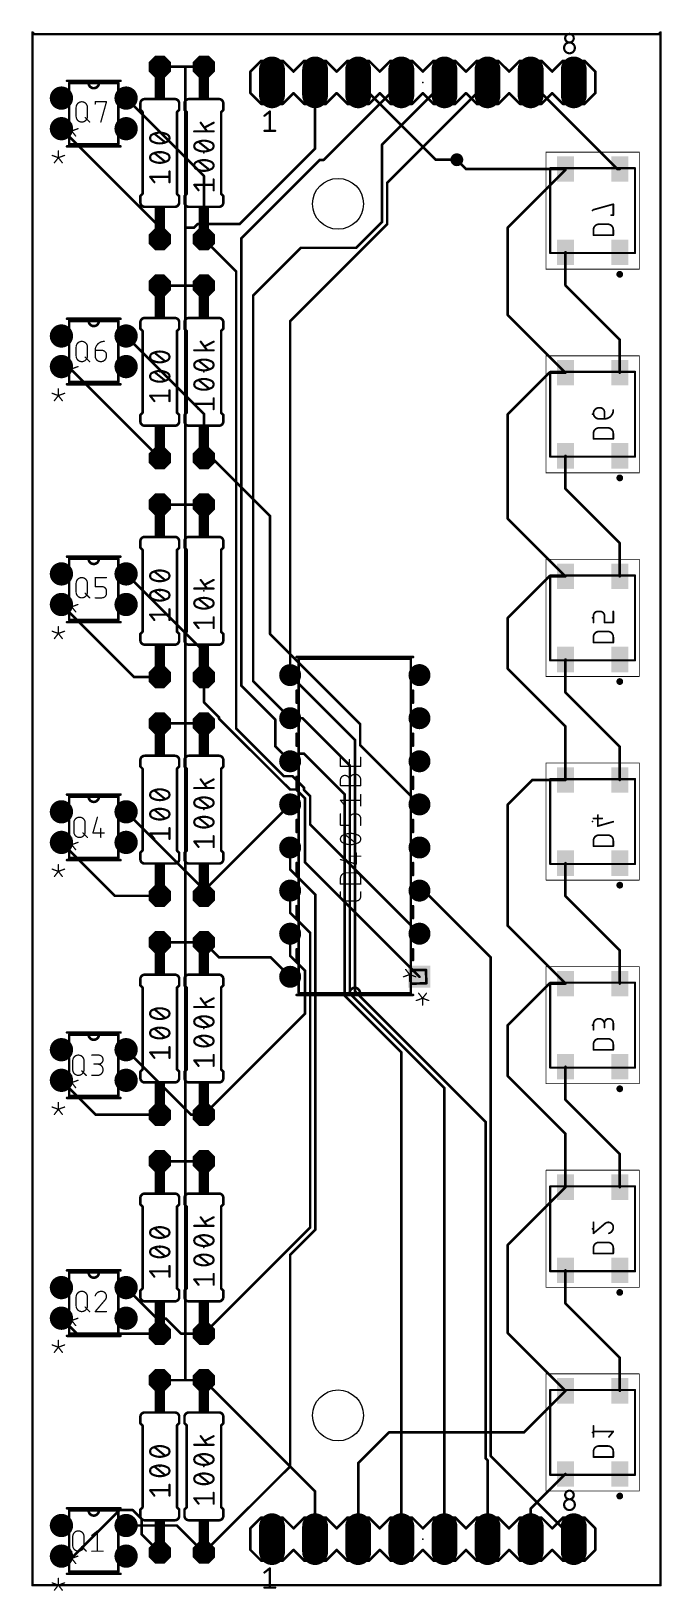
# Model space of a CAD drawing. Extents: x -0.1 to 37.1, y -0.3 to 91.6.
import ezdxf

# ---------------------------------------------------------------- set-up
doc = ezdxf.new("R2010")
doc.units = 0
for name, color, linetype in [('1', 12, 'CONTINUOUS'), ('16', 132, 'CONTINUOUS'), ('17', 110, 'CONTINUOUS'), ('18', 110, 'CONTINUOUS'), ('20', 31, 'CONTINUOUS'), ('21', 253, 'CONTINUOUS'), ('22', 253, 'CONTINUOUS'), ('23', 53, 'CONTINUOUS'), ('24', 53, 'CONTINUOUS'), ('26', 253, 'CONTINUOUS'), ('27', 253, 'CONTINUOUS'), ('40', 132, 'CONTINUOUS'), ('51', 253, 'CONTINUOUS'), ('52', 253, 'CONTINUOUS')]:
    doc.layers.add(name, color=color, linetype=linetype)

# ---------------------------------------------------------------- blocks, each defined once
blk = doc.blocks.new('RECT')
blk.add_solid([(-0.5, -0.5), (0.5, -0.5), (-0.5, 0.5), (0.5, 0.5)])
blk = doc.blocks.new('ROUNDP')
at = {"const_width": 0.5}
blk.add_lwpolyline([(0, -0.25, 1), (0, 0.25, 1), (0, -0.25)], format="xyb", dxfattribs=at)
blk = doc.blocks.new('OCTAGONP')
at = {"const_width": 0.5}
blk.add_lwpolyline([(-0.25, -0.1036), (-0.25, 0.1036), (-0.1036, 0.25), (0.1036, 0.25), (0.25, 0.1036), (0.25, -0.1036), (0.1036, -0.25), (-0.1036, -0.25), (-0.25, -0.1036), (-0.25, 0.1036)], dxfattribs=at)
blk = doc.blocks.new('LONGP100')
at = {"const_width": 1}
blk.add_lwpolyline([(-0.5, 0), (0.5, 0)], dxfattribs=at)
at = {"const_width": 0.5}
for points in [[(-0.5, 0.25, 1), (-0.5, -0.25)], [(0.5, -0.25, 1), (0.5, 0.25)]]:
    blk.add_lwpolyline(points, format="xyb", dxfattribs=at)
blk = doc.blocks.new('SQUAREP')
blk.add_solid([(-0.5, -0.5), (0.5, -0.5), (-0.5, 0.5), (0.5, 0.5)])
blk = doc.blocks.new('ROUNDV')
at = {"const_width": 0.5}
blk.add_lwpolyline([(0, -0.25, 1), (0, 0.25, 1), (0, -0.25)], format="xyb", dxfattribs=at)

msp = doc.modelspace()

# ---------------------------------------------------------------- linework, layer by layer
at = {"layer": '1', "const_width": 0.1524}
for points in [[(0, 91.4), (36.9, 91.4)], [(0, 0), (0, 91.4)], [(36.9, 91.4), (37, 91.5)], [(37, 91.5), (37, 0)], [(23.75, 84), (19.19, 88.56)], [(5.515, 87.6334), (10.1, 83.0484)], [(1.705, 85.83), (7.5, 80.035)], [(25, 84), (23.75, 84)], [(10.1, 83.0484), (10.1, 79.32)], [(7.5, 80.035), (7.5, 79.32)], [(5.515, 73.6134), (10.1, 69.0284)], [(1.705, 71.81), (2.11, 71.81)], [(2.11, 71.81), (7.5, 66.42)], [(10.1, 69.0284), (10.1, 66.42)], [(10.58, 66.42), (10.1, 66.42)], [(14, 63), (10.58, 66.42)], [(14, 56.0493), (14, 63)], [(5.515, 59.5934), (10.1, 55.0084)], [(1.705, 57.79), (5.975, 53.52)], [(19.3048, 50.7445), (14, 56.0493)], [(10.1, 55.0084), (10.1, 53.52)], [(5.975, 53.52), (7.5, 53.52)], [(15.18, 53.63), (19, 49.81)], [(15.91, 51.09), (15.18, 51.09)], [(18.6952, 48.3048), (15.91, 51.09)], [(19.3048, 49.5052), (19.3048, 50.7445)], [(19, 49.81), (19, 35)], [(15.63, 49), (15.18, 48.55)], [(16, 49), (15.63, 49)], [(18.3904, 46.6096), (16, 49)], [(22.8, 46.01), (19.3048, 49.5052)], [(18.6952, 34.8737), (18.6952, 48.3048)], [(18.3904, 34.7475), (18.3904, 46.6096)], [(5.515, 45.5734), (10.1, 40.9884)], [(1.705, 43.77), (4.855, 40.62)], [(4.855, 40.62), (7.5, 40.62)], [(10.1, 40.9884), (10.1, 40.62)], [(23.07, 40.93), (22.8, 40.93)], [(27, 37), (23.07, 40.93)], [(27, 7.6), (27, 37)], [(24.27, 29.2989), (18.6952, 34.8737)], [(19, 35), (26.6952, 27.3048)], [(21.73, 31.4079), (18.3904, 34.7475)], [(5.515, 31.5534), (9.3484, 27.72)], [(21.73, 2.71), (21.73, 31.4079)], [(1.705, 29.75), (3.735, 27.72)], [(24.27, 2.71), (24.27, 29.2989)], [(3.735, 27.72), (7.5, 27.72)], [(9.3484, 27.72), (10.1, 27.72)], [(26.6952, 7.4737), (26.6952, 27.3048)], [(5.515, 17.5334), (7.3394, 15.709)], [(1.705, 15.73), (2.6194, 14.8156)], [(7.3394, 15.709), (7.8682, 15.709)], [(7.8682, 15.709), (8.7572, 14.82)], [(2.6194, 14.8156), (5.8938, 14.8156)], [(5.8938, 14.8156), (5.8982, 14.82)], [(5.8982, 14.82), (7.5, 14.82)], [(8.7572, 14.82), (10.1, 14.82)], [(10.1, 12.08), (16.65, 5.53)], [(26.81, 7.3589), (26.6952, 7.4737)], [(26.81, 2.71), (26.81, 7.3589)], [(31.89, 2.71), (27, 7.6)], [(16.65, 5.53), (16.65, 2.71)], [(5.515, 3.5134), (8.5066, 3.5134)], [(8.5066, 3.5134), (10.1, 1.92)], [(37, 0), (0, 0)]]:
    msp.add_lwpolyline(points, dxfattribs=at)
at = {"layer": '1', "const_width": 0.0762}
for points in [[(0, 91.4381, 1), (0, 91.3619)], [(0.0381, 91.4, 1), (-0.0381, 91.4)], [(36.8731, 91.4269, 1), (36.9269, 91.3731)], [(36.9, 91.3619, 1), (36.9, 91.4381)], [(37.0381, 91.5, 1), (36.9619, 91.5)], [(37.0269, 91.4731, 1), (36.9731, 91.5269)], [(19.2169, 88.5869, 1), (19.1631, 88.5331)], [(5.5419, 87.6603, 1), (5.4881, 87.6065)], [(1.7319, 85.8569, 1), (1.6781, 85.8031)], [(23.75, 84.0381, 1), (23.75, 83.9619)], [(23.7231, 83.9731, 1), (23.7769, 84.0269)], [(25, 83.9619, 1), (25, 84.0381)], [(10.1381, 83.0484, 1), (10.0619, 83.0484)], [(10.0731, 83.0215, 1), (10.1269, 83.0753)], [(7.5381, 80.035, 1), (7.4619, 80.035)], [(7.4731, 80.0081, 1), (7.5269, 80.0619)], [(7.4619, 79.32, 1), (7.5381, 79.32)], [(10.0619, 79.32, 1), (10.1381, 79.32)], [(5.5419, 73.6403, 1), (5.4881, 73.5865)], [(1.705, 71.8481, 1), (1.705, 71.7719)], [(2.1369, 71.8369, 1), (2.0831, 71.7831)], [(2.11, 71.7719, 1), (2.11, 71.8481)], [(10.1381, 69.0284, 1), (10.0619, 69.0284)], [(10.0731, 69.0015, 1), (10.1269, 69.0553)], [(7.4731, 66.3931, 1), (7.5269, 66.4469)], [(10.1, 66.4581, 1), (10.1, 66.3819)], [(10.0619, 66.42, 1), (10.1381, 66.42)], [(10.6069, 66.4469, 1), (10.5531, 66.3931)], [(10.58, 66.3819, 1), (10.58, 66.4581)], [(14.0381, 63, 1), (13.9619, 63)], [(13.9731, 62.9731, 1), (14.0269, 63.0269)], [(5.5419, 59.6203, 1), (5.4881, 59.5665)], [(1.7319, 57.8169, 1), (1.6781, 57.7631)], [(14.0269, 56.0762, 1), (13.9731, 56.0223)], [(13.9619, 56.0493, 1), (14.0381, 56.0493)], [(10.1381, 55.0084, 1), (10.0619, 55.0084)], [(10.0731, 54.9815, 1), (10.1269, 55.0353)], [(5.975, 53.5581, 1), (5.975, 53.4819)], [(5.9481, 53.4931, 1), (6.0019, 53.5469)], [(7.5, 53.4819, 1), (7.5, 53.5581)], [(10.0619, 53.52, 1), (10.1381, 53.52)], [(15.2069, 53.6569, 1), (15.1531, 53.6031)], [(15.18, 51.1281, 1), (15.18, 51.0519)], [(15.9369, 51.1169, 1), (15.8831, 51.0631)], [(15.91, 51.0519, 1), (15.91, 51.1281)], [(19.3429, 50.7445, 1), (19.2667, 50.7445)], [(19.2779, 50.7175, 1), (19.3317, 50.7714)], [(19.0381, 49.81, 1), (18.9619, 49.81)], [(18.9731, 49.7831, 1), (19.0269, 49.8369)], [(15.63, 49.0381, 1), (15.63, 48.9619)], [(15.6569, 48.9731, 1), (15.6031, 49.0269)], [(16.0269, 49.0269, 1), (15.9731, 48.9731)], [(16, 48.9619, 1), (16, 49.0381)], [(19.2667, 49.5052, 1), (19.3429, 49.5052)], [(19.3317, 49.5321, 1), (19.2779, 49.4783)], [(15.1531, 48.5769, 1), (15.2069, 48.5231)], [(18.7333, 48.3048, 1), (18.6571, 48.3048)], [(18.6683, 48.2779, 1), (18.7221, 48.3317)], [(18.4285, 46.6096, 1), (18.3523, 46.6096)], [(18.3635, 46.5827, 1), (18.4173, 46.6365)], [(22.7731, 45.9831, 1), (22.8269, 46.0369)], [(5.5419, 45.6003, 1), (5.4881, 45.5465)], [(1.7319, 43.7969, 1), (1.6781, 43.7431)], [(4.855, 40.6581, 1), (4.855, 40.5819)], [(4.8281, 40.5931, 1), (4.8819, 40.6469)], [(7.5, 40.5819, 1), (7.5, 40.6581)], [(10.1381, 40.9884, 1), (10.0619, 40.9884)], [(10.0619, 40.62, 1), (10.1381, 40.62)], [(10.0731, 40.9615, 1), (10.1269, 41.0153)], [(22.8, 40.9681, 1), (22.8, 40.8919)], [(23.0969, 40.9569, 1), (23.0431, 40.9031)], [(23.07, 40.8919, 1), (23.07, 40.9681)], [(27.0381, 37, 1), (26.9619, 37)], [(26.9731, 36.9731, 1), (27.0269, 37.0269)], [(18.7221, 34.9007, 1), (18.6683, 34.8468)], [(18.9619, 35, 1), (19.0381, 35)], [(19.0269, 35.0269, 1), (18.9731, 34.9731)], [(18.4173, 34.7744, 1), (18.3635, 34.7205)], [(18.3523, 34.7475, 1), (18.4285, 34.7475)], [(18.6571, 34.8737, 1), (18.7333, 34.8737)], [(5.5419, 31.5803, 1), (5.4881, 31.5265)], [(21.7681, 31.4079, 1), (21.6919, 31.4079)], [(21.7031, 31.3809, 1), (21.7569, 31.4348)], [(1.7319, 29.7769, 1), (1.6781, 29.7231)], [(24.3081, 29.2989, 1), (24.2319, 29.2989)], [(24.2431, 29.272, 1), (24.2969, 29.3259)], [(3.735, 27.7581, 1), (3.735, 27.6819)], [(3.7081, 27.6931, 1), (3.7619, 27.7469)], [(7.5, 27.6819, 1), (7.5, 27.7581)], [(9.3484, 27.7581, 1), (9.3484, 27.6819)], [(9.3215, 27.6931, 1), (9.3753, 27.7469)], [(10.1, 27.6819, 1), (10.1, 27.7581)], [(26.7333, 27.3048, 1), (26.6571, 27.3048)], [(26.6683, 27.2779, 1), (26.7221, 27.3317)], [(5.5419, 17.5603, 1), (5.4881, 17.5065)], [(1.7319, 15.7569, 1), (1.6781, 15.7031)], [(7.3394, 15.7471, 1), (7.3394, 15.6709)], [(7.3125, 15.6821, 1), (7.3663, 15.7359)], [(7.8952, 15.7359, 1), (7.8413, 15.6821)], [(7.8682, 15.6709, 1), (7.8682, 15.7471)], [(2.6194, 14.8537, 1), (2.6194, 14.7775)], [(2.5925, 14.7887, 1), (2.6463, 14.8425)], [(5.8668, 14.8425, 1), (5.9207, 14.7887)], [(5.8982, 14.8581, 1), (5.8982, 14.7819)], [(5.9251, 14.7931, 1), (5.8712, 14.8469)], [(5.8938, 14.7775, 1), (5.8938, 14.8537)], [(7.5, 14.7819, 1), (7.5, 14.8581)], [(8.7572, 14.8581, 1), (8.7572, 14.7819)], [(8.7303, 14.7931, 1), (8.7842, 14.8469)], [(10.1, 14.7819, 1), (10.1, 14.8581)], [(10.1269, 12.1069, 1), (10.0731, 12.0531)], [(26.7221, 7.5007, 1), (26.6683, 7.4468)], [(26.6571, 7.4737, 1), (26.7333, 7.4737)], [(26.8481, 7.3589, 1), (26.7719, 7.3589)], [(26.7831, 7.332, 1), (26.8369, 7.3859)], [(26.9619, 7.6, 1), (27.0381, 7.6)], [(27.0269, 7.6269, 1), (26.9731, 7.5731)], [(16.6881, 5.53, 1), (16.6119, 5.53)], [(16.6231, 5.5031, 1), (16.6769, 5.5569)], [(5.515, 3.5515, 1), (5.515, 3.4753)], [(8.5335, 3.5403, 1), (8.4797, 3.4865)], [(8.5066, 3.4753, 1), (8.5066, 3.5515)], [(31.8631, 2.6831, 1), (31.9169, 2.7369)], [(10.0731, 1.8931, 1), (10.1269, 1.9469)], [(16.6119, 2.71, 1), (16.6881, 2.71)], [(21.6919, 2.71, 1), (21.7681, 2.71)], [(24.2319, 2.71, 1), (24.3081, 2.71)], [(26.7719, 2.71, 1), (26.8481, 2.71)], [(0, 0.0381, 1), (0, -0.0381)], [(-0.0381, 0, 1), (0.0381, 0)], [(36.9619, 0, 1), (37.0381, 0)], [(37, -0.0381, 1), (37, 0.0381)]]:
    msp.add_lwpolyline(points, format="xyb", dxfattribs=at)
at = {"layer": '16', "const_width": 0.1524}
for points in [[(0.1, 91.4), (0, 91.5)], [(0, 91.5), (0, 0)], [(37, 91.4), (0.1, 91.4)], [(37, 0), (37, 91.4)], [(7.5, 89.48), (9, 89.48)], [(9, 89.48), (10.1, 89.48)], [(9, 80), (9, 89.48)], [(16.65, 88.56), (16.65, 84.65)], [(21.73, 88.56), (17.1622, 83.9922)], [(24.27, 88.56), (20.5922, 84.8822)], [(26.81, 88.56), (20.897, 82.647)], [(34.46, 83.45), (29.35, 88.56)], [(16.65, 84.65), (12.209, 80.209)], [(20.5922, 84.8822), (20.5922, 80.3263)], [(16.9263, 83.9922), (12.3037, 79.3696)], [(17.1622, 83.9922), (16.9263, 83.9922)], [(25.55, 83.45), (25, 84)], [(20.897, 82.647), (20.897, 80.2)], [(31.4, 83.45), (25.55, 83.45)], [(28, 80), (31.4, 83.4)], [(31.4, 83.4), (31.4, 83.45)], [(34.6, 83.45), (34.46, 83.45)], [(9, 76.58), (9, 80)], [(9.5228, 80), (9, 80)], [(9.7318, 80.209), (9.5228, 80)], [(12.209, 80.209), (9.7318, 80.209)], [(20.897, 80.2), (15.18, 74.483)], [(20.5922, 80.3263), (19.0737, 78.8078)], [(28, 74.85), (28, 80)], [(11.9989, 77.4211), (10.1, 79.32)], [(12.3037, 79.3696), (12.3037, 53)], [(15.8078, 78.8078), (13, 76)], [(19.0737, 78.8078), (15.8078, 78.8078)], [(31.4, 78.55), (31.4, 76.6)], [(11.9989, 50.4918), (11.9989, 77.4211)], [(7.5, 76.58), (9, 76.58)], [(9, 76.58), (10.1, 76.58)], [(9, 63.68), (9, 76.58)], [(31.4, 76.6), (34.6, 73.4)], [(13, 76), (13, 53.27)], [(15.18, 74.483), (15.18, 53.63)], [(31.4, 71.45), (28, 74.85)], [(34.6, 73.4), (34.6, 71.45)], [(28, 69), (30.45, 71.45)], [(30.45, 71.45), (31.4, 71.45)], [(28, 62.85), (28, 69)], [(31.4, 66.55), (31.4, 64.6)], [(31.4, 64.6), (34.6, 61.4)], [(7.5, 63.68), (9, 63.68)], [(10.1, 63.68), (9, 63.68)], [(9, 50.78), (9, 63.68)], [(31.4, 59.45), (28, 62.85)], [(34.6, 61.4), (34.6, 59.45)], [(28, 57), (30.45, 59.45)], [(30.45, 59.45), (31.4, 59.45)], [(28, 54), (28, 57)], [(31.4, 54.55), (31.4, 52.6)], [(10.1, 53), (10.1, 53.52)], [(13, 53.27), (15.18, 51.09)], [(31.4, 50.6), (28, 54)], [(10.1, 52.3293), (10.1, 53)], [(10.1, 52.0372), (10.1, 52.3293)], [(12.3037, 53), (14.3037, 51)], [(31.4, 52.6), (34.6, 49.4)], [(10.989, 51.1482), (10.1, 52.0372)], [(7.5, 50.78), (9, 50.78)], [(9, 50.78), (10.1, 50.78)], [(9, 37.88), (9, 50.78)], [(10.989, 51.0707), (10.989, 51.1482)], [(15.1734, 46.8863), (10.989, 51.0707)], [(14.817, 47.6737), (11.9989, 50.4918)], [(14.3037, 49.4263), (14.3037, 51)], [(31.4, 47.45), (31.4, 50.6)], [(15.18, 48.55), (14.3037, 49.4263)], [(34.6, 49.4), (34.6, 47.45)], [(15.3263, 47.6737), (14.817, 47.6737)], [(15.543, 46.8863), (15.1734, 46.8863)], [(16, 47), (15.3263, 47.6737)], [(16.0563, 46.373), (15.543, 46.8863)], [(16, 46.8603), (16, 47)], [(16.3611, 46.4992), (16, 46.8603)], [(28, 46), (29.45, 47.45)], [(29.45, 47.45), (31.4, 47.45)], [(15.18, 46.01), (10.1, 40.93)], [(16.0563, 46), (16.0563, 46.373)], [(16.0563, 42.5937), (16.0563, 46)], [(16.3611, 44.8289), (16.3611, 46.4992)], [(28, 38.85), (28, 46)], [(22.8, 38.39), (16.3611, 44.8289)], [(15.18, 43.47), (15.18, 42.1693)], [(22.8, 35.85), (16.0563, 42.5937)], [(31.4, 42.55), (31.4, 40.6)], [(15.18, 42.1693), (16.6659, 40.6834)], [(10.1, 40.93), (10.1, 40.62)], [(15.18, 40.93), (15.18, 39.6293)], [(16.6659, 40.6834), (16.6659, 20.9548)], [(31.4, 40.6), (34.6, 37.4)], [(15.18, 39.6293), (16.3611, 38.4482)], [(31.4, 35.45), (28, 38.85)], [(7.5, 37.88), (9, 37.88)], [(10.1, 37.88), (9, 37.88)], [(9, 24.98), (9, 37.88)], [(10.1, 37.88), (10.98, 37)], [(15.18, 38.39), (15.18, 37.0893)], [(16.3611, 38.4482), (16.3611, 21.0811)], [(10.98, 37), (14.03, 37)], [(14.03, 37), (15.18, 35.85)], [(15.18, 37.0893), (16.0563, 36.213)], [(34.6, 37.4), (34.6, 35.45)], [(16.0563, 36.213), (16.0563, 33.6763)], [(28, 33), (30.45, 35.45)], [(30.45, 35.45), (31.4, 35.45)], [(16.0563, 33.6763), (10.1, 27.72)], [(28, 30), (28, 33)], [(31.4, 30.55), (31.4, 28.6)], [(31.4, 26.6), (28, 30)], [(31.4, 28.6), (34.6, 25.4)], [(31.4, 23.45), (31.4, 26.6)], [(7.5, 24.98), (9, 24.98)], [(10.1, 24.98), (9, 24.98)], [(9, 12.08), (9, 24.98)], [(34.6, 25.4), (34.6, 23.45)], [(28, 20.05), (31.4, 23.45)], [(16.3611, 21.0811), (10.1, 14.82)], [(16.6659, 20.9548), (15.18, 19.4689)], [(15.18, 19.4689), (15.18, 7)], [(28, 14.85), (28, 20.05)], [(31.4, 18.55), (31.4, 16.6)], [(31.4, 16.6), (34.6, 13.4)], [(31.4, 11.45), (28, 14.85)], [(34.6, 13.4), (34.6, 11.45)], [(7.5, 12.08), (9, 12.08)], [(9, 12.08), (10.1, 12.08)], [(31.4, 11.45), (28.95, 9)], [(21, 9), (19.19, 7.19)], [(28.95, 9), (21, 9)], [(15.18, 7), (10.1, 1.92)], [(19.19, 7.19), (19.19, 2.71)], [(31.4, 6.55), (29.35, 4.5)], [(2.4184, 1.71), (5.1362, 4.4278)], [(5.1362, 4.4278), (5.8938, 4.4278)], [(5.8938, 4.4278), (6.4294, 3.8922)], [(6.4294, 3.8922), (6.4294, 2.9906)], [(29.35, 4.5), (29.35, 2.71)], [(6.4294, 2.9906), (7.5, 1.92)], [(1.705, 1.71), (2.4184, 1.71)], [(0, 0), (37, 0)]]:
    msp.add_lwpolyline(points, dxfattribs=at)
at = {"layer": '16', "const_width": 0.0762}
for points in [[(0.0381, 91.5, 1), (-0.0381, 91.5)], [(0.0269, 91.5269, 1), (-0.0269, 91.4731)], [(0.1, 91.4381, 1), (0.1, 91.3619)], [(0.0731, 91.3731, 1), (0.1269, 91.4269)], [(37.0381, 91.4, 1), (36.9619, 91.4)], [(37, 91.3619, 1), (37, 91.4381)], [(7.5, 89.5181, 1), (7.5, 89.4419)], [(9, 89.5181, 1), (9, 89.4419)], [(9.0381, 89.48, 1), (8.9619, 89.48)], [(9, 89.4419, 1), (9, 89.5181)], [(10.1, 89.4419, 1), (10.1, 89.5181)], [(16.6881, 88.56, 1), (16.6119, 88.56)], [(21.7569, 88.5331, 1), (21.7031, 88.5869)], [(24.2969, 88.5331, 1), (24.2431, 88.5869)], [(26.8369, 88.5331, 1), (26.7831, 88.5869)], [(29.3769, 88.5869, 1), (29.3231, 88.5331)], [(16.6119, 84.65, 1), (16.6881, 84.65)], [(16.6769, 84.6231, 1), (16.6231, 84.6769)], [(20.6303, 84.8822, 1), (20.5541, 84.8822)], [(20.5653, 84.9091, 1), (20.6191, 84.8553)], [(16.9263, 84.0303, 1), (16.9263, 83.9541)], [(16.9532, 83.9653, 1), (16.8993, 84.0191)], [(17.1353, 84.0191, 1), (17.1891, 83.9653)], [(17.1622, 83.9541, 1), (17.1622, 84.0303)], [(25.0269, 84.0269, 1), (24.9731, 83.9731)], [(20.9351, 82.647, 1), (20.8589, 82.647)], [(25.55, 83.4881, 1), (25.55, 83.4119)], [(25.5231, 83.4231, 1), (25.5769, 83.4769)], [(31.4381, 83.45, 1), (31.3619, 83.45)], [(31.3619, 83.4, 1), (31.4381, 83.4)], [(31.4269, 83.3731, 1), (31.3731, 83.4269)], [(31.4, 83.4119, 1), (31.4, 83.4881)], [(34.46, 83.4881, 1), (34.46, 83.4119)], [(34.4331, 83.4231, 1), (34.4869, 83.4769)], [(34.6, 83.4119, 1), (34.6, 83.4881)], [(20.8701, 82.6739, 1), (20.9239, 82.6201)], [(9.0381, 80, 1), (8.9619, 80)], [(9, 80.0381, 1), (9, 79.9619)], [(8.9619, 80, 1), (9.0381, 80)], [(9.4958, 80.0269, 1), (9.5497, 79.9731)], [(9.5228, 79.9619, 1), (9.5228, 80.0381)], [(9.7318, 80.2471, 1), (9.7318, 80.1709)], [(9.7587, 80.1821, 1), (9.7048, 80.2359)], [(12.1821, 80.2359, 1), (12.2359, 80.1821)], [(12.209, 80.1709, 1), (12.209, 80.2471)], [(20.5541, 80.3263, 1), (20.6303, 80.3263)], [(20.6191, 80.2993, 1), (20.5653, 80.3532)], [(20.8589, 80.2, 1), (20.9351, 80.2)], [(20.9239, 80.1731, 1), (20.8701, 80.227)], [(28.0381, 80, 1), (27.9619, 80)], [(27.9731, 80.0269, 1), (28.0269, 79.9731)], [(10.1269, 79.3469, 1), (10.0731, 79.2931)], [(12.3418, 79.3696, 1), (12.2656, 79.3696)], [(12.2768, 79.3966, 1), (12.3306, 79.3427)], [(15.8078, 78.8459, 1), (15.8078, 78.7697)], [(15.8347, 78.7809, 1), (15.7809, 78.8347)], [(19.0468, 78.8347, 1), (19.1007, 78.7809)], [(19.0737, 78.7697, 1), (19.0737, 78.8459)], [(31.4381, 78.55, 1), (31.3619, 78.55)], [(12.037, 77.4211, 1), (11.9608, 77.4211)], [(11.972, 77.3942, 1), (12.0258, 77.448)], [(7.5, 76.6181, 1), (7.5, 76.5419)], [(9, 76.6181, 1), (9, 76.5419)], [(9.0381, 76.58, 1), (8.9619, 76.58)], [(8.9619, 76.58, 1), (9.0381, 76.58)], [(9, 76.5419, 1), (9, 76.6181)], [(10.1, 76.5419, 1), (10.1, 76.6181)], [(31.3619, 76.6, 1), (31.4381, 76.6)], [(31.4269, 76.6269, 1), (31.3731, 76.5731)], [(13.0381, 76, 1), (12.9619, 76)], [(12.9731, 76.0269, 1), (13.0269, 75.9731)], [(15.2181, 74.483, 1), (15.1419, 74.483)], [(15.1531, 74.51, 1), (15.2069, 74.4561)], [(27.9619, 74.85, 1), (28.0381, 74.85)], [(28.0269, 74.8769, 1), (27.9731, 74.8231)], [(34.6381, 73.4, 1), (34.5619, 73.4)], [(34.5731, 73.3731, 1), (34.6269, 73.4269)], [(30.45, 71.4881, 1), (30.45, 71.4119)], [(30.4769, 71.4231, 1), (30.4231, 71.4769)], [(31.3731, 71.4231, 1), (31.4269, 71.4769)], [(31.4, 71.4119, 1), (31.4, 71.4881)], [(34.5619, 71.45, 1), (34.6381, 71.45)], [(28.0381, 69, 1), (27.9619, 69)], [(27.9731, 69.0269, 1), (28.0269, 68.9731)], [(31.4381, 66.55, 1), (31.3619, 66.55)], [(31.3619, 64.6, 1), (31.4381, 64.6)], [(31.4269, 64.6269, 1), (31.3731, 64.5731)], [(7.5, 63.7181, 1), (7.5, 63.6419)], [(9, 63.7181, 1), (9, 63.6419)], [(9.0381, 63.68, 1), (8.9619, 63.68)], [(8.9619, 63.68, 1), (9.0381, 63.68)], [(9, 63.6419, 1), (9, 63.7181)], [(10.1, 63.6419, 1), (10.1, 63.7181)], [(27.9619, 62.85, 1), (28.0381, 62.85)], [(28.0269, 62.8769, 1), (27.9731, 62.8231)], [(34.6381, 61.4, 1), (34.5619, 61.4)], [(34.5731, 61.3731, 1), (34.6269, 61.4269)], [(30.45, 59.4881, 1), (30.45, 59.4119)], [(30.4769, 59.4231, 1), (30.4231, 59.4769)], [(31.3731, 59.4231, 1), (31.4269, 59.4769)], [(31.4, 59.4119, 1), (31.4, 59.4881)], [(34.5619, 59.45, 1), (34.6381, 59.45)], [(28.0381, 57, 1), (27.9619, 57)], [(27.9731, 57.0269, 1), (28.0269, 56.9731)], [(31.4381, 54.55, 1), (31.3619, 54.55)], [(10.1381, 53.52, 1), (10.0619, 53.52)], [(12.9619, 53.27, 1), (13.0381, 53.27)], [(13.0269, 53.2969, 1), (12.9731, 53.2431)], [(15.1419, 53.63, 1), (15.2181, 53.63)], [(27.9619, 54, 1), (28.0381, 54)], [(28.0269, 54.0269, 1), (27.9731, 53.9731)], [(10.1381, 53, 1), (10.0619, 53)], [(10.0619, 53, 1), (10.1381, 53)], [(10.1381, 52.3293, 1), (10.0619, 52.3293)], [(12.2656, 53, 1), (12.3418, 53)], [(12.3306, 53.0269, 1), (12.2768, 52.9731)], [(31.3619, 52.6, 1), (31.4381, 52.6)], [(31.4269, 52.6269, 1), (31.3731, 52.5731)], [(10.0619, 52.3293, 1), (10.1381, 52.3293)], [(10.1269, 52.0642, 1), (10.0731, 52.0103)], [(10.0619, 52.0372, 1), (10.1381, 52.0372)], [(7.5, 50.8181, 1), (7.5, 50.7419)], [(9, 50.8181, 1), (9, 50.7419)], [(9.0381, 50.78, 1), (8.9619, 50.78)], [(8.9619, 50.78, 1), (9.0381, 50.78)], [(9, 50.7419, 1), (9, 50.8181)], [(10.1, 50.7419, 1), (10.1, 50.8181)], [(11.0271, 51.1482, 1), (10.9509, 51.1482)], [(11.0159, 51.0976, 1), (10.9621, 51.0437)], [(10.9509, 51.0707, 1), (11.0271, 51.0707)], [(10.9621, 51.1213, 1), (11.0159, 51.1752)], [(12.0258, 50.5188, 1), (11.972, 50.4649)], [(14.3418, 51, 1), (14.2656, 51)], [(14.2768, 50.9731, 1), (14.3306, 51.0269)], [(15.1531, 51.0631, 1), (15.2069, 51.1169)], [(31.4381, 50.6, 1), (31.3619, 50.6)], [(31.3731, 50.5731, 1), (31.4269, 50.6269)], [(11.9608, 50.4918, 1), (12.037, 50.4918)], [(14.2656, 49.4263, 1), (14.3418, 49.4263)], [(14.3306, 49.4532, 1), (14.2768, 49.3994)], [(34.6381, 49.4, 1), (34.5619, 49.4)], [(34.5731, 49.3731, 1), (34.6269, 49.4269)], [(15.1531, 48.5231, 1), (15.2069, 48.5769)], [(14.817, 47.7118, 1), (14.817, 47.6356)], [(14.7901, 47.6468, 1), (14.844, 47.7006)], [(15.1734, 46.9244, 1), (15.1734, 46.8482)], [(15.1464, 46.8594, 1), (15.2003, 46.9132)], [(15.3532, 47.7006, 1), (15.2994, 47.6468)], [(15.3263, 47.6356, 1), (15.3263, 47.7118)], [(15.5699, 46.9132, 1), (15.516, 46.8594)], [(15.543, 46.8482, 1), (15.543, 46.9244)], [(16.0381, 47, 1), (15.9619, 47)], [(16.0269, 46.8873, 1), (15.9731, 46.8334)], [(15.9619, 46.8603, 1), (16.0381, 46.8603)], [(15.9731, 46.9731, 1), (16.0269, 47.0269)], [(29.45, 47.4881, 1), (29.45, 47.4119)], [(29.4769, 47.4231, 1), (29.4231, 47.4769)], [(31.3619, 47.45, 1), (31.4381, 47.45)], [(31.4, 47.4119, 1), (31.4, 47.4881)], [(34.5619, 47.45, 1), (34.6381, 47.45)], [(15.2069, 45.9831, 1), (15.1531, 46.0369)], [(16.0944, 46.373, 1), (16.0182, 46.373)], [(16.0944, 46, 1), (16.0182, 46)], [(16.0182, 46, 1), (16.0944, 46)], [(16.0294, 46.346, 1), (16.0832, 46.3999)], [(16.3992, 46.4992, 1), (16.323, 46.4992)], [(16.3342, 46.4723, 1), (16.388, 46.5262)], [(28.0381, 46, 1), (27.9619, 46)], [(27.9731, 46.0269, 1), (28.0269, 45.9731)], [(16.323, 44.8289, 1), (16.3992, 44.8289)], [(16.388, 44.8558, 1), (16.3342, 44.802)], [(15.2181, 43.47, 1), (15.1419, 43.47)], [(16.0182, 42.5937, 1), (16.0944, 42.5937)], [(16.0832, 42.6206, 1), (16.0294, 42.5668)], [(31.4381, 42.55, 1), (31.3619, 42.55)], [(15.2069, 42.1962, 1), (15.1531, 42.1423)], [(15.1419, 42.1693, 1), (15.2181, 42.1693)], [(10.1381, 40.93, 1), (10.0619, 40.93)], [(10.0619, 40.62, 1), (10.1381, 40.62)], [(10.0731, 40.9569, 1), (10.1269, 40.9031)], [(15.2181, 40.93, 1), (15.1419, 40.93)], [(16.704, 40.6834, 1), (16.6278, 40.6834)], [(16.639, 40.6564, 1), (16.6928, 40.7103)], [(31.3619, 40.6, 1), (31.4381, 40.6)], [(31.4269, 40.6269, 1), (31.3731, 40.5731)], [(15.2069, 39.6562, 1), (15.1531, 39.6023)], [(15.1419, 39.6293, 1), (15.2181, 39.6293)], [(27.9619, 38.85, 1), (28.0381, 38.85)], [(28.0269, 38.8769, 1), (27.9731, 38.8231)], [(7.5, 37.9181, 1), (7.5, 37.8419)], [(9, 37.9181, 1), (9, 37.8419)], [(9.0381, 37.88, 1), (8.9619, 37.88)], [(8.9619, 37.88, 1), (9.0381, 37.88)], [(9, 37.8419, 1), (9, 37.9181)], [(10.1269, 37.9069, 1), (10.0731, 37.8531)], [(10.1, 37.8419, 1), (10.1, 37.9181)], [(15.2181, 38.39, 1), (15.1419, 38.39)], [(16.3992, 38.4482, 1), (16.323, 38.4482)], [(16.3342, 38.4212, 1), (16.388, 38.4751)], [(22.7731, 38.3631, 1), (22.8269, 38.4169)], [(10.98, 37.0381, 1), (10.98, 36.9619)], [(10.9531, 36.9731, 1), (11.0069, 37.0269)], [(14.0569, 37.0269, 1), (14.0031, 36.9731)], [(14.03, 36.9619, 1), (14.03, 37.0381)], [(15.2069, 37.1162, 1), (15.1531, 37.0623)], [(15.1419, 37.0893, 1), (15.2181, 37.0893)], [(34.6381, 37.4, 1), (34.5619, 37.4)], [(34.5731, 37.3731, 1), (34.6269, 37.4269)], [(15.1531, 35.8231, 1), (15.2069, 35.8769)], [(16.0944, 36.213, 1), (16.0182, 36.213)], [(16.0294, 36.186, 1), (16.0832, 36.2399)], [(22.7731, 35.8231, 1), (22.8269, 35.8769)], [(30.45, 35.4881, 1), (30.45, 35.4119)], [(30.4769, 35.4231, 1), (30.4231, 35.4769)], [(31.3731, 35.4231, 1), (31.4269, 35.4769)], [(31.4, 35.4119, 1), (31.4, 35.4881)], [(34.5619, 35.45, 1), (34.6381, 35.45)], [(16.0182, 33.6763, 1), (16.0944, 33.6763)], [(16.0832, 33.6494, 1), (16.0294, 33.7032)], [(28.0381, 33, 1), (27.9619, 33)], [(27.9731, 33.0269, 1), (28.0269, 32.9731)], [(31.4381, 30.55, 1), (31.3619, 30.55)], [(27.9619, 30, 1), (28.0381, 30)], [(28.0269, 30.0269, 1), (27.9731, 29.9731)], [(31.3619, 28.6, 1), (31.4381, 28.6)], [(31.4269, 28.6269, 1), (31.3731, 28.5731)], [(10.0731, 27.7469, 1), (10.1269, 27.6931)], [(31.4381, 26.6, 1), (31.3619, 26.6)], [(31.3731, 26.5731, 1), (31.4269, 26.6269)], [(7.5, 25.0181, 1), (7.5, 24.9419)], [(9, 25.0181, 1), (9, 24.9419)], [(9.0381, 24.98, 1), (8.9619, 24.98)], [(8.9619, 24.98, 1), (9.0381, 24.98)], [(9, 24.9419, 1), (9, 25.0181)], [(10.1, 24.9419, 1), (10.1, 25.0181)], [(34.6381, 25.4, 1), (34.5619, 25.4)], [(34.5731, 25.3731, 1), (34.6269, 25.4269)], [(31.3619, 23.45, 1), (31.4381, 23.45)], [(31.4269, 23.4231, 1), (31.3731, 23.4769)], [(34.5619, 23.45, 1), (34.6381, 23.45)], [(16.388, 21.0542, 1), (16.3342, 21.108)], [(16.323, 21.0811, 1), (16.3992, 21.0811)], [(16.6278, 20.9548, 1), (16.704, 20.9548)], [(16.6928, 20.9279, 1), (16.639, 20.9818)], [(15.2181, 19.4689, 1), (15.1419, 19.4689)], [(15.1531, 19.4959, 1), (15.2069, 19.442)], [(28.0381, 20.05, 1), (27.9619, 20.05)], [(27.9731, 20.0769, 1), (28.0269, 20.0231)], [(31.4381, 18.55, 1), (31.3619, 18.55)], [(31.3619, 16.6, 1), (31.4381, 16.6)], [(31.4269, 16.6269, 1), (31.3731, 16.5731)], [(10.0731, 14.8469, 1), (10.1269, 14.7931)], [(27.9619, 14.85, 1), (28.0381, 14.85)], [(28.0269, 14.8769, 1), (27.9731, 14.8231)], [(34.6381, 13.4, 1), (34.5619, 13.4)], [(34.5731, 13.3731, 1), (34.6269, 13.4269)], [(7.5, 12.1181, 1), (7.5, 12.0419)], [(9, 12.1181, 1), (9, 12.0419)], [(8.9619, 12.08, 1), (9.0381, 12.08)], [(9, 12.0419, 1), (9, 12.1181)], [(10.1, 12.0419, 1), (10.1, 12.1181)], [(31.4269, 11.4231, 1), (31.3731, 11.4769)], [(31.3731, 11.4231, 1), (31.4269, 11.4769)], [(34.5619, 11.45, 1), (34.6381, 11.45)], [(21, 9.0381, 1), (21, 8.9619)], [(21.0269, 8.9731, 1), (20.9731, 9.0269)], [(28.9231, 9.0269, 1), (28.9769, 8.9731)], [(28.95, 8.9619, 1), (28.95, 9.0381)], [(15.1419, 7, 1), (15.2181, 7)], [(15.2069, 6.9731, 1), (15.1531, 7.0269)], [(19.2281, 7.19, 1), (19.1519, 7.19)], [(19.1631, 7.2169, 1), (19.2169, 7.1631)], [(31.4269, 6.5231, 1), (31.3731, 6.5769)], [(5.1362, 4.4659, 1), (5.1362, 4.3897)], [(5.1632, 4.4009, 1), (5.1093, 4.4547)], [(5.9207, 4.4547, 1), (5.8668, 4.4009)], [(5.8938, 4.3897, 1), (5.8938, 4.4659)], [(6.4675, 3.8922, 1), (6.3913, 3.8922)], [(6.4025, 3.8652, 1), (6.4563, 3.9191)], [(29.3881, 4.5, 1), (29.3119, 4.5)], [(29.3231, 4.5269, 1), (29.3769, 4.4731)], [(6.3913, 2.9906, 1), (6.4675, 2.9906)], [(6.4563, 3.0175, 1), (6.4025, 2.9637)], [(7.4731, 1.8931, 1), (7.5269, 1.9469)], [(10.0731, 1.9469, 1), (10.1269, 1.8931)], [(19.1519, 2.71, 1), (19.2281, 2.71)], [(29.3119, 2.71, 1), (29.3881, 2.71)], [(1.705, 1.7481, 1), (1.705, 1.6719)], [(2.3915, 1.7369, 1), (2.4454, 1.6831)], [(2.4184, 1.6719, 1), (2.4184, 1.7481)], [(0, 0.0381, 1), (0, -0.0381)], [(-0.0381, 0, 1), (0.0381, 0)], [(36.9619, 0, 1), (37.0381, 0)], [(37, -0.0381, 1), (37, 0.0381)]]:
    msp.add_lwpolyline(points, format="xyb", dxfattribs=at)
at = {"layer": '20'}
for p, q in [((37, 91.4), (0, 91.4)), ((0, 91.4), (0, 0)), ((37, 0), (37, 91.4)), ((0, 0), (37, 0))]:
    msp.add_line(p, q, dxfattribs=at)
for centre in [(18, 81.4), (18, 10)]:
    msp.add_circle(centre, 1.5, dxfattribs=at)
at = {"layer": '21'}
for points, const_width in [([(31.89, 91.1635, 1), (31.382, 91.1635)], 0.127), ([(31.382, 91.1635, 1), (31.89, 91.1635)], 0.127), ([(31.4138, 91.1635, 1), (31.3503, 91.1635)], 0.0635), ([(31.3503, 91.1635, 1), (31.4138, 91.1635)], 0.0635), ([(31.9217, 91.1635, 1), (31.8583, 91.1635)], 0.0635), ([(31.8583, 91.1635, 1), (31.9217, 91.1635)], 0.0635), ([(31.9535, 90.592, 1), (31.3185, 90.592)], 0.127), ([(31.3185, 90.592, 1), (31.9535, 90.592)], 0.127), ([(31.3502, 90.592, 1), (31.2868, 90.592)], 0.0635), ([(31.2868, 90.592, 1), (31.3502, 90.592)], 0.0635), ([(31.9853, 90.592, 1), (31.9218, 90.592)], 0.0635), ([(31.9218, 90.592, 1), (31.9853, 90.592)], 0.0635), ([(12.8781, 89.195, 1), (12.8019, 89.195)], 0.0762), ([(12.8131, 89.2219, 1), (12.8669, 89.1681)], 0.0762), ([(13.475, 89.8681, 1), (13.475, 89.7919)], 0.0762), ([(13.5019, 89.8031, 1), (13.4481, 89.8569)], 0.0762), ([(14.7719, 89.8569, 1), (14.7181, 89.8031)], 0.0762), ([(14.745, 89.7919, 1), (14.745, 89.8681)], 0.0762), ([(15.3531, 89.2219, 1), (15.4069, 89.1681)], 0.0762), ([(15.3531, 89.1681, 1), (15.4069, 89.2219)], 0.0762), ([(16.015, 89.8681, 1), (16.015, 89.7919)], 0.0762), ([(16.0419, 89.8031, 1), (15.9881, 89.8569)], 0.0762), ([(17.3119, 89.8569, 1), (17.2581, 89.8031)], 0.0762), ([(17.285, 89.7919, 1), (17.285, 89.8681)], 0.0762), ([(17.8931, 89.2219, 1), (17.9469, 89.1681)], 0.0762), ([(17.8931, 89.1681, 1), (17.9469, 89.2219)], 0.0762), ([(18.555, 89.8681, 1), (18.555, 89.7919)], 0.0762), ([(18.5819, 89.8031, 1), (18.5281, 89.8569)], 0.0762), ([(19.8519, 89.8569, 1), (19.7981, 89.8031)], 0.0762), ([(19.825, 89.7919, 1), (19.825, 89.8681)], 0.0762), ([(20.4331, 89.2219, 1), (20.4869, 89.1681)], 0.0762), ([(20.4331, 89.1681, 1), (20.4869, 89.2219)], 0.0762), ([(21.095, 89.8681, 1), (21.095, 89.7919)], 0.0762), ([(21.1219, 89.8031, 1), (21.0681, 89.8569)], 0.0762), ([(22.3919, 89.8569, 1), (22.3381, 89.8031)], 0.0762), ([(22.365, 89.7919, 1), (22.365, 89.8681)], 0.0762), ([(22.9731, 89.2219, 1), (23.0269, 89.1681)], 0.0762), ([(22.9731, 89.1681, 1), (23.0269, 89.2219)], 0.0762), ([(23.635, 89.8681, 1), (23.635, 89.7919)], 0.0762), ([(23.6619, 89.8031, 1), (23.6081, 89.8569)], 0.0762), ([(24.9319, 89.8569, 1), (24.8781, 89.8031)], 0.0762), ([(24.905, 89.7919, 1), (24.905, 89.8681)], 0.0762), ([(25.5131, 89.2219, 1), (25.5669, 89.1681)], 0.0762), ([(25.5131, 89.1681, 1), (25.5669, 89.2219)], 0.0762), ([(26.175, 89.8681, 1), (26.175, 89.7919)], 0.0762), ([(26.2019, 89.8031, 1), (26.1481, 89.8569)], 0.0762), ([(27.4719, 89.8569, 1), (27.4181, 89.8031)], 0.0762), ([(27.445, 89.7919, 1), (27.445, 89.8681)], 0.0762), ([(28.0531, 89.2219, 1), (28.1069, 89.1681)], 0.0762), ([(28.0531, 89.1681, 1), (28.1069, 89.2219)], 0.0762), ([(28.715, 89.8681, 1), (28.715, 89.7919)], 0.0762), ([(28.7419, 89.8031, 1), (28.6881, 89.8569)], 0.0762), ([(30.0119, 89.8569, 1), (29.9581, 89.8031)], 0.0762), ([(29.985, 89.7919, 1), (29.985, 89.8681)], 0.0762), ([(30.5931, 89.2219, 1), (30.6469, 89.1681)], 0.0762), ([(30.5931, 89.1681, 1), (30.6469, 89.2219)], 0.0762), ([(31.255, 89.8681, 1), (31.255, 89.7919)], 0.0762), ([(31.2819, 89.8031, 1), (31.2281, 89.8569)], 0.0762), ([(32.5519, 89.8569, 1), (32.4981, 89.8031)], 0.0762), ([(32.525, 89.7919, 1), (32.525, 89.8681)], 0.0762), ([(33.1981, 89.195, 1), (33.1219, 89.195)], 0.0762), ([(33.1331, 89.1681, 1), (33.1869, 89.2219)], 0.0762), ([(2.0352, 88.6875, 1), (2.0352, 88.6113)], 0.0762), ([(5.1848, 88.6113, 1), (5.1848, 88.6875)], 0.0762), ([(6.611, 87.575, 0.4142), (6.357, 87.321)], 0.1524), ([(6.3951, 87.321, 1), (6.3189, 87.321)], 0.0762), ([(6.3189, 87.321, 1), (6.3951, 87.321)], 0.0762), ([(6.611, 87.6131, 1), (6.611, 87.5369)], 0.0762), ([(6.611, 87.5369, 1), (6.611, 87.6131)], 0.0762), ([(8.643, 87.321, 0.4142), (8.389, 87.575)], 0.1524), ([(8.389, 87.6131, 1), (8.389, 87.5369)], 0.0762), ([(8.389, 87.5369, 1), (8.389, 87.6131)], 0.0762), ([(8.6811, 87.321, 1), (8.6049, 87.321)], 0.0762), ([(8.6049, 87.321, 1), (8.6811, 87.321)], 0.0762), ([(9.211, 87.575, 0.4142), (8.957, 87.321)], 0.1524), ([(8.9951, 87.321, 1), (8.9189, 87.321)], 0.0762), ([(8.9189, 87.321, 1), (8.9951, 87.321)], 0.0762), ([(9.211, 87.6131, 1), (9.211, 87.5369)], 0.0762), ([(9.211, 87.5369, 1), (9.211, 87.6131)], 0.0762), ([(11.243, 87.321, 0.4142), (10.989, 87.575)], 0.1524), ([(10.989, 87.6131, 1), (10.989, 87.5369)], 0.0762), ([(10.989, 87.5369, 1), (10.989, 87.6131)], 0.0762), ([(11.2811, 87.321, 1), (11.2049, 87.321)], 0.0762), ([(11.2049, 87.321, 1), (11.2811, 87.321)], 0.0762), ([(12.8019, 87.925, 1), (12.8781, 87.925)], 0.0762), ([(12.8669, 87.9519, 1), (12.8131, 87.8981)], 0.0762), ([(13.475, 87.3281, 1), (13.475, 87.2519)], 0.0762), ([(13.4481, 87.2631, 1), (13.5019, 87.3169)], 0.0762), ([(14.7181, 87.3169, 1), (14.7719, 87.2631)], 0.0762), ([(14.745, 87.2519, 1), (14.745, 87.3281)], 0.0762), ([(15.4069, 87.9519, 1), (15.3531, 87.8981)], 0.0762), ([(15.4069, 87.8981, 1), (15.3531, 87.9519)], 0.0762), ([(16.015, 87.3281, 1), (16.015, 87.2519)], 0.0762), ([(15.9881, 87.2631, 1), (16.0419, 87.3169)], 0.0762), ([(17.2581, 87.3169, 1), (17.3119, 87.2631)], 0.0762), ([(17.285, 87.2519, 1), (17.285, 87.3281)], 0.0762), ([(17.9469, 87.9519, 1), (17.8931, 87.8981)], 0.0762), ([(17.9469, 87.8981, 1), (17.8931, 87.9519)], 0.0762), ([(18.555, 87.3281, 1), (18.555, 87.2519)], 0.0762), ([(18.5281, 87.2631, 1), (18.5819, 87.3169)], 0.0762), ([(19.7981, 87.3169, 1), (19.8519, 87.2631)], 0.0762), ([(19.825, 87.2519, 1), (19.825, 87.3281)], 0.0762), ([(20.4869, 87.9519, 1), (20.4331, 87.8981)], 0.0762), ([(20.4869, 87.8981, 1), (20.4331, 87.9519)], 0.0762), ([(21.095, 87.3281, 1), (21.095, 87.2519)], 0.0762), ([(21.0681, 87.2631, 1), (21.1219, 87.3169)], 0.0762), ([(22.3381, 87.3169, 1), (22.3919, 87.2631)], 0.0762), ([(22.365, 87.2519, 1), (22.365, 87.3281)], 0.0762), ([(23.0269, 87.9519, 1), (22.9731, 87.8981)], 0.0762), ([(23.0269, 87.8981, 1), (22.9731, 87.9519)], 0.0762), ([(23.635, 87.3281, 1), (23.635, 87.2519)], 0.0762), ([(23.6081, 87.2631, 1), (23.6619, 87.3169)], 0.0762), ([(24.8781, 87.3169, 1), (24.9319, 87.2631)], 0.0762), ([(24.905, 87.2519, 1), (24.905, 87.3281)], 0.0762), ([(25.5669, 87.9519, 1), (25.5131, 87.8981)], 0.0762), ([(25.5669, 87.8981, 1), (25.5131, 87.9519)], 0.0762), ([(26.175, 87.3281, 1), (26.175, 87.2519)], 0.0762), ([(26.1481, 87.2631, 1), (26.2019, 87.3169)], 0.0762), ([(27.4181, 87.3169, 1), (27.4719, 87.2631)], 0.0762), ([(27.445, 87.2519, 1), (27.445, 87.3281)], 0.0762), ([(28.1069, 87.9519, 1), (28.0531, 87.8981)], 0.0762), ([(28.1069, 87.8981, 1), (28.0531, 87.9519)], 0.0762), ([(28.715, 87.3281, 1), (28.715, 87.2519)], 0.0762), ([(28.6881, 87.2631, 1), (28.7419, 87.3169)], 0.0762), ([(29.9581, 87.3169, 1), (30.0119, 87.2631)], 0.0762), ([(29.985, 87.2519, 1), (29.985, 87.3281)], 0.0762), ([(30.6469, 87.9519, 1), (30.5931, 87.8981)], 0.0762), ([(30.6469, 87.8981, 1), (30.5931, 87.9519)], 0.0762), ([(31.255, 87.3281, 1), (31.255, 87.2519)], 0.0762), ([(31.2281, 87.2631, 1), (31.2819, 87.3169)], 0.0762), ([(32.4981, 87.3169, 1), (32.5519, 87.2631)], 0.0762), ([(32.525, 87.2519, 1), (32.525, 87.3281)], 0.0762), ([(33.1219, 87.925, 1), (33.1981, 87.925)], 0.0762), ([(33.1869, 87.8981, 1), (33.1331, 87.9519)], 0.0762), ([(6.3189, 86.94, 1), (6.3951, 86.94)], 0.0762), ([(6.3839, 86.9669, 1), (6.3301, 86.9131)], 0.0762), ([(6.5221, 86.813, 1), (6.4459, 86.813)], 0.0762), ([(6.4571, 86.7861, 1), (6.5109, 86.8399)], 0.0762), ([(8.5541, 86.813, 1), (8.4779, 86.813)], 0.0762), ([(8.4891, 86.8399, 1), (8.5429, 86.7861)], 0.0762), ([(8.6049, 86.94, 1), (8.6811, 86.94)], 0.0762), ([(8.6699, 86.9131, 1), (8.6161, 86.9669)], 0.0762), ([(8.9189, 86.94, 1), (8.9951, 86.94)], 0.0762), ([(8.9839, 86.9669, 1), (8.9301, 86.9131)], 0.0762), ([(9.1221, 86.813, 1), (9.0459, 86.813)], 0.0762), ([(9.0571, 86.7861, 1), (9.1109, 86.8399)], 0.0762), ([(11.1541, 86.813, 1), (11.0779, 86.813)], 0.0762), ([(11.0891, 86.8399, 1), (11.1429, 86.7861)], 0.0762), ([(11.2049, 86.94, 1), (11.2811, 86.94)], 0.0762), ([(11.2699, 86.9131, 1), (11.2161, 86.9669)], 0.0762), ([(13.6457, 86.6163, 1), (13.6853, 86.5667)], 0.0635), ([(14.0148, 86.8455, 1), (13.9512, 86.8455)], 0.0635), ([(14.0028, 86.8207, 1), (13.9632, 86.8703)], 0.0635), ([(13.6655, 85.7343, 1), (13.6655, 85.6707)], 0.0635), ([(13.9512, 85.7025, 1), (14.0148, 85.7025)], 0.0635), ([(14.3005, 85.6707, 1), (14.3005, 85.7343)], 0.0635), ([(1.5427, 84.5205, 1), (1.5046, 84.5205)], 0.0381), ([(2.0352, 84.8267, 1), (2.0352, 84.7505)], 0.0762), ([(5.1848, 84.7505, 1), (5.1848, 84.8267)], 0.0762), ([(1.1654, 84.2731, 1), (1.1524, 84.2373)], 0.0381), ([(1.2765, 83.8358, 1), (1.3066, 83.8124)], 0.0381), ([(1.5046, 84.1226, 1), (1.5427, 84.1226)], 0.0381), ([(1.5387, 84.1342, 1), (1.5086, 84.1109)], 0.0381), ([(1.5172, 84.1405, 1), (1.5302, 84.1047)], 0.0381), ([(1.5387, 84.1109, 1), (1.5086, 84.1342)], 0.0381), ([(1.5172, 84.1047, 1), (1.5302, 84.1405)], 0.0381), ([(1.7408, 83.8124, 1), (1.7708, 83.8358)], 0.0381), ([(1.895, 84.2373, 1), (1.8819, 84.2731)], 0.0381), ([(6.3951, 81.86, 1), (6.3189, 81.86)], 0.0762), ([(6.3301, 81.8869, 1), (6.3839, 81.8331)], 0.0762), ([(6.4459, 81.987, 1), (6.5221, 81.987)], 0.0762), ([(6.5109, 81.9601, 1), (6.4571, 82.0139)], 0.0762), ([(8.4779, 81.987, 1), (8.5541, 81.987)], 0.0762), ([(8.5429, 82.0139, 1), (8.4891, 81.9601)], 0.0762), ([(8.6811, 81.86, 1), (8.6049, 81.86)], 0.0762), ([(8.6161, 81.8331, 1), (8.6699, 81.8869)], 0.0762), ([(8.9951, 81.86, 1), (8.9189, 81.86)], 0.0762), ([(8.9301, 81.8869, 1), (8.9839, 81.8331)], 0.0762), ([(9.0459, 81.987, 1), (9.1221, 81.987)], 0.0762), ([(9.1109, 81.9601, 1), (9.0571, 82.0139)], 0.0762), ([(11.0779, 81.987, 1), (11.1541, 81.987)], 0.0762), ([(11.1429, 82.0139, 1), (11.0891, 81.9601)], 0.0762), ([(11.2811, 81.86, 1), (11.2049, 81.86)], 0.0762), ([(11.2161, 81.8331, 1), (11.2699, 81.8869)], 0.0762), ([(6.357, 81.479, 0.4142), (6.611, 81.225)], 0.1524), ([(6.3951, 81.479, 1), (6.3189, 81.479)], 0.0762), ([(6.3189, 81.479, 1), (6.3951, 81.479)], 0.0762), ([(6.611, 81.2631, 1), (6.611, 81.1869)], 0.0762), ([(6.611, 81.1869, 1), (6.611, 81.2631)], 0.0762), ([(8.389, 81.225, 0.4142), (8.643, 81.479)], 0.1524), ([(8.389, 81.2631, 1), (8.389, 81.1869)], 0.0762), ([(8.389, 81.1869, 1), (8.389, 81.2631)], 0.0762), ([(8.6811, 81.479, 1), (8.6049, 81.479)], 0.0762), ([(8.6049, 81.479, 1), (8.6811, 81.479)], 0.0762), ([(8.957, 81.479, 0.4142), (9.211, 81.225)], 0.1524), ([(8.9951, 81.479, 1), (8.9189, 81.479)], 0.0762), ([(8.9189, 81.479, 1), (8.9951, 81.479)], 0.0762), ([(9.211, 81.2631, 1), (9.211, 81.1869)], 0.0762), ([(9.211, 81.1869, 1), (9.211, 81.2631)], 0.0762), ([(10.989, 81.225, 0.4142), (11.243, 81.479)], 0.1524), ([(10.989, 81.2631, 1), (10.989, 81.1869)], 0.0762), ([(10.989, 81.1869, 1), (10.989, 81.2631)], 0.0762), ([(11.2811, 81.479, 1), (11.2049, 81.479)], 0.0762), ([(11.2049, 81.479, 1), (11.2811, 81.479)], 0.0762), ([(2.0352, 74.6675, 1), (2.0352, 74.5913)], 0.0762), ([(5.1848, 74.5913, 1), (5.1848, 74.6675)], 0.0762), ([(6.611, 74.675, 0.4142), (6.357, 74.421)], 0.1524), ([(6.3951, 74.421, 1), (6.3189, 74.421)], 0.0762), ([(6.3189, 74.421, 1), (6.3951, 74.421)], 0.0762), ([(6.611, 74.7131, 1), (6.611, 74.6369)], 0.0762), ([(6.611, 74.6369, 1), (6.611, 74.7131)], 0.0762), ([(8.643, 74.421, 0.4142), (8.389, 74.675)], 0.1524), ([(8.389, 74.7131, 1), (8.389, 74.6369)], 0.0762), ([(8.389, 74.6369, 1), (8.389, 74.7131)], 0.0762), ([(8.6811, 74.421, 1), (8.6049, 74.421)], 0.0762), ([(8.6049, 74.421, 1), (8.6811, 74.421)], 0.0762), ([(9.211, 74.675, 0.4142), (8.957, 74.421)], 0.1524), ([(8.9951, 74.421, 1), (8.9189, 74.421)], 0.0762), ([(8.9189, 74.421, 1), (8.9951, 74.421)], 0.0762), ([(9.211, 74.7131, 1), (9.211, 74.6369)], 0.0762), ([(9.211, 74.6369, 1), (9.211, 74.7131)], 0.0762), ([(11.243, 74.421, 0.4142), (10.989, 74.675)], 0.1524), ([(10.989, 74.7131, 1), (10.989, 74.6369)], 0.0762), ([(10.989, 74.6369, 1), (10.989, 74.7131)], 0.0762), ([(11.2811, 74.421, 1), (11.2049, 74.421)], 0.0762), ([(11.2049, 74.421, 1), (11.2811, 74.421)], 0.0762), ([(6.3189, 74.04, 1), (6.3951, 74.04)], 0.0762), ([(6.3839, 74.0669, 1), (6.3301, 74.0131)], 0.0762), ([(6.5221, 73.913, 1), (6.4459, 73.913)], 0.0762), ([(6.4571, 73.8861, 1), (6.5109, 73.9399)], 0.0762), ([(8.5541, 73.913, 1), (8.4779, 73.913)], 0.0762), ([(8.4891, 73.9399, 1), (8.5429, 73.8861)], 0.0762), ([(8.6049, 74.04, 1), (8.6811, 74.04)], 0.0762), ([(8.6699, 74.0131, 1), (8.6161, 74.0669)], 0.0762), ([(8.9189, 74.04, 1), (8.9951, 74.04)], 0.0762), ([(8.9839, 74.0669, 1), (8.9301, 74.0131)], 0.0762), ([(9.1221, 73.913, 1), (9.0459, 73.913)], 0.0762), ([(9.0571, 73.8861, 1), (9.1109, 73.9399)], 0.0762), ([(11.1541, 73.913, 1), (11.0779, 73.913)], 0.0762), ([(11.0891, 73.9399, 1), (11.1429, 73.8861)], 0.0762), ([(11.2049, 74.04, 1), (11.2811, 74.04)], 0.0762), ([(11.2699, 74.0131, 1), (11.2161, 74.0669)], 0.0762), ([(2.0352, 70.8067, 1), (2.0352, 70.7305)], 0.0762), ([(5.1848, 70.7305, 1), (5.1848, 70.8067)], 0.0762), ([(1.1654, 70.2531, 1), (1.1524, 70.2173)], 0.0381), ([(1.5427, 70.5005, 1), (1.5046, 70.5005)], 0.0381), ([(1.5046, 70.1026, 1), (1.5427, 70.1026)], 0.0381), ([(1.5387, 70.1142, 1), (1.5086, 70.0909)], 0.0381), ([(1.5172, 70.1205, 1), (1.5302, 70.0847)], 0.0381), ([(1.5387, 70.0909, 1), (1.5086, 70.1142)], 0.0381), ([(1.5172, 70.0847, 1), (1.5302, 70.1205)], 0.0381), ([(1.895, 70.2173, 1), (1.8819, 70.2531)], 0.0381), ([(1.2765, 69.8158, 1), (1.3066, 69.7924)], 0.0381), ([(1.7408, 69.7924, 1), (1.7708, 69.8158)], 0.0381), ([(6.3951, 68.96, 1), (6.3189, 68.96)], 0.0762), ([(6.3301, 68.9869, 1), (6.3839, 68.9331)], 0.0762), ([(6.4459, 69.087, 1), (6.5221, 69.087)], 0.0762), ([(6.5109, 69.0601, 1), (6.4571, 69.1139)], 0.0762), ([(8.4779, 69.087, 1), (8.5541, 69.087)], 0.0762), ([(8.5429, 69.1139, 1), (8.4891, 69.0601)], 0.0762), ([(8.6811, 68.96, 1), (8.6049, 68.96)], 0.0762), ([(8.6161, 68.9331, 1), (8.6699, 68.9869)], 0.0762), ([(8.9951, 68.96, 1), (8.9189, 68.96)], 0.0762), ([(8.9301, 68.9869, 1), (8.9839, 68.9331)], 0.0762), ([(9.0459, 69.087, 1), (9.1221, 69.087)], 0.0762), ([(9.1109, 69.0601, 1), (9.0571, 69.1139)], 0.0762), ([(11.0779, 69.087, 1), (11.1541, 69.087)], 0.0762), ([(11.1429, 69.1139, 1), (11.0891, 69.0601)], 0.0762), ([(11.2811, 68.96, 1), (11.2049, 68.96)], 0.0762), ([(11.2161, 68.9331, 1), (11.2699, 68.9869)], 0.0762), ([(6.357, 68.579, 0.4142), (6.611, 68.325)], 0.1524), ([(6.3951, 68.579, 1), (6.3189, 68.579)], 0.0762), ([(6.3189, 68.579, 1), (6.3951, 68.579)], 0.0762), ([(6.611, 68.3631, 1), (6.611, 68.2869)], 0.0762), ([(6.611, 68.2869, 1), (6.611, 68.3631)], 0.0762), ([(8.389, 68.325, 0.4142), (8.643, 68.579)], 0.1524), ([(8.389, 68.3631, 1), (8.389, 68.2869)], 0.0762), ([(8.389, 68.2869, 1), (8.389, 68.3631)], 0.0762), ([(8.6811, 68.579, 1), (8.6049, 68.579)], 0.0762), ([(8.6049, 68.579, 1), (8.6811, 68.579)], 0.0762), ([(8.957, 68.579, 0.4142), (9.211, 68.325)], 0.1524), ([(8.9951, 68.579, 1), (8.9189, 68.579)], 0.0762), ([(8.9189, 68.579, 1), (8.9951, 68.579)], 0.0762), ([(9.211, 68.3631, 1), (9.211, 68.2869)], 0.0762), ([(9.211, 68.2869, 1), (9.211, 68.3631)], 0.0762), ([(10.989, 68.325, 0.4142), (11.243, 68.579)], 0.1524), ([(10.989, 68.3631, 1), (10.989, 68.2869)], 0.0762), ([(10.989, 68.2869, 1), (10.989, 68.3631)], 0.0762), ([(11.2811, 68.579, 1), (11.2049, 68.579)], 0.0762), ([(11.2049, 68.579, 1), (11.2811, 68.579)], 0.0762), ([(6.611, 61.775, 0.4142), (6.357, 61.521)], 0.1524), ([(6.3951, 61.521, 1), (6.3189, 61.521)], 0.0762), ([(6.611, 61.8131, 1), (6.611, 61.7369)], 0.0762), ([(6.611, 61.7369, 1), (6.611, 61.8131)], 0.0762), ([(8.643, 61.521, 0.4142), (8.389, 61.775)], 0.1524), ([(8.389, 61.8131, 1), (8.389, 61.7369)], 0.0762), ([(8.389, 61.7369, 1), (8.389, 61.8131)], 0.0762), ([(8.6811, 61.521, 1), (8.6049, 61.521)], 0.0762), ([(9.211, 61.775, 0.4142), (8.957, 61.521)], 0.1524), ([(8.9951, 61.521, 1), (8.9189, 61.521)], 0.0762), ([(9.211, 61.8131, 1), (9.211, 61.7369)], 0.0762), ([(9.211, 61.7369, 1), (9.211, 61.8131)], 0.0762), ([(11.243, 61.521, 0.4142), (10.989, 61.775)], 0.1524), ([(10.989, 61.8131, 1), (10.989, 61.7369)], 0.0762), ([(10.989, 61.7369, 1), (10.989, 61.8131)], 0.0762), ([(11.2811, 61.521, 1), (11.2049, 61.521)], 0.0762), ([(2.0352, 60.6475, 1), (2.0352, 60.5713)], 0.0762), ([(5.1848, 60.5713, 1), (5.1848, 60.6475)], 0.0762), ([(6.3189, 61.521, 1), (6.3951, 61.521)], 0.0762), ([(6.3189, 61.14, 1), (6.3951, 61.14)], 0.0762), ([(6.3839, 61.1669, 1), (6.3301, 61.1131)], 0.0762), ([(6.5221, 61.013, 1), (6.4459, 61.013)], 0.0762), ([(6.4571, 60.9861, 1), (6.5109, 61.0399)], 0.0762), ([(8.5541, 61.013, 1), (8.4779, 61.013)], 0.0762), ([(8.4891, 61.0399, 1), (8.5429, 60.9861)], 0.0762), ([(8.6049, 61.521, 1), (8.6811, 61.521)], 0.0762), ([(8.6049, 61.14, 1), (8.6811, 61.14)], 0.0762), ([(8.6699, 61.1131, 1), (8.6161, 61.1669)], 0.0762), ([(8.9189, 61.521, 1), (8.9951, 61.521)], 0.0762), ([(8.9189, 61.14, 1), (8.9951, 61.14)], 0.0762), ([(8.9839, 61.1669, 1), (8.9301, 61.1131)], 0.0762), ([(9.1221, 61.013, 1), (9.0459, 61.013)], 0.0762), ([(9.0571, 60.9861, 1), (9.1109, 61.0399)], 0.0762), ([(11.1541, 61.013, 1), (11.0779, 61.013)], 0.0762), ([(11.0891, 61.0399, 1), (11.1429, 60.9861)], 0.0762), ([(11.2049, 61.521, 1), (11.2811, 61.521)], 0.0762), ([(11.2049, 61.14, 1), (11.2811, 61.14)], 0.0762), ([(11.2699, 61.1131, 1), (11.2161, 61.1669)], 0.0762), ([(1.1654, 56.2331, 1), (1.1524, 56.1973)], 0.0381), ([(1.5427, 56.4805, 1), (1.5046, 56.4805)], 0.0381), ([(1.5046, 56.0826, 1), (1.5427, 56.0826)], 0.0381), ([(1.5387, 56.0942, 1), (1.5086, 56.0709)], 0.0381), ([(1.5172, 56.1005, 1), (1.5302, 56.0647)], 0.0381), ([(1.5387, 56.0709, 1), (1.5086, 56.0942)], 0.0381), ([(1.5172, 56.0647, 1), (1.5302, 56.1005)], 0.0381), ([(1.895, 56.1973, 1), (1.8819, 56.2331)], 0.0381), ([(2.0352, 56.7867, 1), (2.0352, 56.7105)], 0.0762), ([(5.1848, 56.7105, 1), (5.1848, 56.7867)], 0.0762), ([(6.3951, 56.06, 1), (6.3189, 56.06)], 0.0762), ([(6.3301, 56.0869, 1), (6.3839, 56.0331)], 0.0762), ([(6.4459, 56.187, 1), (6.5221, 56.187)], 0.0762), ([(6.5109, 56.1601, 1), (6.4571, 56.2139)], 0.0762), ([(8.4779, 56.187, 1), (8.5541, 56.187)], 0.0762), ([(8.5429, 56.2139, 1), (8.4891, 56.1601)], 0.0762), ([(8.6811, 56.06, 1), (8.6049, 56.06)], 0.0762), ([(8.6161, 56.0331, 1), (8.6699, 56.0869)], 0.0762), ([(8.9951, 56.06, 1), (8.9189, 56.06)], 0.0762), ([(8.9301, 56.0869, 1), (8.9839, 56.0331)], 0.0762), ([(9.0459, 56.187, 1), (9.1221, 56.187)], 0.0762), ([(9.1109, 56.1601, 1), (9.0571, 56.2139)], 0.0762), ([(11.0779, 56.187, 1), (11.1541, 56.187)], 0.0762), ([(11.1429, 56.2139, 1), (11.0891, 56.1601)], 0.0762), ([(11.2811, 56.06, 1), (11.2049, 56.06)], 0.0762), ([(11.2161, 56.0331, 1), (11.2699, 56.0869)], 0.0762), ([(1.2765, 55.7958, 1), (1.3066, 55.7724)], 0.0381), ([(1.7408, 55.7724, 1), (1.7708, 55.7958)], 0.0381), ([(6.357, 55.679, 0.4142), (6.611, 55.425)], 0.1524), ([(6.3951, 55.679, 1), (6.3189, 55.679)], 0.0762), ([(6.3189, 55.679, 1), (6.3951, 55.679)], 0.0762), ([(6.611, 55.4631, 1), (6.611, 55.3869)], 0.0762), ([(6.611, 55.3869, 1), (6.611, 55.4631)], 0.0762), ([(8.389, 55.425, 0.4142), (8.643, 55.679)], 0.1524), ([(8.389, 55.4631, 1), (8.389, 55.3869)], 0.0762), ([(8.389, 55.3869, 1), (8.389, 55.4631)], 0.0762), ([(8.6811, 55.679, 1), (8.6049, 55.679)], 0.0762), ([(8.6049, 55.679, 1), (8.6811, 55.679)], 0.0762), ([(8.957, 55.679, 0.4142), (9.211, 55.425)], 0.1524), ([(8.9951, 55.679, 1), (8.9189, 55.679)], 0.0762), ([(8.9189, 55.679, 1), (8.9951, 55.679)], 0.0762), ([(9.211, 55.4631, 1), (9.211, 55.3869)], 0.0762), ([(9.211, 55.3869, 1), (9.211, 55.4631)], 0.0762), ([(10.989, 55.425, 0.4142), (11.243, 55.679)], 0.1524), ([(10.989, 55.4631, 1), (10.989, 55.3869)], 0.0762), ([(10.989, 55.3869, 1), (10.989, 55.4631)], 0.0762), ([(11.2811, 55.679, 1), (11.2049, 55.679)], 0.0762), ([(11.2049, 55.679, 1), (11.2811, 55.679)], 0.0762), ([(15.561, 54.7349, 1), (15.561, 54.6587)], 0.0762), ([(22.419, 54.6587, 1), (22.419, 54.7349)], 0.0762), ([(15.5991, 52.7156, 1), (15.5229, 52.7156)], 0.0762), ([(22.4571, 52.7156, 1), (22.3809, 52.7156)], 0.0762), ([(15.5229, 52.0044, 1), (15.5991, 52.0044)], 0.0762), ([(22.3809, 52.0044, 1), (22.4571, 52.0044)], 0.0762), ([(15.5991, 50.1756, 1), (15.5229, 50.1756)], 0.0762), ([(22.4571, 50.1756, 1), (22.3809, 50.1756)], 0.0762), ([(6.611, 48.875, 0.4142), (6.357, 48.621)], 0.1524), ([(6.611, 48.9131, 1), (6.611, 48.8369)], 0.0762), ([(6.611, 48.8369, 1), (6.611, 48.9131)], 0.0762), ([(8.643, 48.621, 0.4142), (8.389, 48.875)], 0.1524), ([(8.389, 48.9131, 1), (8.389, 48.8369)], 0.0762), ([(8.389, 48.8369, 1), (8.389, 48.9131)], 0.0762), ([(9.211, 48.875, 0.4142), (8.957, 48.621)], 0.1524), ([(9.211, 48.9131, 1), (9.211, 48.8369)], 0.0762), ([(9.211, 48.8369, 1), (9.211, 48.9131)], 0.0762), ([(11.243, 48.621, 0.4142), (10.989, 48.875)], 0.1524), ([(10.989, 48.9131, 1), (10.989, 48.8369)], 0.0762), ([(10.989, 48.8369, 1), (10.989, 48.9131)], 0.0762), ([(15.5229, 49.4644, 1), (15.5991, 49.4644)], 0.0762), ([(22.3809, 49.4644, 1), (22.4571, 49.4644)], 0.0762), ([(6.3951, 48.621, 1), (6.3189, 48.621)], 0.0762), ([(6.3189, 48.621, 1), (6.3951, 48.621)], 0.0762), ([(6.3189, 48.24, 1), (6.3951, 48.24)], 0.0762), ([(6.3839, 48.2669, 1), (6.3301, 48.2131)], 0.0762), ([(6.5221, 48.113, 1), (6.4459, 48.113)], 0.0762), ([(6.4571, 48.0861, 1), (6.5109, 48.1399)], 0.0762), ([(8.5541, 48.113, 1), (8.4779, 48.113)], 0.0762), ([(8.4891, 48.1399, 1), (8.5429, 48.0861)], 0.0762), ([(8.6811, 48.621, 1), (8.6049, 48.621)], 0.0762), ([(8.6049, 48.621, 1), (8.6811, 48.621)], 0.0762), ([(8.6049, 48.24, 1), (8.6811, 48.24)], 0.0762), ([(8.6699, 48.2131, 1), (8.6161, 48.2669)], 0.0762), ([(8.9951, 48.621, 1), (8.9189, 48.621)], 0.0762), ([(8.9189, 48.621, 1), (8.9951, 48.621)], 0.0762), ([(8.9189, 48.24, 1), (8.9951, 48.24)], 0.0762), ([(8.9839, 48.2669, 1), (8.9301, 48.2131)], 0.0762), ([(9.1221, 48.113, 1), (9.0459, 48.113)], 0.0762), ([(9.0571, 48.0861, 1), (9.1109, 48.1399)], 0.0762), ([(11.1541, 48.113, 1), (11.0779, 48.113)], 0.0762), ([(11.0891, 48.1399, 1), (11.1429, 48.0861)], 0.0762), ([(11.2811, 48.621, 1), (11.2049, 48.621)], 0.0762), ([(11.2049, 48.621, 1), (11.2811, 48.621)], 0.0762), ([(11.2049, 48.24, 1), (11.2811, 48.24)], 0.0762), ([(11.2699, 48.2131, 1), (11.2161, 48.2669)], 0.0762), ([(15.5991, 47.6356, 1), (15.5229, 47.6356)], 0.0762), ([(15.5229, 46.9244, 1), (15.5991, 46.9244)], 0.0762), ([(22.4571, 47.6356, 1), (22.3809, 47.6356)], 0.0762), ([(22.3809, 46.9244, 1), (22.4571, 46.9244)], 0.0762), ([(2.0352, 46.6275, 1), (2.0352, 46.5513)], 0.0762), ([(5.1848, 46.5513, 1), (5.1848, 46.6275)], 0.0762), ([(15.5991, 45.0956, 1), (15.5229, 45.0956)], 0.0762), ([(22.4571, 45.0956, 1), (22.3809, 45.0956)], 0.0762), ([(15.5229, 44.3844, 1), (15.5991, 44.3844)], 0.0762), ([(22.3809, 44.3844, 1), (22.4571, 44.3844)], 0.0762), ([(6.3951, 43.16, 1), (6.3189, 43.16)], 0.0762), ([(6.3301, 43.1869, 1), (6.3839, 43.1331)], 0.0762), ([(6.4459, 43.287, 1), (6.5221, 43.287)], 0.0762), ([(6.5109, 43.2601, 1), (6.4571, 43.3139)], 0.0762), ([(8.4779, 43.287, 1), (8.5541, 43.287)], 0.0762), ([(8.5429, 43.3139, 1), (8.4891, 43.2601)], 0.0762), ([(8.6811, 43.16, 1), (8.6049, 43.16)], 0.0762), ([(8.6161, 43.1331, 1), (8.6699, 43.1869)], 0.0762), ([(8.9951, 43.16, 1), (8.9189, 43.16)], 0.0762), ([(8.9301, 43.1869, 1), (8.9839, 43.1331)], 0.0762), ([(9.0459, 43.287, 1), (9.1221, 43.287)], 0.0762), ([(9.1109, 43.2601, 1), (9.0571, 43.3139)], 0.0762), ([(11.0779, 43.287, 1), (11.1541, 43.287)], 0.0762), ([(11.1429, 43.3139, 1), (11.0891, 43.2601)], 0.0762), ([(11.2811, 43.16, 1), (11.2049, 43.16)], 0.0762), ([(11.2161, 43.1331, 1), (11.2699, 43.1869)], 0.0762), ([(1.5427, 42.4605, 1), (1.5046, 42.4605)], 0.0381), ([(2.0352, 42.7667, 1), (2.0352, 42.6905)], 0.0762), ([(5.1848, 42.6905, 1), (5.1848, 42.7667)], 0.0762), ([(6.357, 42.779, 0.4142), (6.611, 42.525)], 0.1524), ([(6.3951, 42.779, 1), (6.3189, 42.779)], 0.0762), ([(6.3189, 42.779, 1), (6.3951, 42.779)], 0.0762), ([(6.611, 42.5631, 1), (6.611, 42.4869)], 0.0762), ([(6.611, 42.4869, 1), (6.611, 42.5631)], 0.0762), ([(8.389, 42.525, 0.4142), (8.643, 42.779)], 0.1524), ([(8.389, 42.5631, 1), (8.389, 42.4869)], 0.0762), ([(8.389, 42.4869, 1), (8.389, 42.5631)], 0.0762), ([(8.6811, 42.779, 1), (8.6049, 42.779)], 0.0762), ([(8.6049, 42.779, 1), (8.6811, 42.779)], 0.0762), ([(8.957, 42.779, 0.4142), (9.211, 42.525)], 0.1524), ([(8.9951, 42.779, 1), (8.9189, 42.779)], 0.0762), ([(8.9189, 42.779, 1), (8.9951, 42.779)], 0.0762), ([(9.211, 42.5631, 1), (9.211, 42.4869)], 0.0762), ([(9.211, 42.4869, 1), (9.211, 42.5631)], 0.0762), ([(10.989, 42.525, 0.4142), (11.243, 42.779)], 0.1524), ([(10.989, 42.5631, 1), (10.989, 42.4869)], 0.0762), ([(10.989, 42.4869, 1), (10.989, 42.5631)], 0.0762), ([(11.2811, 42.779, 1), (11.2049, 42.779)], 0.0762), ([(11.2049, 42.779, 1), (11.2811, 42.779)], 0.0762), ([(15.5991, 42.5556, 1), (15.5229, 42.5556)], 0.0762), ([(22.4571, 42.5556, 1), (22.3809, 42.5556)], 0.0762), ([(1.1654, 42.2131, 1), (1.1524, 42.1773)], 0.0381), ([(1.2765, 41.7758, 1), (1.3066, 41.7524)], 0.0381), ([(1.5046, 42.0626, 1), (1.5427, 42.0626)], 0.0381), ([(1.5387, 42.0742, 1), (1.5086, 42.0509)], 0.0381), ([(1.5172, 42.0805, 1), (1.5302, 42.0447)], 0.0381), ([(1.5387, 42.0509, 1), (1.5086, 42.0742)], 0.0381), ([(1.5172, 42.0447, 1), (1.5302, 42.0805)], 0.0381), ([(1.7408, 41.7524, 1), (1.7708, 41.7758)], 0.0381), ([(1.895, 42.1773, 1), (1.8819, 42.2131)], 0.0381), ([(15.5229, 41.8444, 1), (15.5991, 41.8444)], 0.0762), ([(22.3809, 41.8444, 1), (22.4571, 41.8444)], 0.0762), ([(15.5991, 40.0156, 1), (15.5229, 40.0156)], 0.0762), ([(22.4571, 40.0156, 1), (22.3809, 40.0156)], 0.0762), ([(15.5229, 39.3044, 1), (15.5991, 39.3044)], 0.0762), ([(22.3809, 39.3044, 1), (22.4571, 39.3044)], 0.0762), ([(15.5991, 37.4756, 1), (15.5229, 37.4756)], 0.0762), ([(15.5229, 36.7644, 1), (15.5991, 36.7644)], 0.0762), ([(22.4571, 37.4756, 1), (22.3809, 37.4756)], 0.0762), ([(22.3809, 36.8406, 1), (22.4571, 36.8406)], 0.0762), ([(6.611, 35.975, 0.4142), (6.357, 35.721)], 0.1524), ([(6.611, 36.0131, 1), (6.611, 35.9369)], 0.0762), ([(6.611, 35.9369, 1), (6.611, 36.0131)], 0.0762), ([(8.643, 35.721, 0.4142), (8.389, 35.975)], 0.1524), ([(8.389, 36.0131, 1), (8.389, 35.9369)], 0.0762), ([(8.389, 35.9369, 1), (8.389, 36.0131)], 0.0762), ([(9.211, 35.975, 0.4142), (8.957, 35.721)], 0.1524), ([(9.211, 36.0131, 1), (9.211, 35.9369)], 0.0762), ([(9.211, 35.9369, 1), (9.211, 36.0131)], 0.0762), ([(11.243, 35.721, 0.4142), (10.989, 35.975)], 0.1524), ([(10.989, 36.0131, 1), (10.989, 35.9369)], 0.0762), ([(10.989, 35.9369, 1), (10.989, 36.0131)], 0.0762), ([(6.3951, 35.721, 1), (6.3189, 35.721)], 0.0762), ([(6.3189, 35.721, 1), (6.3951, 35.721)], 0.0762), ([(6.3189, 35.34, 1), (6.3951, 35.34)], 0.0762), ([(6.3839, 35.3669, 1), (6.3301, 35.3131)], 0.0762), ([(6.5221, 35.213, 1), (6.4459, 35.213)], 0.0762), ([(6.4571, 35.1861, 1), (6.5109, 35.2399)], 0.0762), ([(8.5541, 35.213, 1), (8.4779, 35.213)], 0.0762), ([(8.4891, 35.2399, 1), (8.5429, 35.1861)], 0.0762), ([(8.6811, 35.721, 1), (8.6049, 35.721)], 0.0762), ([(8.6049, 35.721, 1), (8.6811, 35.721)], 0.0762), ([(8.6049, 35.34, 1), (8.6811, 35.34)], 0.0762), ([(8.6699, 35.3131, 1), (8.6161, 35.3669)], 0.0762), ([(8.9951, 35.721, 1), (8.9189, 35.721)], 0.0762), ([(8.9189, 35.721, 1), (8.9951, 35.721)], 0.0762), ([(8.9189, 35.34, 1), (8.9951, 35.34)], 0.0762), ([(8.9839, 35.3669, 1), (8.9301, 35.3131)], 0.0762), ([(9.1221, 35.213, 1), (9.0459, 35.213)], 0.0762), ([(9.0571, 35.1861, 1), (9.1109, 35.2399)], 0.0762), ([(11.1541, 35.213, 1), (11.0779, 35.213)], 0.0762), ([(11.0891, 35.2399, 1), (11.1429, 35.1861)], 0.0762), ([(11.2811, 35.721, 1), (11.2049, 35.721)], 0.0762), ([(11.2049, 35.721, 1), (11.2811, 35.721)], 0.0762), ([(11.2049, 35.34, 1), (11.2811, 35.34)], 0.0762), ([(11.2699, 35.3131, 1), (11.2161, 35.3669)], 0.0762), ([(15.561, 34.8213, 1), (15.561, 34.7451)], 0.0762), ([(22.419, 34.7451, 1), (22.419, 34.8213)], 0.0762), ([(22.61, 34.4709, 1), (22.6231, 34.4351)], 0.0381), ([(22.7642, 34.8958, 1), (22.7342, 34.8724)], 0.0381), ([(23.0004, 34.5856, 1), (22.9623, 34.5856)], 0.0381), ([(22.9878, 34.6035, 1), (22.9748, 34.5677)], 0.0381), ([(22.9623, 34.1877, 1), (23.0004, 34.1877)], 0.0381), ([(22.9663, 34.5973, 1), (22.9964, 34.574)], 0.0381), ([(22.9663, 34.574, 1), (22.9964, 34.5973)], 0.0381), ([(22.9878, 34.5677, 1), (22.9748, 34.6035)], 0.0381), ([(23.2285, 34.8724, 1), (23.1984, 34.8958)], 0.0381), ([(23.3396, 34.4351, 1), (23.3526, 34.4709)], 0.0381), ([(2.0352, 32.6075, 1), (2.0352, 32.5313)], 0.0762), ([(5.1848, 32.5313, 1), (5.1848, 32.6075)], 0.0762), ([(6.3951, 30.26, 1), (6.3189, 30.26)], 0.0762), ([(6.4459, 30.387, 1), (6.5221, 30.387)], 0.0762), ([(6.5109, 30.3601, 1), (6.4571, 30.4139)], 0.0762), ([(8.4779, 30.387, 1), (8.5541, 30.387)], 0.0762), ([(8.5429, 30.4139, 1), (8.4891, 30.3601)], 0.0762), ([(8.6811, 30.26, 1), (8.6049, 30.26)], 0.0762), ([(8.9951, 30.26, 1), (8.9189, 30.26)], 0.0762), ([(9.0459, 30.387, 1), (9.1221, 30.387)], 0.0762), ([(9.1109, 30.3601, 1), (9.0571, 30.4139)], 0.0762), ([(11.0779, 30.387, 1), (11.1541, 30.387)], 0.0762), ([(11.1429, 30.4139, 1), (11.0891, 30.3601)], 0.0762), ([(11.2811, 30.26, 1), (11.2049, 30.26)], 0.0762), ([(6.357, 29.879, 0.4142), (6.611, 29.625)], 0.1524), ([(6.3951, 29.879, 1), (6.3189, 29.879)], 0.0762), ([(6.3189, 29.879, 1), (6.3951, 29.879)], 0.0762), ([(6.3301, 30.2869, 1), (6.3839, 30.2331)], 0.0762), ([(6.611, 29.6631, 1), (6.611, 29.5869)], 0.0762), ([(6.611, 29.5869, 1), (6.611, 29.6631)], 0.0762), ([(8.389, 29.625, 0.4142), (8.643, 29.879)], 0.1524), ([(8.389, 29.6631, 1), (8.389, 29.5869)], 0.0762), ([(8.389, 29.5869, 1), (8.389, 29.6631)], 0.0762), ([(8.6811, 29.879, 1), (8.6049, 29.879)], 0.0762), ([(8.6049, 29.879, 1), (8.6811, 29.879)], 0.0762), ([(8.6161, 30.2331, 1), (8.6699, 30.2869)], 0.0762), ([(8.957, 29.879, 0.4142), (9.211, 29.625)], 0.1524), ([(8.9951, 29.879, 1), (8.9189, 29.879)], 0.0762), ([(8.9189, 29.879, 1), (8.9951, 29.879)], 0.0762), ([(8.9301, 30.2869, 1), (8.9839, 30.2331)], 0.0762), ([(9.211, 29.6631, 1), (9.211, 29.5869)], 0.0762), ([(9.211, 29.5869, 1), (9.211, 29.6631)], 0.0762), ([(10.989, 29.625, 0.4142), (11.243, 29.879)], 0.1524), ([(10.989, 29.6631, 1), (10.989, 29.5869)], 0.0762), ([(10.989, 29.5869, 1), (10.989, 29.6631)], 0.0762), ([(11.2811, 29.879, 1), (11.2049, 29.879)], 0.0762), ([(11.2049, 29.879, 1), (11.2811, 29.879)], 0.0762), ([(11.2161, 30.2331, 1), (11.2699, 30.2869)], 0.0762), ([(2.0352, 28.7467, 1), (2.0352, 28.6705)], 0.0762), ([(5.1848, 28.6705, 1), (5.1848, 28.7467)], 0.0762), ([(1.1654, 28.1931, 1), (1.1524, 28.1573)], 0.0381), ([(1.2765, 27.7558, 1), (1.3066, 27.7324)], 0.0381), ([(1.5427, 28.4405, 1), (1.5046, 28.4405)], 0.0381), ([(1.5046, 28.0426, 1), (1.5427, 28.0426)], 0.0381), ([(1.5387, 28.0542, 1), (1.5086, 28.0309)], 0.0381), ([(1.5172, 28.0605, 1), (1.5302, 28.0247)], 0.0381), ([(1.5387, 28.0309, 1), (1.5086, 28.0542)], 0.0381), ([(1.5172, 28.0247, 1), (1.5302, 28.0605)], 0.0381), ([(1.7408, 27.7324, 1), (1.7708, 27.7558)], 0.0381), ([(1.895, 28.1573, 1), (1.8819, 28.1931)], 0.0381), ([(6.611, 23.075, 0.4142), (6.357, 22.821)], 0.1524), ([(6.611, 23.1131, 1), (6.611, 23.0369)], 0.0762), ([(6.611, 23.0369, 1), (6.611, 23.1131)], 0.0762), ([(8.643, 22.821, 0.4142), (8.389, 23.075)], 0.1524), ([(8.389, 23.1131, 1), (8.389, 23.0369)], 0.0762), ([(8.389, 23.0369, 1), (8.389, 23.1131)], 0.0762), ([(9.211, 23.075, 0.4142), (8.957, 22.821)], 0.1524), ([(9.211, 23.1131, 1), (9.211, 23.0369)], 0.0762), ([(9.211, 23.0369, 1), (9.211, 23.1131)], 0.0762), ([(11.243, 22.821, 0.4142), (10.989, 23.075)], 0.1524), ([(10.989, 23.1131, 1), (10.989, 23.0369)], 0.0762), ([(10.989, 23.0369, 1), (10.989, 23.1131)], 0.0762), ([(6.3951, 22.821, 1), (6.3189, 22.821)], 0.0762), ([(6.3189, 22.821, 1), (6.3951, 22.821)], 0.0762), ([(6.3189, 22.44, 1), (6.3951, 22.44)], 0.0762), ([(6.3839, 22.4669, 1), (6.3301, 22.4131)], 0.0762), ([(6.5221, 22.313, 1), (6.4459, 22.313)], 0.0762), ([(6.4571, 22.2861, 1), (6.5109, 22.3399)], 0.0762), ([(8.5541, 22.313, 1), (8.4779, 22.313)], 0.0762), ([(8.4891, 22.3399, 1), (8.5429, 22.2861)], 0.0762), ([(8.6811, 22.821, 1), (8.6049, 22.821)], 0.0762), ([(8.6049, 22.821, 1), (8.6811, 22.821)], 0.0762), ([(8.6049, 22.44, 1), (8.6811, 22.44)], 0.0762), ([(8.6699, 22.4131, 1), (8.6161, 22.4669)], 0.0762), ([(8.9951, 22.821, 1), (8.9189, 22.821)], 0.0762), ([(8.9189, 22.821, 1), (8.9951, 22.821)], 0.0762), ([(8.9189, 22.44, 1), (8.9951, 22.44)], 0.0762), ([(8.9839, 22.4669, 1), (8.9301, 22.4131)], 0.0762), ([(9.1221, 22.313, 1), (9.0459, 22.313)], 0.0762), ([(9.0571, 22.2861, 1), (9.1109, 22.3399)], 0.0762), ([(11.1541, 22.313, 1), (11.0779, 22.313)], 0.0762), ([(11.0891, 22.3399, 1), (11.1429, 22.2861)], 0.0762), ([(11.2811, 22.821, 1), (11.2049, 22.821)], 0.0762), ([(11.2049, 22.821, 1), (11.2811, 22.821)], 0.0762), ([(11.2049, 22.44, 1), (11.2811, 22.44)], 0.0762), ([(11.2699, 22.4131, 1), (11.2161, 22.4669)], 0.0762), ([(2.0352, 18.5875, 1), (2.0352, 18.5113)], 0.0762), ([(5.1848, 18.5113, 1), (5.1848, 18.5875)], 0.0762), ([(6.4459, 17.487, 1), (6.5221, 17.487)], 0.0762), ([(6.5109, 17.4601, 1), (6.4571, 17.5139)], 0.0762), ([(8.4779, 17.487, 1), (8.5541, 17.487)], 0.0762), ([(8.5429, 17.5139, 1), (8.4891, 17.4601)], 0.0762), ([(9.0459, 17.487, 1), (9.1221, 17.487)], 0.0762), ([(9.1109, 17.4601, 1), (9.0571, 17.5139)], 0.0762), ([(11.0779, 17.487, 1), (11.1541, 17.487)], 0.0762), ([(11.1429, 17.5139, 1), (11.0891, 17.4601)], 0.0762), ([(6.3951, 17.36, 1), (6.3189, 17.36)], 0.0762), ([(6.357, 16.979, 0.4142), (6.611, 16.725)], 0.1524), ([(6.3951, 16.979, 1), (6.3189, 16.979)], 0.0762), ([(6.3189, 16.979, 1), (6.3951, 16.979)], 0.0762), ([(6.3301, 17.3869, 1), (6.3839, 17.3331)], 0.0762), ([(6.611, 16.7631, 1), (6.611, 16.6869)], 0.0762), ([(6.611, 16.6869, 1), (6.611, 16.7631)], 0.0762), ([(8.389, 16.725, 0.4142), (8.643, 16.979)], 0.1524), ([(8.389, 16.7631, 1), (8.389, 16.6869)], 0.0762), ([(8.389, 16.6869, 1), (8.389, 16.7631)], 0.0762), ([(8.6811, 17.36, 1), (8.6049, 17.36)], 0.0762), ([(8.6811, 16.979, 1), (8.6049, 16.979)], 0.0762), ([(8.6049, 16.979, 1), (8.6811, 16.979)], 0.0762), ([(8.6161, 17.3331, 1), (8.6699, 17.3869)], 0.0762), ([(8.9951, 17.36, 1), (8.9189, 17.36)], 0.0762), ([(8.957, 16.979, 0.4142), (9.211, 16.725)], 0.1524), ([(8.9951, 16.979, 1), (8.9189, 16.979)], 0.0762), ([(8.9189, 16.979, 1), (8.9951, 16.979)], 0.0762), ([(8.9301, 17.3869, 1), (8.9839, 17.3331)], 0.0762), ([(9.211, 16.7631, 1), (9.211, 16.6869)], 0.0762), ([(9.211, 16.6869, 1), (9.211, 16.7631)], 0.0762), ([(10.989, 16.725, 0.4142), (11.243, 16.979)], 0.1524), ([(10.989, 16.7631, 1), (10.989, 16.6869)], 0.0762), ([(10.989, 16.6869, 1), (10.989, 16.7631)], 0.0762), ([(11.2811, 17.36, 1), (11.2049, 17.36)], 0.0762), ([(11.2811, 16.979, 1), (11.2049, 16.979)], 0.0762), ([(11.2049, 16.979, 1), (11.2811, 16.979)], 0.0762), ([(11.2161, 17.3331, 1), (11.2699, 17.3869)], 0.0762), ([(2.0352, 14.7267, 1), (2.0352, 14.6505)], 0.0762), ([(5.1848, 14.6505, 1), (5.1848, 14.7267)], 0.0762), ([(1.1654, 14.1731, 1), (1.1524, 14.1373)], 0.0381), ([(1.5427, 14.4205, 1), (1.5046, 14.4205)], 0.0381), ([(1.5046, 14.0226, 1), (1.5427, 14.0226)], 0.0381), ([(1.5387, 14.0342, 1), (1.5086, 14.0109)], 0.0381), ([(1.5172, 14.0405, 1), (1.5302, 14.0047)], 0.0381), ([(1.5387, 14.0109, 1), (1.5086, 14.0342)], 0.0381), ([(1.5172, 14.0047, 1), (1.5302, 14.0405)], 0.0381), ([(1.895, 14.1373, 1), (1.8819, 14.1731)], 0.0381), ([(1.2765, 13.7358, 1), (1.3066, 13.7124)], 0.0381), ([(1.7408, 13.7124, 1), (1.7708, 13.7358)], 0.0381), ([(6.611, 10.175, 0.4142), (6.357, 9.921)], 0.1524), ([(6.611, 10.2131, 1), (6.611, 10.1369)], 0.0762), ([(6.611, 10.1369, 1), (6.611, 10.2131)], 0.0762), ([(8.643, 9.921, 0.4142), (8.389, 10.175)], 0.1524), ([(8.389, 10.2131, 1), (8.389, 10.1369)], 0.0762), ([(8.389, 10.1369, 1), (8.389, 10.2131)], 0.0762), ([(9.211, 10.175, 0.4142), (8.957, 9.921)], 0.1524), ([(9.211, 10.2131, 1), (9.211, 10.1369)], 0.0762), ([(9.211, 10.1369, 1), (9.211, 10.2131)], 0.0762), ([(11.243, 9.921, 0.4142), (10.989, 10.175)], 0.1524), ([(10.989, 10.2131, 1), (10.989, 10.1369)], 0.0762), ([(10.989, 10.1369, 1), (10.989, 10.2131)], 0.0762), ([(6.3951, 9.921, 1), (6.3189, 9.921)], 0.0762), ([(6.3189, 9.921, 1), (6.3951, 9.921)], 0.0762), ([(6.3189, 9.54, 1), (6.3951, 9.54)], 0.0762), ([(6.3839, 9.5669, 1), (6.3301, 9.5131)], 0.0762), ([(6.5221, 9.413, 1), (6.4459, 9.413)], 0.0762), ([(6.4571, 9.3861, 1), (6.5109, 9.4399)], 0.0762), ([(8.5541, 9.413, 1), (8.4779, 9.413)], 0.0762), ([(8.4891, 9.4399, 1), (8.5429, 9.3861)], 0.0762), ([(8.6811, 9.921, 1), (8.6049, 9.921)], 0.0762), ([(8.6049, 9.921, 1), (8.6811, 9.921)], 0.0762), ([(8.6049, 9.54, 1), (8.6811, 9.54)], 0.0762), ([(8.6699, 9.5131, 1), (8.6161, 9.5669)], 0.0762), ([(8.9951, 9.921, 1), (8.9189, 9.921)], 0.0762), ([(8.9189, 9.921, 1), (8.9951, 9.921)], 0.0762), ([(8.9189, 9.54, 1), (8.9951, 9.54)], 0.0762), ([(8.9839, 9.5669, 1), (8.9301, 9.5131)], 0.0762), ([(9.1221, 9.413, 1), (9.0459, 9.413)], 0.0762), ([(9.0571, 9.3861, 1), (9.1109, 9.4399)], 0.0762), ([(11.1541, 9.413, 1), (11.0779, 9.413)], 0.0762), ([(11.0891, 9.4399, 1), (11.1429, 9.3861)], 0.0762), ([(11.2811, 9.921, 1), (11.2049, 9.921)], 0.0762), ([(11.2049, 9.921, 1), (11.2811, 9.921)], 0.0762), ([(11.2049, 9.54, 1), (11.2811, 9.54)], 0.0762), ([(11.2699, 9.5131, 1), (11.2161, 9.5669)], 0.0762), ([(31.89, 5.3135, 1), (31.382, 5.3135)], 0.127), ([(2.0352, 4.5675, 1), (2.0352, 4.4913)], 0.0762), ([(5.1848, 4.4913, 1), (5.1848, 4.5675)], 0.0762), ([(6.4459, 4.587, 1), (6.5221, 4.587)], 0.0762), ([(6.5109, 4.5601, 1), (6.4571, 4.6139)], 0.0762), ([(8.4779, 4.587, 1), (8.5541, 4.587)], 0.0762), ([(8.5429, 4.6139, 1), (8.4891, 4.5601)], 0.0762), ([(9.0459, 4.587, 1), (9.1221, 4.587)], 0.0762), ([(9.1109, 4.5601, 1), (9.0571, 4.6139)], 0.0762), ([(11.0779, 4.587, 1), (11.1541, 4.587)], 0.0762), ([(11.1429, 4.6139, 1), (11.0891, 4.5601)], 0.0762), ([(31.9535, 4.742, 1), (31.3185, 4.742)], 0.127), ([(31.3185, 4.742, 1), (31.9535, 4.742)], 0.127), ([(31.3502, 4.742, 1), (31.2868, 4.742)], 0.0635), ([(31.2868, 4.742, 1), (31.3502, 4.742)], 0.0635), ([(31.382, 5.3135, 1), (31.89, 5.3135)], 0.127), ([(31.4138, 5.3135, 1), (31.3503, 5.3135)], 0.0635), ([(31.3503, 5.3135, 1), (31.4138, 5.3135)], 0.0635), ([(31.9217, 5.3135, 1), (31.8583, 5.3135)], 0.0635), ([(31.8583, 5.3135, 1), (31.9217, 5.3135)], 0.0635), ([(31.9853, 4.742, 1), (31.9218, 4.742)], 0.0635), ([(31.9218, 4.742, 1), (31.9853, 4.742)], 0.0635), ([(6.3951, 4.46, 1), (6.3189, 4.46)], 0.0762), ([(6.357, 4.079, 0.4142), (6.611, 3.825)], 0.1524), ([(6.3951, 4.079, 1), (6.3189, 4.079)], 0.0762), ([(6.3189, 4.079, 1), (6.3951, 4.079)], 0.0762), ([(6.3301, 4.4869, 1), (6.3839, 4.4331)], 0.0762), ([(6.611, 3.8631, 1), (6.611, 3.7869)], 0.0762), ([(6.611, 3.7869, 1), (6.611, 3.8631)], 0.0762), ([(8.389, 3.825, 0.4142), (8.643, 4.079)], 0.1524), ([(8.389, 3.8631, 1), (8.389, 3.7869)], 0.0762), ([(8.389, 3.7869, 1), (8.389, 3.8631)], 0.0762), ([(8.6811, 4.46, 1), (8.6049, 4.46)], 0.0762), ([(8.6811, 4.079, 1), (8.6049, 4.079)], 0.0762), ([(8.6049, 4.079, 1), (8.6811, 4.079)], 0.0762), ([(8.6161, 4.4331, 1), (8.6699, 4.4869)], 0.0762), ([(8.9951, 4.46, 1), (8.9189, 4.46)], 0.0762), ([(8.957, 4.079, 0.4142), (9.211, 3.825)], 0.1524), ([(8.9951, 4.079, 1), (8.9189, 4.079)], 0.0762), ([(8.9189, 4.079, 1), (8.9951, 4.079)], 0.0762), ([(8.9301, 4.4869, 1), (8.9839, 4.4331)], 0.0762), ([(9.211, 3.8631, 1), (9.211, 3.7869)], 0.0762), ([(9.211, 3.7869, 1), (9.211, 3.8631)], 0.0762), ([(10.989, 3.825, 0.4142), (11.243, 4.079)], 0.1524), ([(10.989, 3.8631, 1), (10.989, 3.7869)], 0.0762), ([(10.989, 3.7869, 1), (10.989, 3.8631)], 0.0762), ([(11.2811, 4.46, 1), (11.2049, 4.46)], 0.0762), ([(11.2811, 4.079, 1), (11.2049, 4.079)], 0.0762), ([(11.2049, 4.079, 1), (11.2811, 4.079)], 0.0762), ([(11.2161, 4.4331, 1), (11.2699, 4.4869)], 0.0762), ([(13.475, 4.0181, 1), (13.475, 3.9419)], 0.0762), ([(13.5019, 3.9531, 1), (13.4481, 4.0069)], 0.0762), ([(14.7719, 4.0069, 1), (14.7181, 3.9531)], 0.0762), ([(14.745, 3.9419, 1), (14.745, 4.0181)], 0.0762), ([(16.015, 4.0181, 1), (16.015, 3.9419)], 0.0762), ([(16.0419, 3.9531, 1), (15.9881, 4.0069)], 0.0762), ([(17.3119, 4.0069, 1), (17.2581, 3.9531)], 0.0762), ([(17.285, 3.9419, 1), (17.285, 4.0181)], 0.0762), ([(18.555, 4.0181, 1), (18.555, 3.9419)], 0.0762), ([(18.5819, 3.9531, 1), (18.5281, 4.0069)], 0.0762), ([(19.8519, 4.0069, 1), (19.7981, 3.9531)], 0.0762), ([(19.825, 3.9419, 1), (19.825, 4.0181)], 0.0762), ([(21.095, 4.0181, 1), (21.095, 3.9419)], 0.0762), ([(21.1219, 3.9531, 1), (21.0681, 4.0069)], 0.0762), ([(22.3919, 4.0069, 1), (22.3381, 3.9531)], 0.0762), ([(22.365, 3.9419, 1), (22.365, 4.0181)], 0.0762), ([(23.635, 4.0181, 1), (23.635, 3.9419)], 0.0762), ([(23.6619, 3.9531, 1), (23.6081, 4.0069)], 0.0762), ([(24.9319, 4.0069, 1), (24.8781, 3.9531)], 0.0762), ([(24.905, 3.9419, 1), (24.905, 4.0181)], 0.0762), ([(26.175, 4.0181, 1), (26.175, 3.9419)], 0.0762), ([(26.2019, 3.9531, 1), (26.1481, 4.0069)], 0.0762), ([(27.4719, 4.0069, 1), (27.4181, 3.9531)], 0.0762), ([(27.445, 3.9419, 1), (27.445, 4.0181)], 0.0762), ([(28.715, 4.0181, 1), (28.715, 3.9419)], 0.0762), ([(28.7419, 3.9531, 1), (28.6881, 4.0069)], 0.0762), ([(30.0119, 4.0069, 1), (29.9581, 3.9531)], 0.0762), ([(29.985, 3.9419, 1), (29.985, 4.0181)], 0.0762), ([(31.255, 4.0181, 1), (31.255, 3.9419)], 0.0762), ([(31.2819, 3.9531, 1), (31.2281, 4.0069)], 0.0762), ([(32.5519, 4.0069, 1), (32.4981, 3.9531)], 0.0762), ([(32.525, 3.9419, 1), (32.525, 4.0181)], 0.0762), ([(12.8781, 3.345, 1), (12.8019, 3.345)], 0.0762), ([(12.8131, 3.3719, 1), (12.8669, 3.3181)], 0.0762), ([(15.3531, 3.3719, 1), (15.4069, 3.3181)], 0.0762), ([(15.3531, 3.3181, 1), (15.4069, 3.3719)], 0.0762), ([(17.8931, 3.3719, 1), (17.9469, 3.3181)], 0.0762), ([(17.8931, 3.3181, 1), (17.9469, 3.3719)], 0.0762), ([(20.4331, 3.3719, 1), (20.4869, 3.3181)], 0.0762), ([(20.4331, 3.3181, 1), (20.4869, 3.3719)], 0.0762), ([(22.9731, 3.3719, 1), (23.0269, 3.3181)], 0.0762), ([(22.9731, 3.3181, 1), (23.0269, 3.3719)], 0.0762), ([(25.5131, 3.3719, 1), (25.5669, 3.3181)], 0.0762), ([(25.5131, 3.3181, 1), (25.5669, 3.3719)], 0.0762), ([(28.0531, 3.3719, 1), (28.1069, 3.3181)], 0.0762), ([(28.0531, 3.3181, 1), (28.1069, 3.3719)], 0.0762), ([(30.5931, 3.3719, 1), (30.6469, 3.3181)], 0.0762), ([(30.5931, 3.3181, 1), (30.6469, 3.3719)], 0.0762), ([(33.1981, 3.345, 1), (33.1219, 3.345)], 0.0762), ([(33.1331, 3.3181, 1), (33.1869, 3.3719)], 0.0762), ([(12.8019, 2.075, 1), (12.8781, 2.075)], 0.0762), ([(12.8669, 2.1019, 1), (12.8131, 2.0481)], 0.0762), ([(15.4069, 2.1019, 1), (15.3531, 2.0481)], 0.0762), ([(15.4069, 2.0481, 1), (15.3531, 2.1019)], 0.0762), ([(17.9469, 2.1019, 1), (17.8931, 2.0481)], 0.0762), ([(17.9469, 2.0481, 1), (17.8931, 2.1019)], 0.0762), ([(20.4869, 2.1019, 1), (20.4331, 2.0481)], 0.0762), ([(20.4869, 2.0481, 1), (20.4331, 2.1019)], 0.0762), ([(23.0269, 2.1019, 1), (22.9731, 2.0481)], 0.0762), ([(23.0269, 2.0481, 1), (22.9731, 2.1019)], 0.0762), ([(25.5669, 2.1019, 1), (25.5131, 2.0481)], 0.0762), ([(25.5669, 2.0481, 1), (25.5131, 2.1019)], 0.0762), ([(28.1069, 2.1019, 1), (28.0531, 2.0481)], 0.0762), ([(28.1069, 2.0481, 1), (28.0531, 2.1019)], 0.0762), ([(30.6469, 2.1019, 1), (30.5931, 2.0481)], 0.0762), ([(30.6469, 2.0481, 1), (30.5931, 2.1019)], 0.0762), ([(33.1219, 2.075, 1), (33.1981, 2.075)], 0.0762), ([(33.1869, 2.0481, 1), (33.1331, 2.1019)], 0.0762), ([(13.475, 1.4781, 1), (13.475, 1.4019)], 0.0762), ([(13.4481, 1.4131, 1), (13.5019, 1.4669)], 0.0762), ([(14.0148, 0.9955, 1), (13.9512, 0.9955)], 0.0635), ([(14.0028, 0.9707, 1), (13.9632, 1.0203)], 0.0635), ([(14.7181, 1.4669, 1), (14.7719, 1.4131)], 0.0762), ([(14.745, 1.4019, 1), (14.745, 1.4781)], 0.0762), ([(16.015, 1.4781, 1), (16.015, 1.4019)], 0.0762), ([(15.9881, 1.4131, 1), (16.0419, 1.4669)], 0.0762), ([(17.2581, 1.4669, 1), (17.3119, 1.4131)], 0.0762), ([(17.285, 1.4019, 1), (17.285, 1.4781)], 0.0762), ([(18.555, 1.4781, 1), (18.555, 1.4019)], 0.0762), ([(18.5281, 1.4131, 1), (18.5819, 1.4669)], 0.0762), ([(19.7981, 1.4669, 1), (19.8519, 1.4131)], 0.0762), ([(19.825, 1.4019, 1), (19.825, 1.4781)], 0.0762), ([(21.095, 1.4781, 1), (21.095, 1.4019)], 0.0762), ([(21.0681, 1.4131, 1), (21.1219, 1.4669)], 0.0762), ([(22.3381, 1.4669, 1), (22.3919, 1.4131)], 0.0762), ([(22.365, 1.4019, 1), (22.365, 1.4781)], 0.0762), ([(23.635, 1.4781, 1), (23.635, 1.4019)], 0.0762), ([(23.6081, 1.4131, 1), (23.6619, 1.4669)], 0.0762), ([(24.8781, 1.4669, 1), (24.9319, 1.4131)], 0.0762), ([(24.905, 1.4019, 1), (24.905, 1.4781)], 0.0762), ([(26.175, 1.4781, 1), (26.175, 1.4019)], 0.0762), ([(26.1481, 1.4131, 1), (26.2019, 1.4669)], 0.0762), ([(27.4181, 1.4669, 1), (27.4719, 1.4131)], 0.0762), ([(27.445, 1.4019, 1), (27.445, 1.4781)], 0.0762), ([(28.715, 1.4781, 1), (28.715, 1.4019)], 0.0762), ([(28.6881, 1.4131, 1), (28.7419, 1.4669)], 0.0762), ([(29.9581, 1.4669, 1), (30.0119, 1.4131)], 0.0762), ([(29.985, 1.4019, 1), (29.985, 1.4781)], 0.0762), ([(31.255, 1.4781, 1), (31.255, 1.4019)], 0.0762), ([(31.2281, 1.4131, 1), (31.2819, 1.4669)], 0.0762), ([(32.4981, 1.4669, 1), (32.5519, 1.4131)], 0.0762), ([(32.525, 1.4019, 1), (32.525, 1.4781)], 0.0762), ([(1.1654, 0.1531, 1), (1.1524, 0.1173)], 0.0381), ([(1.5427, 0.4005, 1), (1.5046, 0.4005)], 0.0381), ([(1.5046, 0.0026, 1), (1.5427, 0.0026)], 0.0381), ([(1.5387, 0.0142, 1), (1.5086, -0.0091)], 0.0381), ([(1.5172, 0.0205, 1), (1.5302, -0.0153)], 0.0381), ([(1.5387, -0.0091, 1), (1.5086, 0.0142)], 0.0381), ([(1.5172, -0.0153, 1), (1.5302, 0.0205)], 0.0381), ([(1.895, 0.1173, 1), (1.8819, 0.1531)], 0.0381), ([(2.0352, 0.7067, 1), (2.0352, 0.6305)], 0.0762), ([(5.1848, 0.6305, 1), (5.1848, 0.7067)], 0.0762), ([(13.6457, 0.7663, 1), (13.6853, 0.7167)], 0.0635), ([(1.2765, -0.2842, 1), (1.3066, -0.3076)], 0.0381), ([(1.7408, -0.3076, 1), (1.7708, -0.2842)], 0.0381), ([(13.6655, -0.1158, 1), (13.6655, -0.1793)], 0.0635), ([(13.9512, -0.1475, 1), (14.0148, -0.1475)], 0.0635), ([(14.3005, -0.1793, 1), (14.3005, -0.1158)], 0.0635)]:
    msp.add_lwpolyline(points, format="xyb", dxfattribs=dict(at, const_width=const_width))
for points, const_width in [([(13.475, 89.83), (12.84, 89.195)], 0.1524), ([(12.84, 89.195), (12.84, 87.925)], 0.1524), ([(13.475, 89.83), (14.745, 89.83)], 0.1524), ([(14.745, 89.83), (15.38, 89.195)], 0.1524), ([(15.38, 89.195), (16.015, 89.83)], 0.1524), ([(16.015, 89.83), (17.285, 89.83)], 0.1524), ([(17.285, 89.83), (17.92, 89.195)], 0.1524), ([(17.92, 89.195), (18.555, 89.83)], 0.1524), ([(18.555, 89.83), (19.825, 89.83)], 0.1524), ([(19.825, 89.83), (20.46, 89.195)], 0.1524), ([(21.095, 89.83), (20.46, 89.195)], 0.1524), ([(21.095, 89.83), (22.365, 89.83)], 0.1524), ([(22.365, 89.83), (23, 89.195)], 0.1524), ([(23.635, 89.83), (23, 89.195)], 0.1524), ([(23.635, 89.83), (24.905, 89.83)], 0.1524), ([(24.905, 89.83), (25.54, 89.195)], 0.1524), ([(25.54, 89.195), (26.175, 89.83)], 0.1524), ([(26.175, 89.83), (27.445, 89.83)], 0.1524), ([(27.445, 89.83), (28.08, 89.195)], 0.1524), ([(28.08, 89.195), (28.715, 89.83)], 0.1524), ([(28.715, 89.83), (29.985, 89.83)], 0.1524), ([(29.985, 89.83), (30.62, 89.195)], 0.1524), ([(31.255, 89.83), (30.62, 89.195)], 0.1524), ([(31.255, 89.83), (32.525, 89.83)], 0.1524), ([(32.525, 89.83), (33.16, 89.195)], 0.1524), ([(33.16, 89.195), (33.16, 87.925)], 0.1524), ([(5.1848, 88.6494), (2.0352, 88.6494)], 0.1524), ([(6.357, 87.321), (6.357, 86.94)], 0.1524), ([(6.611, 87.575), (8.389, 87.575)], 0.1524), ([(8.643, 87.321), (8.643, 86.94)], 0.1524), ([(8.957, 87.321), (8.957, 86.94)], 0.1524), ([(10.989, 87.575), (9.211, 87.575)], 0.1524), ([(11.243, 87.321), (11.243, 86.94)], 0.1524), ([(12.84, 87.925), (13.475, 87.29)], 0.1524), ([(14.745, 87.29), (13.475, 87.29)], 0.1524), ([(15.38, 87.925), (14.745, 87.29)], 0.1524), ([(16.015, 87.29), (15.38, 87.925)], 0.1524), ([(17.285, 87.29), (16.015, 87.29)], 0.1524), ([(17.92, 87.925), (17.285, 87.29)], 0.1524), ([(18.555, 87.29), (17.92, 87.925)], 0.1524), ([(19.825, 87.29), (18.555, 87.29)], 0.1524), ([(20.46, 87.925), (19.825, 87.29)], 0.1524), ([(20.46, 87.925), (21.095, 87.29)], 0.1524), ([(22.365, 87.29), (21.095, 87.29)], 0.1524), ([(23, 87.925), (22.365, 87.29)], 0.1524), ([(23, 87.925), (23.635, 87.29)], 0.1524), ([(24.905, 87.29), (23.635, 87.29)], 0.1524), ([(25.54, 87.925), (24.905, 87.29)], 0.1524), ([(26.175, 87.29), (25.54, 87.925)], 0.1524), ([(27.445, 87.29), (26.175, 87.29)], 0.1524), ([(28.08, 87.925), (27.445, 87.29)], 0.1524), ([(28.715, 87.29), (28.08, 87.925)], 0.1524), ([(29.985, 87.29), (28.715, 87.29)], 0.1524), ([(30.62, 87.925), (29.985, 87.29)], 0.1524), ([(30.62, 87.925), (31.255, 87.29)], 0.1524), ([(32.525, 87.29), (31.255, 87.29)], 0.1524), ([(33.16, 87.925), (32.525, 87.29)], 0.1524), ([(6.484, 86.813), (6.357, 86.94)], 0.1524), ([(6.484, 81.987), (6.484, 86.813)], 0.1524), ([(8.516, 86.813), (8.643, 86.94)], 0.1524), ([(8.516, 81.987), (8.516, 86.813)], 0.1524), ([(9.084, 86.813), (8.957, 86.94)], 0.1524), ([(9.084, 86.813), (9.084, 81.987)], 0.1524), ([(11.116, 86.813), (11.243, 86.94)], 0.1524), ([(11.116, 86.813), (11.116, 81.987)], 0.1524), ([(13.6655, 86.5915), (13.983, 86.8455)], 0.127), ([(13.983, 86.8455), (13.983, 85.7025)], 0.127), ([(13.6655, 85.7025), (14.3005, 85.7025)], 0.127), ([(1.5237, 84.5205), (1.5237, 84.1226)], 0.0762), ([(2.0352, 84.7886), (5.1848, 84.7886)], 0.1524), ([(1.5237, 84.1226), (1.1589, 84.2552)], 0.0762), ([(1.2915, 83.8241), (1.5237, 84.1226)], 0.0762), ([(1.5237, 84.1226), (1.8884, 84.2552)], 0.0762), ([(1.5237, 84.1226), (1.7558, 83.8241)], 0.0762), ([(6.484, 81.987), (6.357, 81.86)], 0.1524), ([(6.357, 81.479), (6.357, 81.86)], 0.1524), ([(8.516, 81.987), (8.643, 81.86)], 0.1524), ([(8.643, 81.479), (8.643, 81.86)], 0.1524), ([(9.084, 81.987), (8.957, 81.86)], 0.1524), ([(8.957, 81.479), (8.957, 81.86)], 0.1524), ([(11.116, 81.987), (11.243, 81.86)], 0.1524), ([(11.243, 81.479), (11.243, 81.86)], 0.1524), ([(6.611, 81.225), (8.389, 81.225)], 0.1524), ([(10.989, 81.225), (9.211, 81.225)], 0.1524), ([(5.1848, 74.6294), (2.0352, 74.6294)], 0.1524), ([(6.357, 74.421), (6.357, 74.04)], 0.1524), ([(6.611, 74.675), (8.389, 74.675)], 0.1524), ([(8.643, 74.421), (8.643, 74.04)], 0.1524), ([(8.957, 74.421), (8.957, 74.04)], 0.1524), ([(10.989, 74.675), (9.211, 74.675)], 0.1524), ([(11.243, 74.421), (11.243, 74.04)], 0.1524), ([(6.484, 73.913), (6.357, 74.04)], 0.1524), ([(6.484, 69.087), (6.484, 73.913)], 0.1524), ([(8.516, 73.913), (8.643, 74.04)], 0.1524), ([(8.516, 69.087), (8.516, 73.913)], 0.1524), ([(9.084, 73.913), (8.957, 74.04)], 0.1524), ([(9.084, 73.913), (9.084, 69.087)], 0.1524), ([(11.116, 73.913), (11.243, 74.04)], 0.1524), ([(11.116, 73.913), (11.116, 69.087)], 0.1524), ([(2.0352, 70.7686), (5.1848, 70.7686)], 0.1524), ([(1.5237, 70.1026), (1.1589, 70.2352)], 0.0762), ([(1.2915, 69.8041), (1.5237, 70.1026)], 0.0762), ([(1.5237, 70.5005), (1.5237, 70.1026)], 0.0762), ([(1.5237, 70.1026), (1.8884, 70.2352)], 0.0762), ([(1.5237, 70.1026), (1.7558, 69.8041)], 0.0762), ([(6.484, 69.087), (6.357, 68.96)], 0.1524), ([(6.357, 68.579), (6.357, 68.96)], 0.1524), ([(8.516, 69.087), (8.643, 68.96)], 0.1524), ([(8.643, 68.579), (8.643, 68.96)], 0.1524), ([(9.084, 69.087), (8.957, 68.96)], 0.1524), ([(8.957, 68.579), (8.957, 68.96)], 0.1524), ([(11.116, 69.087), (11.243, 68.96)], 0.1524), ([(11.243, 68.579), (11.243, 68.96)], 0.1524), ([(6.611, 68.325), (8.389, 68.325)], 0.1524), ([(10.989, 68.325), (9.211, 68.325)], 0.1524), ([(6.357, 61.521), (6.357, 61.14)], 0.1524), ([(6.611, 61.775), (8.389, 61.775)], 0.1524), ([(8.643, 61.521), (8.643, 61.14)], 0.1524), ([(8.957, 61.521), (8.957, 61.14)], 0.1524), ([(10.989, 61.775), (9.211, 61.775)], 0.1524), ([(11.243, 61.521), (11.243, 61.14)], 0.1524), ([(5.1848, 60.6094), (2.0352, 60.6094)], 0.1524), ([(6.484, 61.013), (6.357, 61.14)], 0.1524), ([(6.484, 56.187), (6.484, 61.013)], 0.1524), ([(8.516, 61.013), (8.643, 61.14)], 0.1524), ([(8.516, 56.187), (8.516, 61.013)], 0.1524), ([(9.084, 61.013), (8.957, 61.14)], 0.1524), ([(9.084, 61.013), (9.084, 56.187)], 0.1524), ([(11.116, 61.013), (11.243, 61.14)], 0.1524), ([(11.116, 61.013), (11.116, 56.187)], 0.1524), ([(1.5237, 56.0826), (1.1589, 56.2152)], 0.0762), ([(1.2915, 55.7841), (1.5237, 56.0826)], 0.0762), ([(1.5237, 56.4805), (1.5237, 56.0826)], 0.0762), ([(1.5237, 56.0826), (1.8884, 56.2152)], 0.0762), ([(1.5237, 56.0826), (1.7558, 55.7841)], 0.0762), ([(2.0352, 56.7486), (5.1848, 56.7486)], 0.1524), ([(6.484, 56.187), (6.357, 56.06)], 0.1524), ([(6.357, 55.679), (6.357, 56.06)], 0.1524), ([(8.516, 56.187), (8.643, 56.06)], 0.1524), ([(8.643, 55.679), (8.643, 56.06)], 0.1524), ([(9.084, 56.187), (8.957, 56.06)], 0.1524), ([(8.957, 55.679), (8.957, 56.06)], 0.1524), ([(11.116, 56.187), (11.243, 56.06)], 0.1524), ([(11.243, 55.679), (11.243, 56.06)], 0.1524), ([(6.611, 55.425), (8.389, 55.425)], 0.1524), ([(10.989, 55.425), (9.211, 55.425)], 0.1524), ([(22.419, 54.6968), (15.561, 54.6968)], 0.1524), ([(15.561, 52.7156), (15.561, 52.0044)], 0.1524), ([(22.419, 52.0044), (22.419, 52.7156)], 0.1524), ([(15.561, 50.1756), (15.561, 49.4644)], 0.1524), ([(22.419, 49.4644), (22.419, 50.1756)], 0.1524), ([(6.611, 48.875), (8.389, 48.875)], 0.1524), ([(10.989, 48.875), (9.211, 48.875)], 0.1524), ([(6.357, 48.621), (6.357, 48.24)], 0.1524), ([(6.484, 48.113), (6.357, 48.24)], 0.1524), ([(6.484, 43.287), (6.484, 48.113)], 0.1524), ([(8.516, 48.113), (8.643, 48.24)], 0.1524), ([(8.516, 43.287), (8.516, 48.113)], 0.1524), ([(8.643, 48.621), (8.643, 48.24)], 0.1524), ([(8.957, 48.621), (8.957, 48.24)], 0.1524), ([(9.084, 48.113), (8.957, 48.24)], 0.1524), ([(9.084, 48.113), (9.084, 43.287)], 0.1524), ([(11.116, 48.113), (11.243, 48.24)], 0.1524), ([(11.116, 48.113), (11.116, 43.287)], 0.1524), ([(11.243, 48.621), (11.243, 48.24)], 0.1524), ([(15.561, 47.6356), (15.561, 46.9244)], 0.1524), ([(22.419, 46.9244), (22.419, 47.6356)], 0.1524), ([(5.1848, 46.5894), (2.0352, 46.5894)], 0.1524), ([(15.561, 45.0956), (15.561, 44.3844)], 0.1524), ([(22.419, 44.3844), (22.419, 45.0956)], 0.1524), ([(6.484, 43.287), (6.357, 43.16)], 0.1524), ([(6.357, 42.779), (6.357, 43.16)], 0.1524), ([(8.516, 43.287), (8.643, 43.16)], 0.1524), ([(8.643, 42.779), (8.643, 43.16)], 0.1524), ([(9.084, 43.287), (8.957, 43.16)], 0.1524), ([(8.957, 42.779), (8.957, 43.16)], 0.1524), ([(11.116, 43.287), (11.243, 43.16)], 0.1524), ([(11.243, 42.779), (11.243, 43.16)], 0.1524), ([(1.5237, 42.4605), (1.5237, 42.0626)], 0.0762), ([(2.0352, 42.7286), (5.1848, 42.7286)], 0.1524), ([(6.611, 42.525), (8.389, 42.525)], 0.1524), ([(10.989, 42.525), (9.211, 42.525)], 0.1524), ([(15.561, 42.5556), (15.561, 41.8444)], 0.1524), ([(22.419, 41.8444), (22.419, 42.5556)], 0.1524), ([(1.5237, 42.0626), (1.1589, 42.1952)], 0.0762), ([(1.2915, 41.7641), (1.5237, 42.0626)], 0.0762), ([(1.5237, 42.0626), (1.8884, 42.1952)], 0.0762), ([(1.5237, 42.0626), (1.7558, 41.7641)], 0.0762), ([(15.561, 40.0156), (15.561, 39.3044)], 0.1524), ([(22.419, 39.3044), (22.419, 40.0156)], 0.1524), ([(15.561, 37.4756), (15.561, 36.7644)], 0.1524), ([(22.419, 36.8406), (22.419, 37.4756)], 0.1524), ([(6.611, 35.975), (8.389, 35.975)], 0.1524), ([(10.989, 35.975), (9.211, 35.975)], 0.1524), ([(6.357, 35.721), (6.357, 35.34)], 0.1524), ([(6.484, 35.213), (6.357, 35.34)], 0.1524), ([(6.484, 30.387), (6.484, 35.213)], 0.1524), ([(8.516, 35.213), (8.643, 35.34)], 0.1524), ([(8.516, 30.387), (8.516, 35.213)], 0.1524), ([(8.643, 35.721), (8.643, 35.34)], 0.1524), ([(8.957, 35.721), (8.957, 35.34)], 0.1524), ([(9.084, 35.213), (8.957, 35.34)], 0.1524), ([(9.084, 35.213), (9.084, 30.387)], 0.1524), ([(11.116, 35.213), (11.243, 35.34)], 0.1524), ([(11.116, 35.213), (11.116, 30.387)], 0.1524), ([(11.243, 35.721), (11.243, 35.34)], 0.1524), ([(15.561, 34.7832), (22.419, 34.7832)], 0.1524), ([(22.9813, 34.5856), (22.6166, 34.453)], 0.0762), ([(22.9813, 34.5856), (22.7492, 34.8841)], 0.0762), ([(23.2135, 34.8841), (22.9813, 34.5856)], 0.0762), ([(22.9813, 34.1877), (22.9813, 34.5856)], 0.0762), ([(22.9813, 34.5856), (23.3461, 34.453)], 0.0762), ([(5.1848, 32.5694), (2.0352, 32.5694)], 0.1524), ([(6.484, 30.387), (6.357, 30.26)], 0.1524), ([(6.357, 29.879), (6.357, 30.26)], 0.1524), ([(8.516, 30.387), (8.643, 30.26)], 0.1524), ([(8.643, 29.879), (8.643, 30.26)], 0.1524), ([(9.084, 30.387), (8.957, 30.26)], 0.1524), ([(8.957, 29.879), (8.957, 30.26)], 0.1524), ([(11.116, 30.387), (11.243, 30.26)], 0.1524), ([(11.243, 29.879), (11.243, 30.26)], 0.1524), ([(6.611, 29.625), (8.389, 29.625)], 0.1524), ([(10.989, 29.625), (9.211, 29.625)], 0.1524), ([(2.0352, 28.7086), (5.1848, 28.7086)], 0.1524), ([(1.5237, 28.0426), (1.1589, 28.1752)], 0.0762), ([(1.2915, 27.7441), (1.5237, 28.0426)], 0.0762), ([(1.5237, 28.4405), (1.5237, 28.0426)], 0.0762), ([(1.5237, 28.0426), (1.8884, 28.1752)], 0.0762), ([(1.5237, 28.0426), (1.7558, 27.7441)], 0.0762), ([(6.611, 23.075), (8.389, 23.075)], 0.1524), ([(10.989, 23.075), (9.211, 23.075)], 0.1524), ([(6.357, 22.821), (6.357, 22.44)], 0.1524), ([(6.484, 22.313), (6.357, 22.44)], 0.1524), ([(6.484, 17.487), (6.484, 22.313)], 0.1524), ([(8.516, 22.313), (8.643, 22.44)], 0.1524), ([(8.516, 17.487), (8.516, 22.313)], 0.1524), ([(8.643, 22.821), (8.643, 22.44)], 0.1524), ([(8.957, 22.821), (8.957, 22.44)], 0.1524), ([(9.084, 22.313), (8.957, 22.44)], 0.1524), ([(9.084, 22.313), (9.084, 17.487)], 0.1524), ([(11.116, 22.313), (11.243, 22.44)], 0.1524), ([(11.116, 22.313), (11.116, 17.487)], 0.1524), ([(11.243, 22.821), (11.243, 22.44)], 0.1524), ([(5.1848, 18.5494), (2.0352, 18.5494)], 0.1524), ([(6.484, 17.487), (6.357, 17.36)], 0.1524), ([(8.516, 17.487), (8.643, 17.36)], 0.1524), ([(9.084, 17.487), (8.957, 17.36)], 0.1524), ([(11.116, 17.487), (11.243, 17.36)], 0.1524), ([(6.357, 16.979), (6.357, 17.36)], 0.1524), ([(6.611, 16.725), (8.389, 16.725)], 0.1524), ([(8.643, 16.979), (8.643, 17.36)], 0.1524), ([(8.957, 16.979), (8.957, 17.36)], 0.1524), ([(10.989, 16.725), (9.211, 16.725)], 0.1524), ([(11.243, 16.979), (11.243, 17.36)], 0.1524), ([(2.0352, 14.6886), (5.1848, 14.6886)], 0.1524), ([(1.5237, 14.0226), (1.1589, 14.1552)], 0.0762), ([(1.2915, 13.7241), (1.5237, 14.0226)], 0.0762), ([(1.5237, 14.4205), (1.5237, 14.0226)], 0.0762), ([(1.5237, 14.0226), (1.8884, 14.1552)], 0.0762), ([(1.5237, 14.0226), (1.7558, 13.7241)], 0.0762), ([(6.611, 10.175), (8.389, 10.175)], 0.1524), ([(10.989, 10.175), (9.211, 10.175)], 0.1524), ([(6.357, 9.921), (6.357, 9.54)], 0.1524), ([(6.484, 9.413), (6.357, 9.54)], 0.1524), ([(6.484, 4.587), (6.484, 9.413)], 0.1524), ([(8.516, 9.413), (8.643, 9.54)], 0.1524), ([(8.516, 4.587), (8.516, 9.413)], 0.1524), ([(8.643, 9.921), (8.643, 9.54)], 0.1524), ([(8.957, 9.921), (8.957, 9.54)], 0.1524), ([(9.084, 9.413), (8.957, 9.54)], 0.1524), ([(9.084, 9.413), (9.084, 4.587)], 0.1524), ([(11.116, 9.413), (11.243, 9.54)], 0.1524), ([(11.116, 9.413), (11.116, 4.587)], 0.1524), ([(11.243, 9.921), (11.243, 9.54)], 0.1524), ([(5.1848, 4.5294), (2.0352, 4.5294)], 0.1524), ([(6.484, 4.587), (6.357, 4.46)], 0.1524), ([(8.516, 4.587), (8.643, 4.46)], 0.1524), ([(9.084, 4.587), (8.957, 4.46)], 0.1524), ([(11.116, 4.587), (11.243, 4.46)], 0.1524), ([(6.357, 4.079), (6.357, 4.46)], 0.1524), ([(6.611, 3.825), (8.389, 3.825)], 0.1524), ([(8.643, 4.079), (8.643, 4.46)], 0.1524), ([(8.957, 4.079), (8.957, 4.46)], 0.1524), ([(10.989, 3.825), (9.211, 3.825)], 0.1524), ([(11.243, 4.079), (11.243, 4.46)], 0.1524), ([(13.475, 3.98), (12.84, 3.345)], 0.1524), ([(13.475, 3.98), (14.745, 3.98)], 0.1524), ([(14.745, 3.98), (15.38, 3.345)], 0.1524), ([(15.38, 3.345), (16.015, 3.98)], 0.1524), ([(16.015, 3.98), (17.285, 3.98)], 0.1524), ([(17.285, 3.98), (17.92, 3.345)], 0.1524), ([(17.92, 3.345), (18.555, 3.98)], 0.1524), ([(18.555, 3.98), (19.825, 3.98)], 0.1524), ([(19.825, 3.98), (20.46, 3.345)], 0.1524), ([(21.095, 3.98), (20.46, 3.345)], 0.1524), ([(21.095, 3.98), (22.365, 3.98)], 0.1524), ([(22.365, 3.98), (23, 3.345)], 0.1524), ([(23.635, 3.98), (23, 3.345)], 0.1524), ([(23.635, 3.98), (24.905, 3.98)], 0.1524), ([(24.905, 3.98), (25.54, 3.345)], 0.1524), ([(25.54, 3.345), (26.175, 3.98)], 0.1524), ([(26.175, 3.98), (27.445, 3.98)], 0.1524), ([(27.445, 3.98), (28.08, 3.345)], 0.1524), ([(28.08, 3.345), (28.715, 3.98)], 0.1524), ([(28.715, 3.98), (29.985, 3.98)], 0.1524), ([(29.985, 3.98), (30.62, 3.345)], 0.1524), ([(31.255, 3.98), (30.62, 3.345)], 0.1524), ([(31.255, 3.98), (32.525, 3.98)], 0.1524), ([(32.525, 3.98), (33.16, 3.345)], 0.1524), ([(12.84, 3.345), (12.84, 2.075)], 0.1524), ([(33.16, 3.345), (33.16, 2.075)], 0.1524), ([(12.84, 2.075), (13.475, 1.44)], 0.1524), ([(15.38, 2.075), (14.745, 1.44)], 0.1524), ([(16.015, 1.44), (15.38, 2.075)], 0.1524), ([(17.92, 2.075), (17.285, 1.44)], 0.1524), ([(18.555, 1.44), (17.92, 2.075)], 0.1524), ([(20.46, 2.075), (19.825, 1.44)], 0.1524), ([(20.46, 2.075), (21.095, 1.44)], 0.1524), ([(23, 2.075), (22.365, 1.44)], 0.1524), ([(23, 2.075), (23.635, 1.44)], 0.1524), ([(25.54, 2.075), (24.905, 1.44)], 0.1524), ([(26.175, 1.44), (25.54, 2.075)], 0.1524), ([(28.08, 2.075), (27.445, 1.44)], 0.1524), ([(28.715, 1.44), (28.08, 2.075)], 0.1524), ([(30.62, 2.075), (29.985, 1.44)], 0.1524), ([(30.62, 2.075), (31.255, 1.44)], 0.1524), ([(33.16, 2.075), (32.525, 1.44)], 0.1524), ([(14.745, 1.44), (13.475, 1.44)], 0.1524), ([(13.6655, 0.7415), (13.983, 0.9955)], 0.127), ([(13.983, 0.9955), (13.983, -0.1475)], 0.127), ([(17.285, 1.44), (16.015, 1.44)], 0.1524), ([(19.825, 1.44), (18.555, 1.44)], 0.1524), ([(22.365, 1.44), (21.095, 1.44)], 0.1524), ([(24.905, 1.44), (23.635, 1.44)], 0.1524), ([(27.445, 1.44), (26.175, 1.44)], 0.1524), ([(29.985, 1.44), (28.715, 1.44)], 0.1524), ([(32.525, 1.44), (31.255, 1.44)], 0.1524), ([(1.5237, 0.0026), (1.1589, 0.1352)], 0.0762), ([(1.2915, -0.2959), (1.5237, 0.0026)], 0.0762), ([(1.5237, 0.4005), (1.5237, 0.0026)], 0.0762), ([(1.5237, 0.0026), (1.8884, 0.1352)], 0.0762), ([(1.5237, 0.0026), (1.7558, -0.2959)], 0.0762), ([(2.0352, 0.6686), (5.1848, 0.6686)], 0.1524), ([(13.6655, -0.1475), (14.3005, -0.1475)], 0.127)]:
    msp.add_lwpolyline(points, dxfattribs=dict(at, const_width=const_width))
at = {"layer": '22', "const_width": 0.127}
for points in [[(30.5, 78.5), (30.5, 83.5)], [(32.2135, 83.5), (33.7865, 83.5)], [(35.5, 83.5), (35.5, 78.5)], [(32.2135, 78.5), (33.7865, 78.5)], [(30.5, 66.5), (30.5, 71.5)], [(32.2135, 71.5), (33.7865, 71.5)], [(35.5, 71.5), (35.5, 66.5)], [(32.2135, 66.5), (33.7865, 66.5)], [(30.5, 54.5), (30.5, 59.5)], [(32.2135, 59.5), (33.7865, 59.5)], [(35.5, 59.5), (35.5, 54.5)], [(32.2135, 54.5), (33.7865, 54.5)], [(30.5, 42.5), (30.5, 47.5)], [(32.2135, 47.5), (33.7865, 47.5)], [(35.5, 47.5), (35.5, 42.5)], [(32.2135, 42.5), (33.7865, 42.5)], [(30.5, 30.5), (30.5, 35.5)], [(32.2135, 35.5), (33.7865, 35.5)], [(35.5, 35.5), (35.5, 30.5)], [(32.2135, 30.5), (33.7865, 30.5)], [(30.5, 18.5), (30.5, 23.5)], [(32.2135, 23.5), (33.7865, 23.5)], [(35.5, 23.5), (35.5, 18.5)], [(32.2135, 18.5), (33.7865, 18.5)], [(30.5, 6.5), (30.5, 11.5)], [(32.2135, 11.5), (33.7865, 11.5)], [(35.5, 11.5), (35.5, 6.5)], [(32.2135, 6.5), (33.7865, 6.5)]]:
    msp.add_lwpolyline(points, dxfattribs=at)
at = {"layer": '22'}
for points, const_width in [([(30.5317, 83.5, 1), (30.4683, 83.5)], 0.0635), ([(32.2135, 83.5318, 1), (32.2135, 83.4682)], 0.0635), ([(33.7865, 83.4682, 1), (33.7865, 83.5318)], 0.0635), ([(35.5318, 83.5, 1), (35.4682, 83.5)], 0.0635), ([(30.4683, 78.5, 1), (30.5317, 78.5)], 0.0635), ([(32.2135, 78.5318, 1), (32.2135, 78.4682)], 0.0635), ([(33.7865, 78.4682, 1), (33.7865, 78.5318)], 0.0635), ([(35.4682, 78.5, 1), (35.5318, 78.5)], 0.0635), ([(34.6, 77.15, 1), (34.6, 77.35, 1), (34.6, 77.15)], 0.2), ([(30.5317, 71.5, 1), (30.4683, 71.5)], 0.0635), ([(32.2135, 71.5318, 1), (32.2135, 71.4682)], 0.0635), ([(33.7865, 71.4682, 1), (33.7865, 71.5318)], 0.0635), ([(35.5318, 71.5, 1), (35.4682, 71.5)], 0.0635), ([(30.4683, 66.5, 1), (30.5317, 66.5)], 0.0635), ([(32.2135, 66.5318, 1), (32.2135, 66.4682)], 0.0635), ([(33.7865, 66.4682, 1), (33.7865, 66.5318)], 0.0635), ([(35.4682, 66.5, 1), (35.5318, 66.5)], 0.0635), ([(34.6, 65.15, 1), (34.6, 65.35, 1), (34.6, 65.15)], 0.2), ([(30.5317, 59.5, 1), (30.4683, 59.5)], 0.0635), ([(32.2135, 59.5318, 1), (32.2135, 59.4682)], 0.0635), ([(33.7865, 59.4682, 1), (33.7865, 59.5318)], 0.0635), ([(35.5318, 59.5, 1), (35.4682, 59.5)], 0.0635), ([(30.4683, 54.5, 1), (30.5317, 54.5)], 0.0635), ([(32.2135, 54.5318, 1), (32.2135, 54.4682)], 0.0635), ([(33.7865, 54.4682, 1), (33.7865, 54.5318)], 0.0635), ([(35.4682, 54.5, 1), (35.5318, 54.5)], 0.0635), ([(34.6, 53.15, 1), (34.6, 53.35, 1), (34.6, 53.15)], 0.2), ([(30.5317, 47.5, 1), (30.4683, 47.5)], 0.0635), ([(32.2135, 47.5318, 1), (32.2135, 47.4682)], 0.0635), ([(33.7865, 47.4682, 1), (33.7865, 47.5318)], 0.0635), ([(35.5318, 47.5, 1), (35.4682, 47.5)], 0.0635), ([(30.4683, 42.5, 1), (30.5317, 42.5)], 0.0635), ([(32.2135, 42.5318, 1), (32.2135, 42.4682)], 0.0635), ([(33.7865, 42.4682, 1), (33.7865, 42.5318)], 0.0635), ([(35.4682, 42.5, 1), (35.5318, 42.5)], 0.0635), ([(34.6, 41.15, 1), (34.6, 41.35, 1), (34.6, 41.15)], 0.2), ([(30.5317, 35.5, 1), (30.4683, 35.5)], 0.0635), ([(32.2135, 35.5318, 1), (32.2135, 35.4682)], 0.0635), ([(33.7865, 35.4682, 1), (33.7865, 35.5318)], 0.0635), ([(35.5318, 35.5, 1), (35.4682, 35.5)], 0.0635), ([(30.4683, 30.5, 1), (30.5317, 30.5)], 0.0635), ([(32.2135, 30.5317, 1), (32.2135, 30.4683)], 0.0635), ([(33.7865, 30.4683, 1), (33.7865, 30.5317)], 0.0635), ([(35.4682, 30.5, 1), (35.5318, 30.5)], 0.0635), ([(34.6, 29.15, 1), (34.6, 29.35, 1), (34.6, 29.15)], 0.2), ([(30.5317, 23.5, 1), (30.4683, 23.5)], 0.0635), ([(32.2135, 23.5317, 1), (32.2135, 23.4683)], 0.0635), ([(33.7865, 23.4683, 1), (33.7865, 23.5317)], 0.0635), ([(35.5318, 23.5, 1), (35.4682, 23.5)], 0.0635), ([(30.4683, 18.5, 1), (30.5317, 18.5)], 0.0635), ([(32.2135, 18.5317, 1), (32.2135, 18.4683)], 0.0635), ([(33.7865, 18.4683, 1), (33.7865, 18.5317)], 0.0635), ([(35.4682, 18.5, 1), (35.5318, 18.5)], 0.0635), ([(34.6, 17.15, 1), (34.6, 17.35, 1), (34.6, 17.15)], 0.2), ([(30.5317, 11.5, 1), (30.4683, 11.5)], 0.0635), ([(32.2135, 11.5318, 1), (32.2135, 11.4682)], 0.0635), ([(33.7865, 11.4682, 1), (33.7865, 11.5318)], 0.0635), ([(35.5318, 11.5, 1), (35.4682, 11.5)], 0.0635), ([(30.4683, 6.5, 1), (30.5317, 6.5)], 0.0635), ([(32.2135, 6.5317, 1), (32.2135, 6.4683)], 0.0635), ([(33.7865, 6.4683, 1), (33.7865, 6.5317)], 0.0635), ([(35.4682, 6.5, 1), (35.5318, 6.5)], 0.0635), ([(34.6, 5.15, 1), (34.6, 5.35, 1), (34.6, 5.15)], 0.2)]:
    msp.add_lwpolyline(points, format="xyb", dxfattribs=dict(at, const_width=const_width))
at = {"layer": '23'}
for p in [(23, 88.56), (1.705, 85.83), (7.5, 84.4), (10.1, 84.4), (1.705, 71.81), (7.5, 71.5), (10.1, 71.5), (7.5, 58.6), (10.1, 58.6), (1.705, 57.79), (7.5, 45.7), (10.1, 45.7), (1.705, 43.77), (22.8, 35.85), (7.5, 32.8), (10.1, 32.8), (1.705, 29.75), (7.5, 19.9), (10.1, 19.9), (1.705, 15.73), (7.5, 7), (10.1, 7), (23, 2.71), (1.705, 1.71)]:
    msp.add_point(p, dxfattribs=at)
at = {"layer": '24'}
for p in [(33, 81), (33, 69), (33, 57), (33, 45), (33, 33), (33, 21), (33, 9)]:
    msp.add_point(p, dxfattribs=at)
at = {"layer": '26', "const_width": 0.1016}
for points in [[(34.2192, 81.381), (33.0508, 81.0564)], [(34.2192, 80.7319), (34.2192, 81.381)], [(33.8946, 80.1999), (33.3754, 80.1999)], [(34.0894, 80.7319), (34.2192, 80.7319)], [(33.0508, 79.8754), (33.0508, 79.5508)], [(33.0508, 79.5508), (34.2192, 79.5508)], [(34.2192, 79.5508), (34.2192, 79.8754)], [(33.4403, 69.381), (33.3754, 69.381)], [(33.6999, 68.7319), (33.6999, 69.1214)], [(33.3754, 68.7319), (33.6999, 68.7319)], [(33.8946, 68.1999), (33.3754, 68.1999)], [(33.0508, 67.8754), (33.0508, 67.5508)], [(33.0508, 67.5508), (34.2192, 67.5508)], [(34.2192, 67.5508), (34.2192, 67.8754)], [(33.0508, 56.7319), (33.0508, 57.1214)], [(33.3104, 57.381), (33.4403, 57.381)], [(33.6999, 57.1214), (33.6999, 56.7319)], [(34.2192, 56.7319), (34.2192, 57.381)], [(33.8946, 56.1999), (33.3754, 56.1999)], [(33.6999, 56.7319), (34.2192, 56.7319)], [(33.0508, 55.8754), (33.0508, 55.5508)], [(33.0508, 55.5508), (34.2192, 55.5508)], [(34.2192, 55.5508), (34.2192, 55.8754)], [(33.5701, 45.1863), (33.0508, 45.1863)], [(33.3104, 44.7319), (33.3104, 45.381)], [(34.2192, 44.9915), (33.3104, 44.7319)], [(33.8946, 44.1999), (33.3754, 44.1999)], [(33.0508, 43.8754), (33.0508, 43.5508)], [(33.0508, 43.5508), (34.2192, 43.5508)], [(34.2192, 43.5508), (34.2192, 43.8754)], [(33.0508, 32.7319), (33.0508, 33.0564)], [(33.6999, 33.1214), (33.6999, 32.8617)], [(34.2192, 32.7319), (34.2192, 33.1214)], [(33.8946, 32.1999), (33.3754, 32.1999)], [(33.0508, 31.8754), (33.0508, 31.5508)], [(33.0508, 31.5508), (34.2192, 31.5508)], [(34.2192, 31.5508), (34.2192, 31.8754)], [(33.0508, 20.7319), (33.0508, 21.381)], [(33.6999, 21.2836), (33.0508, 20.7319)], [(33.8946, 20.1999), (33.3754, 20.1999)], [(33.0508, 19.8754), (33.0508, 19.5508)], [(33.0508, 19.5508), (34.2192, 19.5508)], [(34.2192, 19.5508), (34.2192, 19.8754)], [(33.0508, 8.7319), (33.0508, 9.381)], [(34.2192, 9.0564), (33.0508, 9.0564)], [(33.9596, 8.7319), (34.2192, 9.0564)], [(33.0508, 7.8754), (33.0508, 7.5508)], [(33.0508, 7.5508), (34.2192, 7.5508)], [(33.8946, 8.1999), (33.3754, 8.1999)], [(34.2192, 7.5508), (34.2192, 7.8754)]]:
    msp.add_lwpolyline(points, dxfattribs=at)
at = {"layer": '26'}
for points, const_width in [([(33.044, 81.0809, 1), (33.0576, 81.032)], 0.0508), ([(34.2446, 81.381, 1), (34.1938, 81.381)], 0.0508), ([(34.226, 81.3565, 1), (34.2124, 81.4055)], 0.0508), ([(33.3754, 80.1999, 0.4142), (33.0508, 79.8754)], 0.1016), ([(33.3754, 80.2253, 1), (33.3754, 80.1745)], 0.0508), ([(33.3754, 80.1745, 1), (33.3754, 80.2253)], 0.0508), ([(34.2192, 79.8754, 0.4142), (33.8946, 80.1999)], 0.1016), ([(33.8946, 80.2253, 1), (33.8946, 80.1745)], 0.0508), ([(33.8946, 80.1745, 1), (33.8946, 80.2253)], 0.0508), ([(34.0894, 80.7573, 1), (34.0894, 80.7065)], 0.0508), ([(34.1938, 80.7319, 1), (34.2446, 80.7319)], 0.0508), ([(34.2192, 80.7065, 1), (34.2192, 80.7573)], 0.0508), ([(33.0762, 79.8754, 1), (33.0254, 79.8754)], 0.0508), ([(33.0254, 79.8754, 1), (33.0762, 79.8754)], 0.0508), ([(33.0508, 79.5762, 1), (33.0508, 79.5254)], 0.0508), ([(33.0254, 79.5508, 1), (33.0762, 79.5508)], 0.0508), ([(34.2446, 79.8754, 1), (34.1938, 79.8754)], 0.0508), ([(34.1938, 79.8754, 1), (34.2446, 79.8754)], 0.0508), ([(34.1938, 79.5508, 1), (34.2446, 79.5508)], 0.0508), ([(34.2192, 79.5254, 1), (34.2192, 79.5762)], 0.0508), ([(33.3754, 69.381, 1), (33.3754, 68.7319)], 0.1016), ([(33.3754, 69.4064, 1), (33.3754, 69.3556)], 0.0508), ([(33.3754, 69.3556, 1), (33.3754, 69.4064)], 0.0508), ([(33.6999, 69.1214, 0.4142), (33.4403, 69.381)], 0.1016), ([(33.4403, 69.4064, 1), (33.4403, 69.3556)], 0.0508), ([(33.4403, 69.3556, 1), (33.4403, 69.4064)], 0.0508), ([(33.6999, 68.7319, 0.4142), (34.2192, 69.2512)], 0.1016), ([(33.7253, 69.1214, 1), (33.6745, 69.1214)], 0.0508), ([(33.6745, 69.1214, 1), (33.7253, 69.1214)], 0.0508), ([(34.2446, 69.2512, 1), (34.1938, 69.2512)], 0.0508), ([(33.3754, 68.1999, 0.4142), (33.0508, 67.8754)], 0.1016), ([(33.3754, 68.7573, 1), (33.3754, 68.7065)], 0.0508), ([(33.3754, 68.2253, 1), (33.3754, 68.1745)], 0.0508), ([(33.3754, 68.7065, 1), (33.3754, 68.7573)], 0.0508), ([(33.3754, 68.1745, 1), (33.3754, 68.2253)], 0.0508), ([(33.6999, 68.7573, 1), (33.6999, 68.7065)], 0.0508), ([(33.6745, 68.7319, 1), (33.7253, 68.7319)], 0.0508), ([(33.6999, 68.7065, 1), (33.6999, 68.7573)], 0.0508), ([(34.2192, 67.8754, 0.4142), (33.8946, 68.1999)], 0.1016), ([(33.8946, 68.2253, 1), (33.8946, 68.1745)], 0.0508), ([(33.8946, 68.1745, 1), (33.8946, 68.2253)], 0.0508), ([(33.0762, 67.8754, 1), (33.0254, 67.8754)], 0.0508), ([(33.0254, 67.8754, 1), (33.0762, 67.8754)], 0.0508), ([(33.0508, 67.5762, 1), (33.0508, 67.5254)], 0.0508), ([(33.0254, 67.5508, 1), (33.0762, 67.5508)], 0.0508), ([(34.2446, 67.8754, 1), (34.1938, 67.8754)], 0.0508), ([(34.1938, 67.8754, 1), (34.2446, 67.8754)], 0.0508), ([(34.1938, 67.5508, 1), (34.2446, 67.5508)], 0.0508), ([(34.2192, 67.5254, 1), (34.2192, 67.5762)], 0.0508), ([(33.3104, 57.381, 0.4142), (33.0508, 57.1214)], 0.1016), ([(33.0762, 57.1214, 1), (33.0254, 57.1214)], 0.0508), ([(33.0254, 57.1214, 1), (33.0762, 57.1214)], 0.0508), ([(33.3104, 57.4064, 1), (33.3104, 57.3556)], 0.0508), ([(33.3104, 57.3556, 1), (33.3104, 57.4064)], 0.0508), ([(33.6999, 57.1214, 0.4142), (33.4403, 57.381)], 0.1016), ([(33.4403, 57.4064, 1), (33.4403, 57.3556)], 0.0508), ([(33.4403, 57.3556, 1), (33.4403, 57.4064)], 0.0508), ([(33.7253, 57.1214, 1), (33.6745, 57.1214)], 0.0508), ([(33.6745, 57.1214, 1), (33.7253, 57.1214)], 0.0508), ([(34.2446, 57.381, 1), (34.1938, 57.381)], 0.0508), ([(33.0254, 56.7319, 1), (33.0762, 56.7319)], 0.0508), ([(33.3754, 56.1999, 0.4142), (33.0508, 55.8754)], 0.1016), ([(33.3754, 56.2253, 1), (33.3754, 56.1745)], 0.0508), ([(33.3754, 56.1745, 1), (33.3754, 56.2253)], 0.0508), ([(33.6999, 56.7573, 1), (33.6999, 56.7065)], 0.0508), ([(33.6745, 56.7319, 1), (33.7253, 56.7319)], 0.0508), ([(34.2192, 55.8754, 0.4142), (33.8946, 56.1999)], 0.1016), ([(33.8946, 56.2253, 1), (33.8946, 56.1745)], 0.0508), ([(33.8946, 56.1745, 1), (33.8946, 56.2253)], 0.0508), ([(34.1938, 56.7319, 1), (34.2446, 56.7319)], 0.0508), ([(34.2192, 56.7065, 1), (34.2192, 56.7573)], 0.0508), ([(33.0762, 55.8754, 1), (33.0254, 55.8754)], 0.0508), ([(33.0254, 55.8754, 1), (33.0762, 55.8754)], 0.0508), ([(33.0508, 55.5762, 1), (33.0508, 55.5254)], 0.0508), ([(33.0254, 55.5508, 1), (33.0762, 55.5508)], 0.0508), ([(34.2446, 55.8754, 1), (34.1938, 55.8754)], 0.0508), ([(34.1938, 55.8754, 1), (34.2446, 55.8754)], 0.0508), ([(34.1938, 55.5508, 1), (34.2446, 55.5508)], 0.0508), ([(34.2192, 55.5254, 1), (34.2192, 55.5762)], 0.0508), ([(33.0508, 45.2117, 1), (33.0508, 45.1609)], 0.0508), ([(33.3358, 45.381, 1), (33.285, 45.381)], 0.0508), ([(33.5701, 45.1609, 1), (33.5701, 45.2117)], 0.0508), ([(34.2262, 44.9671, 1), (34.2122, 45.016)], 0.0508), ([(33.3754, 44.1999, 0.4142), (33.0508, 43.8754)], 0.1016), ([(33.285, 44.7319, 1), (33.3358, 44.7319)], 0.0508), ([(33.3035, 44.7563, 1), (33.3174, 44.7075)], 0.0508), ([(33.3754, 44.2253, 1), (33.3754, 44.1745)], 0.0508), ([(33.3754, 44.1745, 1), (33.3754, 44.2253)], 0.0508), ([(34.2192, 43.8754, 0.4142), (33.8946, 44.1999)], 0.1016), ([(33.8946, 44.2253, 1), (33.8946, 44.1745)], 0.0508), ([(33.8946, 44.1745, 1), (33.8946, 44.2253)], 0.0508), ([(33.0762, 43.8754, 1), (33.0254, 43.8754)], 0.0508), ([(33.0254, 43.8754, 1), (33.0762, 43.8754)], 0.0508), ([(33.0508, 43.5762, 1), (33.0508, 43.5254)], 0.0508), ([(33.0254, 43.5508, 1), (33.0762, 43.5508)], 0.0508), ([(34.2446, 43.8754, 1), (34.1938, 43.8754)], 0.0508), ([(34.1938, 43.8754, 1), (34.2446, 43.8754)], 0.0508), ([(34.1938, 43.5508, 1), (34.2446, 43.5508)], 0.0508), ([(34.2192, 43.5254, 1), (34.2192, 43.5762)], 0.0508), ([(33.6999, 33.0564, 1), (33.0508, 33.0564)], 0.1016), ([(33.0762, 33.0564, 1), (33.0254, 33.0564)], 0.0508), ([(34.2192, 33.1214, 1), (33.6999, 33.1214)], 0.1016), ([(33.7253, 33.1214, 1), (33.6745, 33.1214)], 0.0508), ([(33.6745, 33.1214, 1), (33.7253, 33.1214)], 0.0508), ([(34.2446, 33.1214, 1), (34.1938, 33.1214)], 0.0508), ([(34.1938, 33.1214, 1), (34.2446, 33.1214)], 0.0508), ([(33.0254, 33.0564, 1), (33.0762, 33.0564)], 0.0508), ([(33.0254, 32.7319, 1), (33.0762, 32.7319)], 0.0508), ([(33.3754, 32.1999, 0.4142), (33.0508, 31.8754)], 0.1016), ([(33.3754, 32.2253, 1), (33.3754, 32.1745)], 0.0508), ([(33.3754, 32.1745, 1), (33.3754, 32.2253)], 0.0508), ([(33.6745, 33.0564, 1), (33.7253, 33.0564)], 0.0508), ([(33.6745, 32.8617, 1), (33.7253, 32.8617)], 0.0508), ([(34.2192, 31.8754, 0.4142), (33.8946, 32.1999)], 0.1016), ([(33.8946, 32.2253, 1), (33.8946, 32.1745)], 0.0508), ([(33.8946, 32.1745, 1), (33.8946, 32.2253)], 0.0508), ([(34.1938, 32.7319, 1), (34.2446, 32.7319)], 0.0508), ([(33.0762, 31.8754, 1), (33.0254, 31.8754)], 0.0508), ([(33.0254, 31.8754, 1), (33.0762, 31.8754)], 0.0508), ([(33.0508, 31.5762, 1), (33.0508, 31.5254)], 0.0508), ([(33.0254, 31.5508, 1), (33.0762, 31.5508)], 0.0508), ([(34.2446, 31.8754, 1), (34.1938, 31.8754)], 0.0508), ([(34.1938, 31.8754, 1), (34.2446, 31.8754)], 0.0508), ([(34.1938, 31.5508, 1), (34.2446, 31.5508)], 0.0508), ([(34.2192, 31.5254, 1), (34.2192, 31.5762)], 0.0508), ([(33.0762, 21.381, 1), (33.0254, 21.381)], 0.0508), ([(33.9271, 21.381, 0.2053), (33.6999, 21.2836)], 0.1016), ([(33.6815, 21.3012, 1), (33.7183, 21.2661)], 0.0508), ([(33.7164, 21.2643, 1), (33.6835, 21.303)], 0.0508), ([(34.2192, 21.0889, 0.4142), (33.9271, 21.381)], 0.1016), ([(33.9271, 21.4064, 1), (33.9271, 21.3556)], 0.0508), ([(33.9271, 21.3556, 1), (33.9271, 21.4064)], 0.0508), ([(33.9596, 20.7319, 0.3252), (34.2192, 21.0889)], 0.1016), ([(34.2446, 21.0889, 1), (34.1938, 21.0889)], 0.0508), ([(33.0343, 20.7513, 1), (33.0673, 20.7125)], 0.0508), ([(33.0254, 20.7319, 1), (33.0762, 20.7319)], 0.0508), ([(33.3754, 20.1999, 0.4142), (33.0508, 19.8754)], 0.1016), ([(33.3754, 20.2253, 1), (33.3754, 20.1745)], 0.0508), ([(33.3754, 20.1745, 1), (33.3754, 20.2253)], 0.0508), ([(34.2192, 19.8754, 0.4142), (33.8946, 20.1999)], 0.1016), ([(33.8946, 20.2253, 1), (33.8946, 20.1745)], 0.0508), ([(33.8946, 20.1745, 1), (33.8946, 20.2253)], 0.0508), ([(33.9517, 20.7561, 1), (33.9674, 20.7077)], 0.0508), ([(34.1938, 21.0889, 1), (34.2446, 21.0889)], 0.0508), ([(33.0762, 19.8754, 1), (33.0254, 19.8754)], 0.0508), ([(33.0254, 19.8754, 1), (33.0762, 19.8754)], 0.0508), ([(33.0508, 19.5762, 1), (33.0508, 19.5254)], 0.0508), ([(33.0254, 19.5508, 1), (33.0762, 19.5508)], 0.0508), ([(34.2446, 19.8754, 1), (34.1938, 19.8754)], 0.0508), ([(34.1938, 19.8754, 1), (34.2446, 19.8754)], 0.0508), ([(34.1938, 19.5508, 1), (34.2446, 19.5508)], 0.0508), ([(34.2192, 19.5254, 1), (34.2192, 19.5762)], 0.0508), ([(33.0762, 9.381, 1), (33.0254, 9.381)], 0.0508), ([(33.0254, 8.7319, 1), (33.0762, 8.7319)], 0.0508), ([(33.0508, 9.0818, 1), (33.0508, 9.0311)], 0.0508), ([(33.9397, 8.7478, 1), (33.9794, 8.716)], 0.0508), ([(34.239, 9.0406, 1), (34.1994, 9.0723)], 0.0508), ([(34.2192, 9.0311, 1), (34.2192, 9.0818)], 0.0508), ([(33.3754, 8.1999, 0.4142), (33.0508, 7.8754)], 0.1016), ([(33.0762, 7.8754, 1), (33.0254, 7.8754)], 0.0508), ([(33.0254, 7.8754, 1), (33.0762, 7.8754)], 0.0508), ([(33.0508, 7.5762, 1), (33.0508, 7.5254)], 0.0508), ([(33.0254, 7.5508, 1), (33.0762, 7.5508)], 0.0508), ([(33.3754, 8.2253, 1), (33.3754, 8.1745)], 0.0508), ([(33.3754, 8.1745, 1), (33.3754, 8.2253)], 0.0508), ([(34.2192, 7.8754, 0.4142), (33.8946, 8.1999)], 0.1016), ([(33.8946, 8.2253, 1), (33.8946, 8.1745)], 0.0508), ([(33.8946, 8.1745, 1), (33.8946, 8.2253)], 0.0508), ([(34.2446, 7.8754, 1), (34.1938, 7.8754)], 0.0508), ([(34.1938, 7.8754, 1), (34.2446, 7.8754)], 0.0508), ([(34.1938, 7.5508, 1), (34.2446, 7.5508)], 0.0508), ([(34.2192, 7.5254, 1), (34.2192, 7.5762)], 0.0508)]:
    msp.add_lwpolyline(points, format="xyb", dxfattribs=dict(at, const_width=const_width))
at = {"layer": '27'}
for points, const_width in [([(3.2347, 87.0843, 1), (2.5715, 87.0843)], 0.0762), ([(3.7133, 87.4159, 1), (3.6752, 87.4159)], 0.0381), ([(3.6942, 87.435, 1), (3.6942, 87.3969)], 0.0381), ([(4.3758, 87.4108, 1), (4.3391, 87.421)], 0.0381), ([(4.3575, 87.3969, 1), (4.3575, 87.435)], 0.0381), ([(2.5905, 86.5537, 1), (2.5524, 86.5537)], 0.0381), ([(2.5715, 86.5537, 1), (3.2347, 86.5537)], 0.0762), ([(2.5906, 87.0843, 1), (2.5525, 87.0843)], 0.0381), ([(2.5525, 87.0843, 1), (2.5906, 87.0843)], 0.0381), ([(2.5525, 86.5537, 1), (2.5906, 86.5537)], 0.0381), ([(3.1155, 86.5009, 1), (3.0886, 86.4739)], 0.0381), ([(3.2538, 87.0843, 1), (3.2157, 87.0843)], 0.0381), ([(3.2157, 87.0843, 1), (3.2538, 87.0843)], 0.0381), ([(3.2538, 86.5537, 1), (3.2157, 86.5537)], 0.0381), ([(3.2157, 86.5537, 1), (3.2538, 86.5537)], 0.0381), ([(3.6752, 87.2833, 1), (3.7133, 87.2833)], 0.0381), ([(3.3539, 86.2086, 1), (3.3808, 86.2356)], 0.0381), ([(4.0075, 86.2272, 1), (4.0442, 86.217)], 0.0381), ([(7.0873, 85.5019, 0.3205), (6.9285, 85.2796)], 0.127), ([(7.0733, 85.5304, 1), (7.1012, 85.4733)], 0.0635), ([(7.5, 85.5971, 0.1139), (7.0873, 85.5019)], 0.127), ([(7.0975, 85.4718, 1), (7.077, 85.5319)], 0.0635), ([(7.2023, 85.5584, 1), (7.1627, 85.5088)], 0.0635), ([(7.9127, 85.5019, 0.1139), (7.5, 85.5971)], 0.127), ([(7.5, 85.6288, 1), (7.5, 85.5653)], 0.0635), ([(7.5, 85.5653, 1), (7.5, 85.6288)], 0.0635), ([(8.0715, 85.2796, 0.3205), (7.9127, 85.5019)], 0.127), ([(7.923, 85.5319, 1), (7.9025, 85.4718)], 0.0635), ([(7.8988, 85.4733, 1), (7.9267, 85.5304)], 0.0635), ([(9.5285, 85.7043, 1), (9.5285, 85.6408)], 0.0635), ([(9.9349, 86.1996, 1), (9.8841, 86.1615)], 0.0635), ([(10.1169, 85.9228, 1), (10.1466, 85.8667)], 0.0635), ([(10.2651, 85.6535, 1), (10.3159, 85.6916)], 0.0635), ([(10.6864, 86.1525, 1), (10.6566, 86.2086)], 0.0635), ([(10.6715, 85.6408, 1), (10.6715, 85.7043)], 0.0635), ([(6.9285, 85.2796, 0.3205), (7.0873, 85.0573)], 0.127), ([(6.9603, 85.2796, 1), (6.8968, 85.2796)], 0.0635), ([(6.8968, 85.2796, 1), (6.9603, 85.2796)], 0.0635), ([(7.1012, 85.0859, 1), (7.0733, 85.0288)], 0.0635), ([(7.0873, 85.0573, 0.1139), (7.5, 84.9621)], 0.127), ([(7.077, 85.0273, 1), (7.0975, 85.0874)], 0.0635), ([(7.5, 84.9621, 0.1139), (7.9127, 85.0573)], 0.127), ([(7.5, 84.9939, 1), (7.5, 84.9304)], 0.0635), ([(7.5, 84.9304, 1), (7.5, 84.9939)], 0.0635), ([(7.7977, 85.0008, 1), (7.8373, 85.0504)], 0.0635), ([(7.9127, 85.0573, 0.3205), (8.0715, 85.2796)], 0.127), ([(7.9025, 85.0874, 1), (7.923, 85.0273)], 0.0635), ([(7.9267, 85.0288, 1), (7.8988, 85.0859)], 0.0635), ([(8.1033, 85.2796, 1), (8.0397, 85.2796)], 0.0635), ([(8.0397, 85.2796, 1), (8.1033, 85.2796)], 0.0635), ([(9.6873, 85.0286, 0.3205), (9.5285, 84.8064)], 0.127), ([(9.5285, 84.8064, 0.3205), (9.6873, 84.5842)], 0.127), ([(9.5603, 84.8064, 1), (9.4968, 84.8064)], 0.0635), ([(9.4968, 84.8064, 1), (9.5603, 84.8064)], 0.0635), ([(9.6733, 85.0572, 1), (9.7012, 85.0001)], 0.0635), ([(9.7012, 84.6127, 1), (9.6733, 84.5556)], 0.0635), ([(10.1, 85.1239, 0.1139), (9.6873, 85.0286)], 0.127), ([(9.6873, 84.5842, 0.1139), (10.1, 84.4889)], 0.127), ([(9.6975, 84.9986, 1), (9.677, 85.0587)], 0.0635), ([(9.677, 84.5541, 1), (9.6975, 84.6142)], 0.0635), ([(9.8023, 85.0852, 1), (9.7627, 85.0356)], 0.0635), ([(10.5128, 85.0286, 0.1139), (10.1, 85.1239)], 0.127), ([(10.1, 85.1557, 1), (10.1, 85.0922)], 0.0635), ([(10.1, 84.4889, 0.1139), (10.5128, 84.5842)], 0.127), ([(10.1, 85.0922, 1), (10.1, 85.1557)], 0.0635), ([(10.3977, 84.5276, 1), (10.4373, 84.5772)], 0.0635), ([(10.523, 85.0587, 1), (10.5025, 84.9986)], 0.0635), ([(10.5025, 84.6142, 1), (10.523, 84.5541)], 0.0635), ([(10.6715, 84.8064, 0.3205), (10.5128, 85.0286)], 0.127), ([(10.5128, 84.5842, 0.3205), (10.6715, 84.8064)], 0.127), ([(10.4988, 85.0001, 1), (10.5267, 85.0572)], 0.0635), ([(10.5267, 84.5556, 1), (10.4988, 84.6127)], 0.0635), ([(10.7033, 84.8064, 1), (10.6397, 84.8064)], 0.0635), ([(10.6397, 84.8064, 1), (10.7033, 84.8064)], 0.0635), ([(7.0873, 84.3589, 0.3205), (6.9285, 84.1366)], 0.127), ([(6.9285, 84.1366, 0.3205), (7.0873, 83.9143)], 0.127), ([(6.9603, 84.1366, 1), (6.8968, 84.1366)], 0.0635), ([(6.8968, 84.1366, 1), (6.9603, 84.1366)], 0.0635), ([(7.0733, 84.3874, 1), (7.1012, 84.3303)], 0.0635), ([(7.1012, 83.9429, 1), (7.0733, 83.8858)], 0.0635), ([(7.5, 84.4541, 0.1139), (7.0873, 84.3589)], 0.127), ([(7.0873, 83.9143, 0.1139), (7.5, 83.8191)], 0.127), ([(7.0975, 84.3288, 1), (7.077, 84.3889)], 0.0635), ([(7.077, 83.8843, 1), (7.0975, 83.9444)], 0.0635), ([(7.2023, 84.4154, 1), (7.1627, 84.3658)], 0.0635), ([(7.5, 84.4859, 1), (7.5, 84.4224)], 0.0635), ([(7.9127, 84.3589, 0.1139), (7.5, 84.4541)], 0.127), ([(7.5, 83.8191, 0.1139), (7.9127, 83.9143)], 0.127), ([(7.5, 83.8509, 1), (7.5, 83.7874)], 0.0635), ([(7.5, 84.4224, 1), (7.5, 84.4859)], 0.0635), ([(7.5, 83.7874, 1), (7.5, 83.8509)], 0.0635), ([(7.7977, 83.8578, 1), (7.8373, 83.9074)], 0.0635), ([(8.0715, 84.1366, 0.3205), (7.9127, 84.3589)], 0.127), ([(7.923, 84.3889, 1), (7.9025, 84.3288)], 0.0635), ([(7.9127, 83.9143, 0.3205), (8.0715, 84.1366)], 0.127), ([(7.9025, 83.9444, 1), (7.923, 83.8843)], 0.0635), ([(7.8988, 84.3303, 1), (7.9267, 84.3874)], 0.0635), ([(7.9267, 83.8858, 1), (7.8988, 83.9429)], 0.0635), ([(8.1033, 84.1366, 1), (8.0397, 84.1366)], 0.0635), ([(8.0397, 84.1366, 1), (8.1033, 84.1366)], 0.0635), ([(9.6873, 83.8856, 0.3205), (9.5285, 83.6634)], 0.127), ([(9.5285, 83.6634, 0.3205), (9.6873, 83.4412)], 0.127), ([(9.5603, 83.6634, 1), (9.4968, 83.6634)], 0.0635), ([(9.4968, 83.6634, 1), (9.5603, 83.6634)], 0.0635), ([(9.6733, 83.9142, 1), (9.7012, 83.8571)], 0.0635), ([(10.1, 83.9809, 0.1139), (9.6873, 83.8856)], 0.127), ([(9.6975, 83.8556, 1), (9.677, 83.9157)], 0.0635), ([(9.8023, 83.9422, 1), (9.7627, 83.8926)], 0.0635), ([(10.1, 84.5207, 1), (10.1, 84.4571)], 0.0635), ([(10.5128, 83.8856, 0.1139), (10.1, 83.9809)], 0.127), ([(10.1, 84.0127, 1), (10.1, 83.9492)], 0.0635), ([(10.1, 84.4571, 1), (10.1, 84.5207)], 0.0635), ([(10.1, 83.9492, 1), (10.1, 84.0127)], 0.0635), ([(10.523, 83.9157, 1), (10.5025, 83.8556)], 0.0635), ([(10.6715, 83.6634, 0.3205), (10.5128, 83.8856)], 0.127), ([(10.5128, 83.4412, 0.3205), (10.6715, 83.6634)], 0.127), ([(10.4988, 83.8571, 1), (10.5267, 83.9142)], 0.0635), ([(10.7033, 83.6634, 1), (10.6397, 83.6634)], 0.0635), ([(10.6397, 83.6634, 1), (10.7033, 83.6634)], 0.0635), ([(6.9285, 83.0254, 1), (6.9285, 82.9618)], 0.0635), ([(6.9533, 83.0134, 1), (6.9037, 82.9738)], 0.0635), ([(7.1577, 82.6563, 1), (7.2073, 82.6959)], 0.0635), ([(8.1033, 83.3111, 1), (8.0397, 83.3111)], 0.0635), ([(8.0715, 82.9618, 1), (8.0715, 83.0254)], 0.0635), ([(9.7012, 83.4697, 1), (9.6733, 83.4126)], 0.0635), ([(9.6873, 83.4412, 0.1139), (10.1, 83.3459)], 0.127), ([(9.677, 83.4111, 1), (9.6975, 83.4712)], 0.0635), ([(10.1, 83.3777, 1), (10.1, 83.3141)], 0.0635), ([(10.1, 83.3459, 0.1139), (10.5128, 83.4412)], 0.127), ([(10.1, 83.3141, 1), (10.1, 83.3777)], 0.0635), ([(10.3977, 83.3846, 1), (10.4373, 83.4342)], 0.0635), ([(10.5025, 83.4712, 1), (10.523, 83.4111)], 0.0635), ([(10.5267, 83.4126, 1), (10.4988, 83.4697)], 0.0635), ([(10.7033, 82.8379, 1), (10.6397, 82.8379)], 0.0635), ([(8.0397, 82.6761, 1), (8.1033, 82.6761)], 0.0635), ([(9.5285, 82.5522, 1), (9.5285, 82.4887)], 0.0635), ([(9.5533, 82.5402, 1), (9.5037, 82.5006)], 0.0635), ([(9.7577, 82.1831, 1), (9.8073, 82.2227)], 0.0635), ([(10.6397, 82.2029, 1), (10.7033, 82.2029)], 0.0635), ([(10.6715, 82.4887, 1), (10.6715, 82.5522)], 0.0635), ([(3.2347, 72.9643, 1), (2.5715, 72.9643)], 0.0762), ([(2.5906, 72.9643, 1), (2.5525, 72.9643)], 0.0381), ([(2.5525, 72.9643, 1), (2.5906, 72.9643)], 0.0381), ([(3.2538, 72.9643, 1), (3.2157, 72.9643)], 0.0381), ([(3.2157, 72.9643, 1), (3.2538, 72.9643)], 0.0381), ([(4.2248, 73.2959, 0.4142), (3.6942, 72.7653)], 0.0762), ([(3.6942, 72.7844, 1), (3.6942, 72.7463)], 0.0381), ([(3.7133, 72.7653, 1), (3.6752, 72.7653)], 0.0381), ([(3.6752, 72.7653, 1), (3.7133, 72.7653)], 0.0381), ([(4.3575, 72.5, 0.4142), (4.0922, 72.7653)], 0.0762), ([(4.0922, 72.7844, 1), (4.0922, 72.7463)], 0.0381), ([(4.0922, 72.7463, 1), (4.0922, 72.7844)], 0.0381), ([(4.2248, 73.2769, 1), (4.2248, 73.3149)], 0.0381), ([(7.0873, 72.6018, 0.3205), (6.9285, 72.3796)], 0.127), ([(7.0733, 72.6304, 1), (7.1012, 72.5733)], 0.0635), ([(7.5, 72.6971, 0.1139), (7.0873, 72.6018)], 0.127), ([(7.0975, 72.5718, 1), (7.077, 72.6319)], 0.0635), ([(7.2023, 72.6584, 1), (7.1627, 72.6088)], 0.0635), ([(7.9127, 72.6018, 0.1139), (7.5, 72.6971)], 0.127), ([(7.5, 72.7289, 1), (7.5, 72.6654)], 0.0635), ([(7.5, 72.6654, 1), (7.5, 72.7289)], 0.0635), ([(7.923, 72.6319, 1), (7.9025, 72.5718)], 0.0635), ([(8.0715, 72.3796, 0.3205), (7.9127, 72.6018)], 0.127), ([(7.8988, 72.5733, 1), (7.9267, 72.6304)], 0.0635), ([(9.5285, 72.8043, 1), (9.5285, 72.7408)], 0.0635), ([(9.9349, 73.2996, 1), (9.8841, 73.2615)], 0.0635), ([(10.1169, 73.0228, 1), (10.1466, 72.9667)], 0.0635), ([(10.2651, 72.7535, 1), (10.3159, 72.7916)], 0.0635), ([(10.6864, 73.2525, 1), (10.6566, 73.3086)], 0.0635), ([(10.6715, 72.7408, 1), (10.6715, 72.8043)], 0.0635), ([(2.5905, 72.4337, 1), (2.5524, 72.4337)], 0.0381), ([(2.5715, 72.4337, 1), (3.2347, 72.4337)], 0.0762), ([(2.5525, 72.4337, 1), (2.5906, 72.4337)], 0.0381), ([(3.1155, 72.3809, 1), (3.0886, 72.3539)], 0.0381), ([(3.2538, 72.4337, 1), (3.2157, 72.4337)], 0.0381), ([(3.2157, 72.4337, 1), (3.2538, 72.4337)], 0.0381), ([(3.3539, 72.0886, 1), (3.3808, 72.1156)], 0.0381), ([(3.6942, 72.4337, 1), (4.3575, 72.4337)], 0.0762), ([(3.7133, 72.4337, 1), (3.6752, 72.4337)], 0.0381), ([(3.6752, 72.4337, 1), (3.7133, 72.4337)], 0.0381), ([(4.3765, 72.5, 1), (4.3384, 72.5)], 0.0381), ([(4.3384, 72.5, 1), (4.3765, 72.5)], 0.0381), ([(4.3765, 72.4337, 1), (4.3384, 72.4337)], 0.0381), ([(4.3384, 72.4337, 1), (4.3765, 72.4337)], 0.0381), ([(6.9285, 72.3796, 0.3205), (7.0873, 72.1574)], 0.127), ([(6.9603, 72.3796, 1), (6.8968, 72.3796)], 0.0635), ([(6.8968, 72.3796, 1), (6.9603, 72.3796)], 0.0635), ([(7.1012, 72.1859, 1), (7.0733, 72.1288)], 0.0635), ([(7.0873, 72.1574, 0.1139), (7.5, 72.0621)], 0.127), ([(7.077, 72.1273, 1), (7.0975, 72.1874)], 0.0635), ([(7.5, 72.0939, 1), (7.5, 72.0303)], 0.0635), ([(7.5, 72.0621, 0.1139), (7.9127, 72.1574)], 0.127), ([(7.5, 72.0303, 1), (7.5, 72.0939)], 0.0635), ([(7.7977, 72.1008, 1), (7.8373, 72.1504)], 0.0635), ([(7.9127, 72.1574, 0.3205), (8.0715, 72.3796)], 0.127), ([(7.9025, 72.1874, 1), (7.923, 72.1273)], 0.0635), ([(7.9267, 72.1288, 1), (7.8988, 72.1859)], 0.0635), ([(8.1033, 72.3796, 1), (8.0397, 72.3796)], 0.0635), ([(8.0397, 72.3796, 1), (8.1033, 72.3796)], 0.0635), ([(9.6873, 72.1287, 0.3205), (9.5285, 71.9064)], 0.127), ([(9.5285, 71.9064, 0.3205), (9.6873, 71.6842)], 0.127), ([(9.5603, 71.9064, 1), (9.4968, 71.9064)], 0.0635), ([(9.4968, 71.9064, 1), (9.5603, 71.9064)], 0.0635), ([(9.6733, 72.1572, 1), (9.7012, 72.1001)], 0.0635), ([(9.7012, 71.7127, 1), (9.6733, 71.6556)], 0.0635), ([(10.1, 72.2239, 0.1139), (9.6873, 72.1287)], 0.127), ([(9.6873, 71.6842, 0.1139), (10.1, 71.5889)], 0.127), ([(9.677, 71.6541, 1), (9.6975, 71.7142)], 0.0635), ([(9.6975, 72.0986, 1), (9.677, 72.1587)], 0.0635), ([(9.8023, 72.1852, 1), (9.7627, 72.1356)], 0.0635), ([(10.1, 72.2557, 1), (10.1, 72.1921)], 0.0635), ([(10.5128, 72.1287, 0.1139), (10.1, 72.2239)], 0.127), ([(10.1, 71.5889, 0.1139), (10.5128, 71.6842)], 0.127), ([(10.1, 72.1921, 1), (10.1, 72.2557)], 0.0635), ([(10.3977, 71.6276, 1), (10.4373, 71.6772)], 0.0635), ([(10.523, 72.1587, 1), (10.5025, 72.0986)], 0.0635), ([(10.5025, 71.7142, 1), (10.523, 71.6541)], 0.0635), ([(10.6715, 71.9064, 0.3205), (10.5128, 72.1287)], 0.127), ([(10.5128, 71.6842, 0.3205), (10.6715, 71.9064)], 0.127), ([(10.4988, 72.1001, 1), (10.5267, 72.1572)], 0.0635), ([(10.5267, 71.6556, 1), (10.4988, 71.7127)], 0.0635), ([(10.7033, 71.9064, 1), (10.6397, 71.9064)], 0.0635), ([(10.6397, 71.9064, 1), (10.7033, 71.9064)], 0.0635), ([(7.0873, 71.4588, 0.3205), (6.9285, 71.2366)], 0.127), ([(6.9285, 71.2366, 0.3205), (7.0873, 71.0144)], 0.127), ([(6.9603, 71.2366, 1), (6.8968, 71.2366)], 0.0635), ([(6.8968, 71.2366, 1), (6.9603, 71.2366)], 0.0635), ([(7.0733, 71.4874, 1), (7.1012, 71.4303)], 0.0635), ([(7.1012, 71.0429, 1), (7.0733, 70.9858)], 0.0635), ([(7.5, 71.5541, 0.1139), (7.0873, 71.4588)], 0.127), ([(7.0873, 71.0144, 0.1139), (7.5, 70.9191)], 0.127), ([(7.0975, 71.4288, 1), (7.077, 71.4889)], 0.0635), ([(7.077, 70.9843, 1), (7.0975, 71.0444)], 0.0635), ([(7.2023, 71.5154, 1), (7.1627, 71.4658)], 0.0635), ([(7.5, 70.9509, 1), (7.5, 70.8873)], 0.0635), ([(7.9127, 71.4588, 0.1139), (7.5, 71.5541)], 0.127), ([(7.5, 71.5859, 1), (7.5, 71.5224)], 0.0635), ([(7.5, 70.9191, 0.1139), (7.9127, 71.0144)], 0.127), ([(7.5, 71.5224, 1), (7.5, 71.5859)], 0.0635), ([(7.5, 70.8873, 1), (7.5, 70.9509)], 0.0635), ([(7.7977, 70.9578, 1), (7.8373, 71.0074)], 0.0635), ([(7.923, 71.4889, 1), (7.9025, 71.4288)], 0.0635), ([(8.0715, 71.2366, 0.3205), (7.9127, 71.4588)], 0.127), ([(7.9127, 71.0144, 0.3205), (8.0715, 71.2366)], 0.127), ([(7.9025, 71.0444, 1), (7.923, 70.9843)], 0.0635), ([(7.8988, 71.4303, 1), (7.9267, 71.4874)], 0.0635), ([(7.9267, 70.9858, 1), (7.8988, 71.0429)], 0.0635), ([(8.1033, 71.2366, 1), (8.0397, 71.2366)], 0.0635), ([(8.0397, 71.2366, 1), (8.1033, 71.2366)], 0.0635), ([(9.6873, 70.9857, 0.3205), (9.5285, 70.7634)], 0.127), ([(9.5285, 70.7634, 0.3205), (9.6873, 70.5412)], 0.127), ([(9.5603, 70.7634, 1), (9.4968, 70.7634)], 0.0635), ([(9.4968, 70.7634, 1), (9.5603, 70.7634)], 0.0635), ([(9.6733, 71.0142, 1), (9.7012, 70.9571)], 0.0635), ([(10.1, 71.0809, 0.1139), (9.6873, 70.9857)], 0.127), ([(9.6975, 70.9556, 1), (9.677, 71.0157)], 0.0635), ([(9.8023, 71.0422, 1), (9.7627, 70.9926)], 0.0635), ([(10.1, 71.1127, 1), (10.1, 71.0491)], 0.0635), ([(10.1, 71.6207, 1), (10.1, 71.5572)], 0.0635), ([(10.5128, 70.9857, 0.1139), (10.1, 71.0809)], 0.127), ([(10.1, 71.5572, 1), (10.1, 71.6207)], 0.0635), ([(10.1, 71.0491, 1), (10.1, 71.1127)], 0.0635), ([(10.523, 71.0157, 1), (10.5025, 70.9556)], 0.0635), ([(10.6715, 70.7634, 0.3205), (10.5128, 70.9857)], 0.127), ([(10.5128, 70.5412, 0.3205), (10.6715, 70.7634)], 0.127), ([(10.4988, 70.9571, 1), (10.5267, 71.0142)], 0.0635), ([(10.7033, 70.7634, 1), (10.6397, 70.7634)], 0.0635), ([(10.6397, 70.7634, 1), (10.7033, 70.7634)], 0.0635), ([(6.9285, 70.1254, 1), (6.9285, 70.0619)], 0.0635), ([(6.9533, 70.1134, 1), (6.9037, 70.0738)], 0.0635), ([(8.1033, 70.4111, 1), (8.0397, 70.4111)], 0.0635), ([(8.0715, 70.0619, 1), (8.0715, 70.1254)], 0.0635), ([(9.7012, 70.5697, 1), (9.6733, 70.5126)], 0.0635), ([(9.6873, 70.5412, 0.1139), (10.1, 70.4459)], 0.127), ([(9.677, 70.5111, 1), (9.6975, 70.5712)], 0.0635), ([(10.1, 70.4459, 0.1139), (10.5128, 70.5412)], 0.127), ([(10.1, 70.4777, 1), (10.1, 70.4142)], 0.0635), ([(10.1, 70.4142, 1), (10.1, 70.4777)], 0.0635), ([(10.3977, 70.4846, 1), (10.4373, 70.5342)], 0.0635), ([(10.5025, 70.5712, 1), (10.523, 70.5111)], 0.0635), ([(10.5267, 70.5126, 1), (10.4988, 70.5697)], 0.0635), ([(10.7033, 69.9379, 1), (10.6397, 69.9379)], 0.0635), ([(7.1577, 69.7563, 1), (7.2073, 69.7959)], 0.0635), ([(8.0397, 69.7761, 1), (8.1033, 69.7761)], 0.0635), ([(9.5533, 69.6402, 1), (9.5037, 69.6006)], 0.0635), ([(9.5285, 69.6522, 1), (9.5285, 69.5887)], 0.0635), ([(9.7577, 69.2831, 1), (9.8073, 69.3227)], 0.0635), ([(10.6397, 69.3029, 1), (10.7033, 69.3029)], 0.0635), ([(10.6715, 69.5887, 1), (10.6715, 69.6522)], 0.0635), ([(7.0873, 59.7019, 0.3205), (6.9285, 59.4796)], 0.127), ([(7.0733, 59.7304, 1), (7.1012, 59.6733)], 0.0635), ([(7.5, 59.7971, 0.1139), (7.0873, 59.7019)], 0.127), ([(7.0975, 59.6718, 1), (7.077, 59.7319)], 0.0635), ([(7.2023, 59.7584, 1), (7.1627, 59.7088)], 0.0635), ([(7.9127, 59.7019, 0.1139), (7.5, 59.7971)], 0.127), ([(7.5, 59.8289, 1), (7.5, 59.7653)], 0.0635), ([(7.5, 59.7653, 1), (7.5, 59.8289)], 0.0635), ([(8.0715, 59.4796, 0.3205), (7.9127, 59.7019)], 0.127), ([(7.923, 59.7319, 1), (7.9025, 59.6718)], 0.0635), ([(7.8988, 59.6733, 1), (7.9267, 59.7304)], 0.0635), ([(3.2347, 59.0443, 1), (2.5715, 59.0443)], 0.0762), ([(2.5906, 59.0443, 1), (2.5525, 59.0443)], 0.0381), ([(2.5525, 59.0443, 1), (2.5906, 59.0443)], 0.0381), ([(3.2538, 59.0443, 1), (3.2157, 59.0443)], 0.0381), ([(3.2157, 59.0443, 1), (3.2538, 59.0443)], 0.0381), ([(3.6942, 59.395, 1), (3.6942, 59.3569)], 0.0381), ([(3.7133, 59.3759, 1), (3.6752, 59.3759)], 0.0381), ([(3.6942, 58.8644, 1), (3.6942, 58.8263)], 0.0381), ([(3.6752, 58.8453, 1), (3.7133, 58.8453)], 0.0381), ([(4.0922, 58.8644, 1), (4.0922, 58.8263)], 0.0381), ([(4.3575, 58.58, 0.4142), (4.0922, 58.8453)], 0.0762), ([(4.0922, 58.8263, 1), (4.0922, 58.8644)], 0.0381), ([(4.3575, 59.3569, 1), (4.3575, 59.395)], 0.0381), ([(6.9285, 59.4796, 0.3205), (7.0873, 59.2574)], 0.127), ([(6.9603, 59.4796, 1), (6.8968, 59.4796)], 0.0635), ([(6.8968, 59.4796, 1), (6.9603, 59.4796)], 0.0635), ([(7.1012, 59.2859, 1), (7.0733, 59.2288)], 0.0635), ([(7.0873, 59.2574, 0.1139), (7.5, 59.1621)], 0.127), ([(7.077, 59.2273, 1), (7.0975, 59.2874)], 0.0635), ([(7.5, 59.1939, 1), (7.5, 59.1303)], 0.0635), ([(7.5, 59.1621, 0.1139), (7.9127, 59.2574)], 0.127), ([(7.5, 59.1303, 1), (7.5, 59.1939)], 0.0635), ([(7.7977, 59.2008, 1), (7.8373, 59.2504)], 0.0635), ([(7.9127, 59.2574, 0.3205), (8.0715, 59.4796)], 0.127), ([(7.9025, 59.2874, 1), (7.923, 59.2273)], 0.0635), ([(7.9267, 59.2288, 1), (7.8988, 59.2859)], 0.0635), ([(8.1033, 59.4796, 1), (8.0397, 59.4796)], 0.0635), ([(8.0397, 59.4796, 1), (8.1033, 59.4796)], 0.0635), ([(9.9349, 59.2566, 1), (9.8841, 59.2185)], 0.0635), ([(10.1169, 58.9798, 1), (10.1466, 58.9237)], 0.0635), ([(10.6864, 59.2095, 1), (10.6566, 59.2656)], 0.0635), ([(2.5905, 58.5137, 1), (2.5524, 58.5137)], 0.0381), ([(2.5715, 58.5137, 1), (3.2347, 58.5137)], 0.0762), ([(2.5525, 58.5137, 1), (2.5906, 58.5137)], 0.0381), ([(3.1155, 58.4609, 1), (3.0886, 58.4339)], 0.0381), ([(3.2538, 58.5137, 1), (3.2157, 58.5137)], 0.0381), ([(3.2157, 58.5137, 1), (3.2538, 58.5137)], 0.0381), ([(3.3539, 58.1686, 1), (3.3808, 58.1956)], 0.0381), ([(3.6942, 58.2012, 1), (3.6942, 58.1631)], 0.0381), ([(4.0922, 58.1821, 0.4142), (4.3575, 58.4474)], 0.0762), ([(4.0922, 58.2012, 1), (4.0922, 58.1631)], 0.0381), ([(4.0922, 58.1631, 1), (4.0922, 58.2012)], 0.0381), ([(4.3765, 58.58, 1), (4.3384, 58.58)], 0.0381), ([(4.3384, 58.58, 1), (4.3765, 58.58)], 0.0381), ([(4.3765, 58.4474, 1), (4.3384, 58.4474)], 0.0381), ([(4.3384, 58.4474, 1), (4.3765, 58.4474)], 0.0381), ([(7.0873, 58.5588, 0.3205), (6.9285, 58.3366)], 0.127), ([(6.9285, 58.3366, 0.3205), (7.0873, 58.1144)], 0.127), ([(6.9603, 58.3366, 1), (6.8968, 58.3366)], 0.0635), ([(6.8968, 58.3366, 1), (6.9603, 58.3366)], 0.0635), ([(7.0733, 58.5874, 1), (7.1012, 58.5303)], 0.0635), ([(7.1012, 58.1429, 1), (7.0733, 58.0858)], 0.0635), ([(7.5, 58.6541, 0.1139), (7.0873, 58.5588)], 0.127), ([(7.0873, 58.1144, 0.1139), (7.5, 58.0191)], 0.127), ([(7.0975, 58.5288, 1), (7.077, 58.5889)], 0.0635), ([(7.077, 58.0843, 1), (7.0975, 58.1444)], 0.0635), ([(7.2023, 58.6154, 1), (7.1627, 58.5658)], 0.0635), ([(7.5, 58.0509, 1), (7.5, 57.9873)], 0.0635), ([(7.9127, 58.5588, 0.1139), (7.5, 58.6541)], 0.127), ([(7.5, 58.6859, 1), (7.5, 58.6223)], 0.0635), ([(7.5, 58.0191, 0.1139), (7.9127, 58.1144)], 0.127), ([(7.5, 58.6223, 1), (7.5, 58.6859)], 0.0635), ([(7.5, 57.9873, 1), (7.5, 58.0509)], 0.0635), ([(7.7977, 58.0578, 1), (7.8373, 58.1074)], 0.0635), ([(7.923, 58.5889, 1), (7.9025, 58.5288)], 0.0635), ([(8.0715, 58.3366, 0.3205), (7.9127, 58.5588)], 0.127), ([(7.9127, 58.1144, 0.3205), (8.0715, 58.3366)], 0.127), ([(7.9025, 58.1444, 1), (7.923, 58.0843)], 0.0635), ([(7.8988, 58.5303, 1), (7.9267, 58.5874)], 0.0635), ([(7.9267, 58.0858, 1), (7.8988, 58.1429)], 0.0635), ([(8.1033, 58.3366, 1), (8.0397, 58.3366)], 0.0635), ([(8.0397, 58.3366, 1), (8.1033, 58.3366)], 0.0635), ([(9.5285, 58.7613, 1), (9.5285, 58.6978)], 0.0635), ([(9.6873, 58.0857, 0.3205), (9.5285, 57.8634)], 0.127), ([(9.5285, 57.8634, 0.3205), (9.6873, 57.6412)], 0.127), ([(9.5603, 57.8634, 1), (9.4968, 57.8634)], 0.0635), ([(9.6733, 58.1142, 1), (9.7012, 58.0571)], 0.0635), ([(10.1, 58.1809, 0.1139), (9.6873, 58.0857)], 0.127), ([(9.6975, 58.0556, 1), (9.677, 58.1157)], 0.0635), ([(9.8023, 58.1422, 1), (9.7627, 58.0926)], 0.0635), ([(10.1, 58.2127, 1), (10.1, 58.1491)], 0.0635), ([(10.5128, 58.0857, 0.1139), (10.1, 58.1809)], 0.127), ([(10.1, 58.1491, 1), (10.1, 58.2127)], 0.0635), ([(10.2651, 58.7105, 1), (10.3159, 58.7486)], 0.0635), ([(10.523, 58.1157, 1), (10.5025, 58.0556)], 0.0635), ([(10.6715, 57.8634, 0.3205), (10.5128, 58.0857)], 0.127), ([(10.5128, 57.6412, 0.3205), (10.6715, 57.8634)], 0.127), ([(10.4988, 58.0571, 1), (10.5267, 58.1142)], 0.0635), ([(10.7033, 57.8634, 1), (10.6397, 57.8634)], 0.0635), ([(10.6715, 58.6978, 1), (10.6715, 58.7613)], 0.0635), ([(6.9285, 57.2254, 1), (6.9285, 57.1619)], 0.0635), ([(6.9533, 57.2134, 1), (6.9037, 57.1738)], 0.0635), ([(8.1033, 57.5111, 1), (8.0397, 57.5111)], 0.0635), ([(8.0715, 57.1619, 1), (8.0715, 57.2254)], 0.0635), ([(9.4968, 57.8634, 1), (9.5603, 57.8634)], 0.0635), ([(9.7012, 57.6697, 1), (9.6733, 57.6126)], 0.0635), ([(9.6873, 57.6412, 0.1139), (10.1, 57.5459)], 0.127), ([(9.677, 57.6111, 1), (9.6975, 57.6712)], 0.0635), ([(10.1, 57.5459, 0.1139), (10.5128, 57.6412)], 0.127), ([(10.1, 57.5777, 1), (10.1, 57.5142)], 0.0635), ([(10.1, 57.5142, 1), (10.1, 57.5777)], 0.0635), ([(10.3977, 57.5846, 1), (10.4373, 57.6342)], 0.0635), ([(10.5025, 57.6712, 1), (10.523, 57.6111)], 0.0635), ([(10.5267, 57.6126, 1), (10.4988, 57.6697)], 0.0635), ([(10.6397, 57.8634, 1), (10.7033, 57.8634)], 0.0635), ([(10.7033, 57.0379, 1), (10.6397, 57.0379)], 0.0635), ([(7.1577, 56.8563, 1), (7.2073, 56.8959)], 0.0635), ([(8.0397, 56.8761, 1), (8.1033, 56.8761)], 0.0635), ([(9.5285, 56.7522, 1), (9.5285, 56.6887)], 0.0635), ([(9.5533, 56.7402, 1), (9.5037, 56.7006)], 0.0635), ([(9.7577, 56.3831, 1), (9.8073, 56.4227)], 0.0635), ([(10.6397, 56.4029, 1), (10.7033, 56.4029)], 0.0635), ([(10.6715, 56.6887, 1), (10.6715, 56.7522)], 0.0635), ([(18.1622, 48.7811, 1), (18.1241, 48.7811)], 0.0381), ([(19.3559, 48.7811, 1), (19.3178, 48.7811)], 0.0381), ([(18.1431, 48.2696, 1), (18.1431, 48.2315)], 0.0381), ([(18.1241, 48.2506, 1), (18.1622, 48.2506)], 0.0381), ([(18.6927, 48.6485, 1), (18.6546, 48.6485)], 0.0381), ([(18.6546, 48.2506, 1), (18.6927, 48.2506)], 0.0381), ([(19.3369, 47.452, 1), (18.6737, 47.452)], 0.0762), ([(19.3178, 48.2506, 1), (19.3559, 48.2506)], 0.0381), ([(19.3369, 48.2315, 1), (19.3369, 48.2696)], 0.0381), ([(7.5, 46.8971, 0.1139), (7.0873, 46.8019)], 0.127), ([(7.2023, 46.8584, 1), (7.1627, 46.8088)], 0.0635), ([(7.5, 46.9289, 1), (7.5, 46.8653)], 0.0635), ([(7.9127, 46.8019, 0.1139), (7.5, 46.8971)], 0.127), ([(7.5, 46.8653, 1), (7.5, 46.9289)], 0.0635), ([(9.5285, 47.0043, 1), (9.5285, 46.9408)], 0.0635), ([(9.9349, 47.4996, 1), (9.8841, 47.4615)], 0.0635), ([(10.1169, 47.2228, 1), (10.1466, 47.1667)], 0.0635), ([(10.2651, 46.9535, 1), (10.3159, 46.9916)], 0.0635), ([(10.6864, 47.4525, 1), (10.6566, 47.5086)], 0.0635), ([(10.6715, 46.9408, 1), (10.6715, 47.0043)], 0.0635), ([(18.6737, 47.452, 1), (18.1431, 47.452)], 0.0762), ([(18.1622, 47.452, 1), (18.1241, 47.452)], 0.0381), ([(18.1241, 47.452, 1), (18.1622, 47.452)], 0.0381), ([(18.1431, 47.1395, 1), (18.1431, 47.1014)], 0.0381), ([(18.1241, 47.1204, 1), (18.1622, 47.1204)], 0.0381), ([(18.6927, 47.452, 1), (18.6546, 47.452)], 0.0381), ([(18.6546, 47.452, 1), (18.6927, 47.452)], 0.0381), ([(18.6546, 47.452, 1), (18.6927, 47.452)], 0.0381), ([(18.6546, 47.1204, 1), (18.6927, 47.1204)], 0.0381), ([(19.3559, 47.452, 1), (19.3178, 47.452)], 0.0381), ([(19.3178, 47.452, 1), (19.3559, 47.452)], 0.0381), ([(19.3178, 47.1204, 1), (19.3559, 47.1204)], 0.0381), ([(19.3369, 47.1014, 1), (19.3369, 47.1395)], 0.0381), ([(7.0873, 46.8019, 0.3205), (6.9285, 46.5796)], 0.127), ([(6.9285, 46.5796, 0.3205), (7.0873, 46.3574)], 0.127), ([(6.9603, 46.5796, 1), (6.8968, 46.5796)], 0.0635), ([(6.8968, 46.5796, 1), (6.9603, 46.5796)], 0.0635), ([(7.0733, 46.8304, 1), (7.1012, 46.7733)], 0.0635), ([(7.1012, 46.3859, 1), (7.0733, 46.3288)], 0.0635), ([(7.0873, 46.3574, 0.1139), (7.5, 46.2621)], 0.127), ([(7.0975, 46.7718, 1), (7.077, 46.8319)], 0.0635), ([(7.077, 46.3273, 1), (7.0975, 46.3874)], 0.0635), ([(7.5, 46.2621, 0.1139), (7.9127, 46.3574)], 0.127), ([(7.5, 46.2939, 1), (7.5, 46.2304)], 0.0635), ([(7.5, 46.2304, 1), (7.5, 46.2939)], 0.0635), ([(7.7977, 46.3008, 1), (7.8373, 46.3504)], 0.0635), ([(8.0715, 46.5796, 0.3205), (7.9127, 46.8019)], 0.127), ([(7.923, 46.8319, 1), (7.9025, 46.7718)], 0.0635), ([(7.9127, 46.3574, 0.3205), (8.0715, 46.5796)], 0.127), ([(7.9025, 46.3874, 1), (7.923, 46.3273)], 0.0635), ([(7.8988, 46.7733, 1), (7.9267, 46.8304)], 0.0635), ([(7.9267, 46.3288, 1), (7.8988, 46.3859)], 0.0635), ([(8.1033, 46.5796, 1), (8.0397, 46.5796)], 0.0635), ([(8.0397, 46.5796, 1), (8.1033, 46.5796)], 0.0635), ([(9.6873, 46.3287, 0.3205), (9.5285, 46.1064)], 0.127), ([(9.5285, 46.1064, 0.3205), (9.6873, 45.8842)], 0.127), ([(9.5603, 46.1064, 1), (9.4968, 46.1064)], 0.0635), ([(9.4968, 46.1064, 1), (9.5603, 46.1064)], 0.0635), ([(9.6733, 46.3572, 1), (9.7012, 46.3001)], 0.0635), ([(10.1, 46.4239, 0.1139), (9.6873, 46.3287)], 0.127), ([(9.6975, 46.2986, 1), (9.677, 46.3587)], 0.0635), ([(9.8023, 46.3852, 1), (9.7627, 46.3356)], 0.0635), ([(10.1, 46.4557, 1), (10.1, 46.3922)], 0.0635), ([(10.5128, 46.3287, 0.1139), (10.1, 46.4239)], 0.127), ([(10.1, 46.3922, 1), (10.1, 46.4557)], 0.0635), ([(10.523, 46.3587, 1), (10.5025, 46.2986)], 0.0635), ([(10.6715, 46.1064, 0.3205), (10.5128, 46.3287)], 0.127), ([(10.5128, 45.8842, 0.3205), (10.6715, 46.1064)], 0.127), ([(10.4988, 46.3001, 1), (10.5267, 46.3572)], 0.0635), ([(10.7033, 46.1064, 1), (10.6397, 46.1064)], 0.0635), ([(10.6397, 46.1064, 1), (10.7033, 46.1064)], 0.0635), ([(18.158, 46.268, 1), (18.1282, 46.2442)], 0.0381), ([(18.1431, 46.2751, 1), (18.1431, 46.237)], 0.0381), ([(18.3935, 45.9126, 1), (18.4233, 45.9364)], 0.0381), ([(19.3559, 46.5877, 1), (19.3178, 46.5877)], 0.0381), ([(19.3369, 46.237, 1), (19.3369, 46.2751)], 0.0381), ([(3.1013, 44.9243, 1), (2.4381, 44.9243)], 0.0762), ([(3.8444, 45.2507, 1), (3.8078, 45.2611)], 0.0381), ([(7.0873, 45.6589, 0.3205), (6.9285, 45.4366)], 0.127), ([(6.9285, 45.4366, 0.3205), (7.0873, 45.2144)], 0.127), ([(6.9603, 45.4366, 1), (6.8968, 45.4366)], 0.0635), ([(6.8968, 45.4366, 1), (6.9603, 45.4366)], 0.0635), ([(7.0733, 45.6874, 1), (7.1012, 45.6303)], 0.0635), ([(7.1012, 45.2429, 1), (7.0733, 45.1858)], 0.0635), ([(7.5, 45.7541, 0.1139), (7.0873, 45.6589)], 0.127), ([(7.0873, 45.2144, 0.1139), (7.5, 45.1191)], 0.127), ([(7.0975, 45.6288, 1), (7.077, 45.6889)], 0.0635), ([(7.077, 45.1843, 1), (7.0975, 45.2444)], 0.0635), ([(7.2023, 45.7154, 1), (7.1627, 45.6658)], 0.0635), ([(7.5, 45.7859, 1), (7.5, 45.7223)], 0.0635), ([(7.9127, 45.6589, 0.1139), (7.5, 45.7541)], 0.127), ([(7.5, 45.1191, 0.1139), (7.9127, 45.2144)], 0.127), ([(7.5, 45.1509, 1), (7.5, 45.0874)], 0.0635), ([(7.5, 45.7223, 1), (7.5, 45.7859)], 0.0635), ([(7.5, 45.0874, 1), (7.5, 45.1509)], 0.0635), ([(7.7977, 45.1578, 1), (7.8373, 45.2074)], 0.0635), ([(8.0715, 45.4366, 0.3205), (7.9127, 45.6589)], 0.127), ([(7.923, 45.6889, 1), (7.9025, 45.6288)], 0.0635), ([(7.9127, 45.2144, 0.3205), (8.0715, 45.4366)], 0.127), ([(7.9025, 45.2444, 1), (7.923, 45.1843)], 0.0635), ([(7.8988, 45.6303, 1), (7.9267, 45.6874)], 0.0635), ([(7.9267, 45.1858, 1), (7.8988, 45.2429)], 0.0635), ([(8.1033, 45.4366, 1), (8.0397, 45.4366)], 0.0635), ([(8.0397, 45.4366, 1), (8.1033, 45.4366)], 0.0635), ([(9.6873, 45.1857, 0.3205), (9.5285, 44.9634)], 0.127), ([(9.7012, 45.9127, 1), (9.6733, 45.8556)], 0.0635), ([(9.6733, 45.2142, 1), (9.7012, 45.1571)], 0.0635), ([(9.6873, 45.8842, 0.1139), (10.1, 45.7889)], 0.127), ([(10.1, 45.2809, 0.1139), (9.6873, 45.1857)], 0.127), ([(9.677, 45.8541, 1), (9.6975, 45.9142)], 0.0635), ([(9.6975, 45.1556, 1), (9.677, 45.2157)], 0.0635), ([(9.8023, 45.2422, 1), (9.7627, 45.1926)], 0.0635), ([(10.1, 45.7889, 0.1139), (10.5128, 45.8842)], 0.127), ([(10.1, 45.8207, 1), (10.1, 45.7572)], 0.0635), ([(10.1, 45.3127, 1), (10.1, 45.2492)], 0.0635), ([(10.5128, 45.1857, 0.1139), (10.1, 45.2809)], 0.127), ([(10.1, 45.7572, 1), (10.1, 45.8207)], 0.0635), ([(10.1, 45.2492, 1), (10.1, 45.3127)], 0.0635), ([(10.3977, 45.8276, 1), (10.4373, 45.8772)], 0.0635), ([(10.5025, 45.9142, 1), (10.523, 45.8541)], 0.0635), ([(10.523, 45.2157, 1), (10.5025, 45.1556)], 0.0635), ([(10.6715, 44.9634, 0.3205), (10.5128, 45.1857)], 0.127), ([(10.5267, 45.8556, 1), (10.4988, 45.9127)], 0.0635), ([(10.4988, 45.1571, 1), (10.5267, 45.2142)], 0.0635), ([(18.1622, 45.4447, 1), (18.1241, 45.4447)], 0.0381), ([(18.6927, 45.1794, 1), (18.6546, 45.1794)], 0.0381), ([(18.6546, 45.1794, 1), (18.6927, 45.1794)], 0.0381), ([(18.939, 45.4447, 0.4142), (18.6737, 45.1794)], 0.0762), ([(18.939, 45.4638, 1), (18.939, 45.4257)], 0.0381), ([(18.939, 45.4257, 1), (18.939, 45.4638)], 0.0381), ([(19.3369, 45.1794, 0.4142), (19.0716, 45.4447)], 0.0762), ([(19.0716, 45.4638, 1), (19.0716, 45.4257)], 0.0381), ([(19.0716, 45.4257, 1), (19.0716, 45.4638)], 0.0381), ([(19.3178, 45.9245, 1), (19.3559, 45.9245)], 0.0381), ([(19.3559, 45.1794, 1), (19.3178, 45.1794)], 0.0381), ([(19.3178, 45.1794, 1), (19.3559, 45.1794)], 0.0381), ([(2.4571, 44.9243, 1), (2.419, 44.9243)], 0.0381), ([(2.419, 44.9243, 1), (2.4571, 44.9243)], 0.0381), ([(2.4381, 44.3937, 1), (3.1013, 44.3937)], 0.0762), ([(2.4571, 44.3937, 1), (2.419, 44.3937)], 0.0381), ([(2.419, 44.3937, 1), (2.4571, 44.3937)], 0.0381), ([(2.9821, 44.3409, 1), (2.9552, 44.3139)], 0.0381), ([(3.1204, 44.9243, 1), (3.0823, 44.9243)], 0.0381), ([(3.0823, 44.9243, 1), (3.1204, 44.9243)], 0.0381), ([(3.1204, 44.3937, 1), (3.0823, 44.3937)], 0.0381), ([(3.0823, 44.3937, 1), (3.1204, 44.3937)], 0.0381), ([(3.5608, 44.3464, 1), (3.5608, 44.3083)], 0.0381), ([(3.5425, 44.3326, 1), (3.5791, 44.3222)], 0.0381), ([(4.0441, 44.5927, 1), (4.006, 44.5927)], 0.0381), ([(4.2241, 44.3083, 1), (4.2241, 44.3464)], 0.0381), ([(6.9285, 44.3254, 1), (6.9285, 44.2619)], 0.0635), ([(6.9533, 44.3134, 1), (6.9037, 44.2738)], 0.0635), ([(8.1033, 44.6111, 1), (8.0397, 44.6111)], 0.0635), ([(8.0715, 44.2619, 1), (8.0715, 44.3254)], 0.0635), ([(9.5285, 44.9634, 0.3205), (9.6873, 44.7412)], 0.127), ([(9.5603, 44.9634, 1), (9.4968, 44.9634)], 0.0635), ([(9.4968, 44.9634, 1), (9.5603, 44.9634)], 0.0635), ([(9.7012, 44.7697, 1), (9.6733, 44.7126)], 0.0635), ([(9.6873, 44.7412, 0.1139), (10.1, 44.6459)], 0.127), ([(9.677, 44.7111, 1), (9.6975, 44.7712)], 0.0635), ([(10.1, 44.6459, 0.1139), (10.5128, 44.7412)], 0.127), ([(10.1, 44.6777, 1), (10.1, 44.6142)], 0.0635), ([(10.1, 44.6142, 1), (10.1, 44.6777)], 0.0635), ([(10.3977, 44.6846, 1), (10.4373, 44.7342)], 0.0635), ([(10.5025, 44.7712, 1), (10.523, 44.7111)], 0.0635), ([(10.5128, 44.7412, 0.3205), (10.6715, 44.9634)], 0.127), ([(10.5267, 44.7126, 1), (10.4988, 44.7697)], 0.0635), ([(10.7033, 44.9634, 1), (10.6397, 44.9634)], 0.0635), ([(10.6397, 44.9634, 1), (10.7033, 44.9634)], 0.0635), ([(10.7033, 44.1379, 1), (10.6397, 44.1379)], 0.0635), ([(18.1431, 44.8005, 1), (18.1431, 44.7624)], 0.0381), ([(18.1241, 44.7815, 1), (18.1622, 44.7815)], 0.0381), ([(18.3089, 44.2022, 0.3205), (18.1431, 43.9701)], 0.0762), ([(18.74, 44.3017, 0.1139), (18.3089, 44.2022)], 0.0762), ([(18.3006, 44.2194, 1), (18.3173, 44.1851)], 0.0381), ([(18.3151, 44.1842, 1), (18.3027, 44.2203)], 0.0381), ([(18.4203, 44.2503, 1), (18.3965, 44.2205)], 0.0381), ([(18.6546, 44.7815, 1), (18.6927, 44.7815)], 0.0381), ([(18.6737, 44.7624, 1), (18.6737, 44.8005)], 0.0381), ([(19.1711, 44.2022, 0.1139), (18.74, 44.3017)], 0.0762), ([(18.74, 44.3208, 1), (18.74, 44.2827)], 0.0381), ([(18.74, 44.2827, 1), (18.74, 44.3208)], 0.0381), ([(19.1773, 44.2203, 1), (19.1649, 44.1842)], 0.0381), ([(19.3369, 43.9701, 0.3205), (19.1711, 44.2022)], 0.0762), ([(19.1627, 44.1851, 1), (19.1794, 44.2194)], 0.0381), ([(19.3178, 44.7815, 1), (19.3559, 44.7815)], 0.0381), ([(3.2205, 44.0486, 1), (3.2474, 44.0756)], 0.0381), ([(4.006, 44.0621, 1), (4.0441, 44.0621)], 0.0381), ([(7.1577, 43.9563, 1), (7.2073, 43.9959)], 0.0635), ([(8.0397, 43.9761, 1), (8.1033, 43.9761)], 0.0635), ([(9.5285, 43.8522, 1), (9.5285, 43.7886)], 0.0635), ([(9.5533, 43.8402, 1), (9.5037, 43.8006)], 0.0635), ([(9.7577, 43.4831, 1), (9.8073, 43.5227)], 0.0635), ([(10.6397, 43.5029, 1), (10.7033, 43.5029)], 0.0635), ([(10.6715, 43.7886, 1), (10.6715, 43.8522)], 0.0635), ([(18.1431, 43.9701, 0.3205), (18.3089, 43.738)], 0.0762), ([(18.1621, 43.9701, 1), (18.1241, 43.9701)], 0.0381), ([(18.1241, 43.9701, 1), (18.1621, 43.9701)], 0.0381), ([(18.3089, 43.738, 0.1139), (18.74, 43.6385)], 0.0762), ([(18.3173, 43.7551, 1), (18.3006, 43.7209)], 0.0381), ([(18.3027, 43.72, 1), (18.3151, 43.756)], 0.0381), ([(18.74, 43.6385, 0.1139), (19.1711, 43.738)], 0.0762), ([(18.74, 43.6575, 1), (18.74, 43.6194)], 0.0381), ([(18.74, 43.6194, 1), (18.74, 43.6575)], 0.0381), ([(19.0597, 43.6899, 1), (19.0835, 43.7197)], 0.0381), ([(19.1711, 43.738, 0.3205), (19.3369, 43.9701)], 0.0762), ([(19.1649, 43.756, 1), (19.1773, 43.72)], 0.0381), ([(19.1794, 43.7209, 1), (19.1627, 43.7551)], 0.0381), ([(19.3178, 43.9701, 1), (19.3559, 43.9701)], 0.0381), ([(19.3559, 43.9701, 1), (19.3179, 43.9701)], 0.0381), ([(18.1483, 42.7791, 1), (18.1379, 42.7425)], 0.0381), ([(18.8063, 42.9788, 1), (18.8063, 42.9407)], 0.0381), ([(19.0907, 43.1587, 1), (19.0526, 43.1587)], 0.0381), ([(19.0526, 42.4955, 1), (19.0907, 42.4955)], 0.0381), ([(19.0664, 42.4772, 1), (19.0768, 42.5138)], 0.0381), ([(19.3369, 42.9407, 1), (19.3369, 42.9788)], 0.0381), ([(18.4747, 41.9776, 0.4142), (18.1431, 41.646)], 0.0762), ([(18.1622, 41.646, 1), (18.1241, 41.646)], 0.0381), ([(18.1241, 41.646, 1), (18.1622, 41.646)], 0.0381), ([(18.4747, 41.9967, 1), (18.4747, 41.9586)], 0.0381), ([(18.4747, 41.9586, 1), (18.4747, 41.9967)], 0.0381), ([(19.3369, 41.646, 0.4142), (19.0053, 41.9776)], 0.0762), ([(19.0053, 41.9967, 1), (19.0053, 41.9586)], 0.0381), ([(19.0053, 41.9586, 1), (19.0053, 41.9967)], 0.0381), ([(19.3559, 41.646, 1), (19.3178, 41.646)], 0.0381), ([(19.3179, 41.646, 1), (19.3559, 41.646)], 0.0381), ([(18.1621, 40.5862, 1), (18.124, 40.5862)], 0.0381), ([(18.1431, 41.3334, 1), (18.1431, 41.2953)], 0.0381), ([(18.1241, 41.3144, 1), (18.1622, 41.3144)], 0.0381), ([(18.1622, 40.8515, 1), (18.1241, 40.8515)], 0.0381), ([(18.1431, 40.5862, 0.4142), (18.4084, 40.3209)], 0.0762), ([(18.1241, 40.5862, 1), (18.1622, 40.5862)], 0.0381), ([(19.0716, 40.3209, 0.4142), (19.3369, 40.5862)], 0.0762), ([(19.3178, 41.3144, 1), (19.3559, 41.3144)], 0.0381), ([(19.3559, 40.8515, 1), (19.3178, 40.8515)], 0.0381), ([(19.3559, 40.5862, 1), (19.3178, 40.5862)], 0.0381), ([(19.3178, 40.5862, 1), (19.3559, 40.5862)], 0.0381), ([(19.3369, 41.2953, 1), (19.3369, 41.3334)], 0.0381), ([(18.4084, 40.34, 1), (18.4084, 40.3019)], 0.0381), ([(18.4084, 40.3019, 1), (18.4084, 40.34)], 0.0381), ([(19.0716, 40.34, 1), (19.0716, 40.3019)], 0.0381), ([(19.0716, 40.3019, 1), (19.0716, 40.34)], 0.0381), ([(7.5, 33.9971, 0.1139), (7.0873, 33.9019)], 0.127), ([(7.5, 34.0289, 1), (7.5, 33.9654)], 0.0635), ([(7.9127, 33.9019, 0.1139), (7.5, 33.9971)], 0.127), ([(7.5, 33.9654, 1), (7.5, 34.0289)], 0.0635), ([(9.5285, 34.1043, 1), (9.5285, 34.0408)], 0.0635), ([(9.9349, 34.5996, 1), (9.8841, 34.5615)], 0.0635), ([(10.1169, 34.3228, 1), (10.1466, 34.2667)], 0.0635), ([(10.2651, 34.0535, 1), (10.3159, 34.0916)], 0.0635), ([(10.6864, 34.5525, 1), (10.6566, 34.6086)], 0.0635), ([(10.6715, 34.0408, 1), (10.6715, 34.1043)], 0.0635), ([(7.0873, 33.9019, 0.3205), (6.9285, 33.6796)], 0.127), ([(6.9285, 33.6796, 0.3205), (7.0873, 33.4573)], 0.127), ([(6.9603, 33.6796, 1), (6.8968, 33.6796)], 0.0635), ([(6.8968, 33.6796, 1), (6.9603, 33.6796)], 0.0635), ([(7.0733, 33.9304, 1), (7.1012, 33.8733)], 0.0635), ([(7.1012, 33.4859, 1), (7.0733, 33.4288)], 0.0635), ([(7.0873, 33.4573, 0.1139), (7.5, 33.3621)], 0.127), ([(7.0975, 33.8718, 1), (7.077, 33.9319)], 0.0635), ([(7.077, 33.4273, 1), (7.0975, 33.4874)], 0.0635), ([(7.2023, 33.9584, 1), (7.1627, 33.9088)], 0.0635), ([(7.5, 33.3939, 1), (7.5, 33.3303)], 0.0635), ([(7.5, 33.3621, 0.1139), (7.9127, 33.4573)], 0.127), ([(7.5, 33.3303, 1), (7.5, 33.3939)], 0.0635), ([(7.7977, 33.4008, 1), (7.8373, 33.4504)], 0.0635), ([(8.0715, 33.6796, 0.3205), (7.9127, 33.9019)], 0.127), ([(7.923, 33.9319, 1), (7.9025, 33.8718)], 0.0635), ([(7.9127, 33.4573, 0.3205), (8.0715, 33.6796)], 0.127), ([(7.9025, 33.4874, 1), (7.923, 33.4273)], 0.0635), ([(7.8988, 33.8733, 1), (7.9267, 33.9304)], 0.0635), ([(7.9267, 33.4288, 1), (7.8988, 33.4859)], 0.0635), ([(8.1033, 33.6796, 1), (8.0397, 33.6796)], 0.0635), ([(8.0397, 33.6796, 1), (8.1033, 33.6796)], 0.0635), ([(9.6873, 33.4287, 0.3205), (9.5285, 33.2064)], 0.127), ([(9.5285, 33.2064, 0.3205), (9.6873, 32.9841)], 0.127), ([(9.5603, 33.2064, 1), (9.4968, 33.2064)], 0.0635), ([(9.4968, 33.2064, 1), (9.5603, 33.2064)], 0.0635), ([(9.6733, 33.4572, 1), (9.7012, 33.4001)], 0.0635), ([(10.1, 33.5239, 0.1139), (9.6873, 33.4287)], 0.127), ([(9.6975, 33.3986, 1), (9.677, 33.4587)], 0.0635), ([(9.8023, 33.4852, 1), (9.7627, 33.4356)], 0.0635), ([(10.1, 33.5557, 1), (10.1, 33.4922)], 0.0635), ([(10.5128, 33.4287, 0.1139), (10.1, 33.5239)], 0.127), ([(10.1, 33.4922, 1), (10.1, 33.5557)], 0.0635), ([(10.523, 33.4587, 1), (10.5025, 33.3986)], 0.0635), ([(10.6715, 33.2064, 0.3205), (10.5128, 33.4287)], 0.127), ([(10.5128, 32.9841, 0.3205), (10.6715, 33.2064)], 0.127), ([(10.4988, 33.4001, 1), (10.5267, 33.4572)], 0.0635), ([(10.7033, 33.2064, 1), (10.6397, 33.2064)], 0.0635), ([(10.6397, 33.2064, 1), (10.7033, 33.2064)], 0.0635), ([(7.0873, 32.7589, 0.3205), (6.9285, 32.5366)], 0.127), ([(6.9285, 32.5366, 0.3205), (7.0873, 32.3144)], 0.127), ([(6.9603, 32.5366, 1), (6.8968, 32.5366)], 0.0635), ([(6.8968, 32.5366, 1), (6.9603, 32.5366)], 0.0635), ([(7.0733, 32.7874, 1), (7.1012, 32.7303)], 0.0635), ([(7.1012, 32.3429, 1), (7.0733, 32.2858)], 0.0635), ([(7.5, 32.8541, 0.1139), (7.0873, 32.7589)], 0.127), ([(7.0873, 32.3144, 0.1139), (7.5, 32.2191)], 0.127), ([(7.0975, 32.7288, 1), (7.077, 32.7889)], 0.0635), ([(7.077, 32.2843, 1), (7.0975, 32.3444)], 0.0635), ([(7.2023, 32.8154, 1), (7.1627, 32.7658)], 0.0635), ([(7.5, 32.8859, 1), (7.5, 32.8224)], 0.0635), ([(7.9127, 32.7589, 0.1139), (7.5, 32.8541)], 0.127), ([(7.5, 32.2191, 0.1139), (7.9127, 32.3144)], 0.127), ([(7.5, 32.2509, 1), (7.5, 32.1874)], 0.0635), ([(7.5, 32.8224, 1), (7.5, 32.8859)], 0.0635), ([(7.5, 32.1874, 1), (7.5, 32.2509)], 0.0635), ([(7.7977, 32.2578, 1), (7.8373, 32.3074)], 0.0635), ([(8.0715, 32.5366, 0.3205), (7.9127, 32.7589)], 0.127), ([(7.923, 32.7889, 1), (7.9025, 32.7288)], 0.0635), ([(7.9127, 32.3144, 0.3205), (8.0715, 32.5366)], 0.127), ([(7.9025, 32.3444, 1), (7.923, 32.2843)], 0.0635), ([(7.8988, 32.7303, 1), (7.9267, 32.7874)], 0.0635), ([(7.9267, 32.2858, 1), (7.8988, 32.3429)], 0.0635), ([(8.1033, 32.5366, 1), (8.0397, 32.5366)], 0.0635), ([(8.0397, 32.5366, 1), (8.1033, 32.5366)], 0.0635), ([(9.6873, 32.2857, 0.3205), (9.5285, 32.0634)], 0.127), ([(9.7012, 33.0127, 1), (9.6733, 32.9556)], 0.0635), ([(9.6733, 32.3142, 1), (9.7012, 32.2571)], 0.0635), ([(9.6873, 32.9841, 0.1139), (10.1, 32.8889)], 0.127), ([(10.1, 32.3809, 0.1139), (9.6873, 32.2857)], 0.127), ([(9.677, 32.9541, 1), (9.6975, 33.0142)], 0.0635), ([(9.6975, 32.2556, 1), (9.677, 32.3157)], 0.0635), ([(9.8023, 32.3422, 1), (9.7627, 32.2926)], 0.0635), ([(10.1, 32.8889, 0.1139), (10.5128, 32.9841)], 0.127), ([(10.1, 32.9207, 1), (10.1, 32.8571)], 0.0635), ([(10.1, 32.4127, 1), (10.1, 32.3492)], 0.0635), ([(10.5128, 32.2857, 0.1139), (10.1, 32.3809)], 0.127), ([(10.1, 32.8571, 1), (10.1, 32.9207)], 0.0635), ([(10.1, 32.3492, 1), (10.1, 32.4127)], 0.0635), ([(10.3977, 32.9276, 1), (10.4373, 32.9772)], 0.0635), ([(10.5025, 33.0142, 1), (10.523, 32.9541)], 0.0635), ([(10.523, 32.3157, 1), (10.5025, 32.2556)], 0.0635), ([(10.6715, 32.0634, 0.3205), (10.5128, 32.2857)], 0.127), ([(10.5267, 32.9556, 1), (10.4988, 33.0127)], 0.0635), ([(10.4988, 32.2571, 1), (10.5267, 32.3142)], 0.0635), ([(3.0347, 30.9043, 1), (2.3715, 30.9043)], 0.0762), ([(3.4942, 31.255, 1), (3.4942, 31.2169)], 0.0381), ([(3.8922, 30.7053, 1), (3.8922, 31.2359)], 0.0762), ([(3.8922, 31.255, 1), (3.8922, 31.2169)], 0.0381), ([(3.8922, 31.2169, 1), (3.8922, 31.255)], 0.0381), ([(6.9285, 31.4254, 1), (6.9285, 31.3619)], 0.0635), ([(6.9533, 31.4134, 1), (6.9037, 31.3738)], 0.0635), ([(8.1033, 31.7111, 1), (8.0397, 31.7111)], 0.0635), ([(8.0715, 31.3619, 1), (8.0715, 31.4254)], 0.0635), ([(9.5285, 32.0634, 0.3205), (9.6873, 31.8412)], 0.127), ([(9.5603, 32.0634, 1), (9.4968, 32.0634)], 0.0635), ([(9.4968, 32.0634, 1), (9.5603, 32.0634)], 0.0635), ([(9.7012, 31.8697, 1), (9.6733, 31.8126)], 0.0635), ([(9.6873, 31.8412, 0.1139), (10.1, 31.7459)], 0.127), ([(9.677, 31.8111, 1), (9.6975, 31.8712)], 0.0635), ([(10.1, 31.7459, 0.1139), (10.5128, 31.8412)], 0.127), ([(10.1, 31.7777, 1), (10.1, 31.7142)], 0.0635), ([(10.1, 31.7142, 1), (10.1, 31.7777)], 0.0635), ([(10.3977, 31.7846, 1), (10.4373, 31.8342)], 0.0635), ([(10.5025, 31.8712, 1), (10.523, 31.8111)], 0.0635), ([(10.5128, 31.8412, 0.3205), (10.6715, 32.0634)], 0.127), ([(10.5267, 31.8126, 1), (10.4988, 31.8697)], 0.0635), ([(10.7033, 32.0634, 1), (10.6397, 32.0634)], 0.0635), ([(10.6397, 32.0634, 1), (10.7033, 32.0634)], 0.0635), ([(10.7033, 31.2379, 1), (10.6397, 31.2379)], 0.0635), ([(2.3905, 30.3737, 1), (2.3524, 30.3737)], 0.0381), ([(2.3715, 30.3737, 1), (3.0347, 30.3737)], 0.0762), ([(2.3906, 30.9043, 1), (2.3525, 30.9043)], 0.0381), ([(2.3525, 30.9043, 1), (2.3906, 30.9043)], 0.0381), ([(2.3525, 30.3737, 1), (2.3906, 30.3737)], 0.0381), ([(2.9155, 30.3209, 1), (2.8886, 30.2939)], 0.0381), ([(3.0538, 30.9043, 1), (3.0157, 30.9043)], 0.0381), ([(3.0157, 30.9043, 1), (3.0538, 30.9043)], 0.0381), ([(3.0538, 30.3737, 1), (3.0157, 30.3737)], 0.0381), ([(3.0157, 30.3737, 1), (3.0538, 30.3737)], 0.0381), ([(3.6269, 30.7244, 1), (3.6269, 30.6863)], 0.0381), ([(3.8258, 30.0421, 1), (3.8258, 30.7053)], 0.0762), ([(3.8258, 30.7244, 1), (3.8258, 30.6863)], 0.0381), ([(3.8922, 30.7244, 1), (3.8922, 30.6863)], 0.0381), ([(3.8922, 30.6863, 1), (3.8922, 30.7244)], 0.0381), ([(7.1577, 31.0563, 1), (7.2073, 31.0959)], 0.0635), ([(8.0397, 31.0761, 1), (8.1033, 31.0761)], 0.0635), ([(9.5533, 30.9402, 1), (9.5037, 30.9006)], 0.0635), ([(9.5285, 30.9521, 1), (9.5285, 30.8887)], 0.0635), ([(9.7577, 30.5831, 1), (9.8073, 30.6227)], 0.0635), ([(10.6397, 30.6029, 1), (10.7033, 30.6029)], 0.0635), ([(10.6715, 30.8887, 1), (10.6715, 30.9521)], 0.0635), ([(3.1539, 30.0286, 1), (3.1808, 30.0556)], 0.0381), ([(3.4942, 30.0612, 1), (3.4942, 30.0231)], 0.0381), ([(3.8258, 30.0612, 1), (3.8258, 30.0231)], 0.0381), ([(3.8258, 30.0231, 1), (3.8258, 30.0612)], 0.0381), ([(7.5, 21.0971, 0.1139), (7.0873, 21.0019)], 0.127), ([(7.9127, 21.0019, 0.1139), (7.5, 21.0971)], 0.127), ([(7.5, 21.1288, 1), (7.5, 21.0654)], 0.0635), ([(7.5, 21.0654, 1), (7.5, 21.1288)], 0.0635), ([(9.5285, 21.2043, 1), (9.5285, 21.1408)], 0.0635), ([(9.9349, 21.6996, 1), (9.8841, 21.6615)], 0.0635), ([(10.1169, 21.4228, 1), (10.1466, 21.3667)], 0.0635), ([(10.2651, 21.1535, 1), (10.3159, 21.1916)], 0.0635), ([(10.6864, 21.6525, 1), (10.6566, 21.7086)], 0.0635), ([(10.6715, 21.1408, 1), (10.6715, 21.2043)], 0.0635), ([(7.0873, 21.0019, 0.3205), (6.9285, 20.7796)], 0.127), ([(6.9285, 20.7796, 0.3205), (7.0873, 20.5573)], 0.127), ([(6.9603, 20.7796, 1), (6.8968, 20.7796)], 0.0635), ([(6.8968, 20.7796, 1), (6.9603, 20.7796)], 0.0635), ([(7.0733, 21.0304, 1), (7.1012, 20.9733)], 0.0635), ([(7.1012, 20.5859, 1), (7.0733, 20.5288)], 0.0635), ([(7.0873, 20.5573, 0.1139), (7.5, 20.4621)], 0.127), ([(7.0975, 20.9718, 1), (7.077, 21.0319)], 0.0635), ([(7.077, 20.5273, 1), (7.0975, 20.5874)], 0.0635), ([(7.2023, 21.0584, 1), (7.1627, 21.0088)], 0.0635), ([(7.5, 20.4621, 0.1139), (7.9127, 20.5573)], 0.127), ([(7.5, 20.4938, 1), (7.5, 20.4304)], 0.0635), ([(7.5, 20.4304, 1), (7.5, 20.4938)], 0.0635), ([(7.7977, 20.5008, 1), (7.8373, 20.5504)], 0.0635), ([(8.0715, 20.7796, 0.3205), (7.9127, 21.0019)], 0.127), ([(7.923, 21.0319, 1), (7.9025, 20.9718)], 0.0635), ([(7.9127, 20.5573, 0.3205), (8.0715, 20.7796)], 0.127), ([(7.9025, 20.5874, 1), (7.923, 20.5273)], 0.0635), ([(7.8988, 20.9733, 1), (7.9267, 21.0304)], 0.0635), ([(7.9267, 20.5288, 1), (7.8988, 20.5859)], 0.0635), ([(8.1033, 20.7796, 1), (8.0397, 20.7796)], 0.0635), ([(8.0397, 20.7796, 1), (8.1033, 20.7796)], 0.0635), ([(9.6873, 20.5287, 0.3205), (9.5285, 20.3064)], 0.127), ([(9.5285, 20.3064, 0.3205), (9.6873, 20.0842)], 0.127), ([(9.5603, 20.3064, 1), (9.4968, 20.3064)], 0.0635), ([(9.4968, 20.3064, 1), (9.5603, 20.3064)], 0.0635), ([(9.6733, 20.5572, 1), (9.7012, 20.5001)], 0.0635), ([(10.1, 20.6239, 0.1139), (9.6873, 20.5287)], 0.127), ([(9.6975, 20.4986, 1), (9.677, 20.5587)], 0.0635), ([(9.8023, 20.5852, 1), (9.7627, 20.5356)], 0.0635), ([(10.1, 20.6557, 1), (10.1, 20.5922)], 0.0635), ([(10.5128, 20.5287, 0.1139), (10.1, 20.6239)], 0.127), ([(10.1, 20.5922, 1), (10.1, 20.6557)], 0.0635), ([(10.523, 20.5587, 1), (10.5025, 20.4986)], 0.0635), ([(10.6715, 20.3064, 0.3205), (10.5128, 20.5287)], 0.127), ([(10.5128, 20.0842, 0.3205), (10.6715, 20.3064)], 0.127), ([(10.4988, 20.5001, 1), (10.5267, 20.5572)], 0.0635), ([(10.7033, 20.3064, 1), (10.6397, 20.3064)], 0.0635), ([(10.6397, 20.3064, 1), (10.7033, 20.3064)], 0.0635), ([(7.0873, 19.8589, 0.3205), (6.9285, 19.6366)], 0.127), ([(6.9285, 19.6366, 0.3205), (7.0873, 19.4144)], 0.127), ([(6.9603, 19.6366, 1), (6.8968, 19.6366)], 0.0635), ([(6.8968, 19.6366, 1), (6.9603, 19.6366)], 0.0635), ([(7.0733, 19.8874, 1), (7.1012, 19.8303)], 0.0635), ([(7.1012, 19.4429, 1), (7.0733, 19.3858)], 0.0635), ([(7.5, 19.9541, 0.1139), (7.0873, 19.8589)], 0.127), ([(7.0873, 19.4144, 0.1139), (7.5, 19.3191)], 0.127), ([(7.077, 19.3843, 1), (7.0975, 19.4444)], 0.0635), ([(7.0975, 19.8288, 1), (7.077, 19.8889)], 0.0635), ([(7.2023, 19.9154, 1), (7.1627, 19.8658)], 0.0635), ([(7.9127, 19.8589, 0.1139), (7.5, 19.9541)], 0.127), ([(7.5, 19.9858, 1), (7.5, 19.9224)], 0.0635), ([(7.5, 19.3191, 0.1139), (7.9127, 19.4144)], 0.127), ([(7.5, 19.3509, 1), (7.5, 19.2874)], 0.0635), ([(7.5, 19.9224, 1), (7.5, 19.9858)], 0.0635), ([(7.5, 19.2874, 1), (7.5, 19.3509)], 0.0635), ([(7.7977, 19.3578, 1), (7.8373, 19.4074)], 0.0635), ([(8.0715, 19.6366, 0.3205), (7.9127, 19.8589)], 0.127), ([(7.923, 19.8889, 1), (7.9025, 19.8288)], 0.0635), ([(7.9127, 19.4144, 0.3205), (8.0715, 19.6366)], 0.127), ([(7.9025, 19.4444, 1), (7.923, 19.3843)], 0.0635), ([(7.8988, 19.8303, 1), (7.9267, 19.8874)], 0.0635), ([(7.9267, 19.3858, 1), (7.8988, 19.4429)], 0.0635), ([(8.1033, 19.6366, 1), (8.0397, 19.6366)], 0.0635), ([(8.0397, 19.6366, 1), (8.1033, 19.6366)], 0.0635), ([(9.6873, 19.3857, 0.3205), (9.5285, 19.1634)], 0.127), ([(9.7012, 20.1127, 1), (9.6733, 20.0556)], 0.0635), ([(9.6733, 19.4142, 1), (9.7012, 19.3571)], 0.0635), ([(9.6873, 20.0842, 0.1139), (10.1, 19.9889)], 0.127), ([(10.1, 19.4809, 0.1139), (9.6873, 19.3857)], 0.127), ([(9.677, 20.0541, 1), (9.6975, 20.1142)], 0.0635), ([(9.6975, 19.3556, 1), (9.677, 19.4157)], 0.0635), ([(9.8023, 19.4422, 1), (9.7627, 19.3926)], 0.0635), ([(10.1, 19.9889, 0.1139), (10.5128, 20.0842)], 0.127), ([(10.1, 20.0206, 1), (10.1, 19.9572)], 0.0635), ([(10.5128, 19.3857, 0.1139), (10.1, 19.4809)], 0.127), ([(10.1, 19.5127, 1), (10.1, 19.4492)], 0.0635), ([(10.1, 19.9572, 1), (10.1, 20.0206)], 0.0635), ([(10.1, 19.4492, 1), (10.1, 19.5127)], 0.0635), ([(10.3977, 20.0276, 1), (10.4373, 20.0772)], 0.0635), ([(10.5025, 20.1142, 1), (10.523, 20.0541)], 0.0635), ([(10.523, 19.4157, 1), (10.5025, 19.3556)], 0.0635), ([(10.6715, 19.1634, 0.3205), (10.5128, 19.3857)], 0.127), ([(10.5267, 20.0556, 1), (10.4988, 20.1127)], 0.0635), ([(10.4988, 19.3571, 1), (10.5267, 19.4142)], 0.0635), ([(6.9533, 18.5134, 1), (6.9037, 18.4738)], 0.0635), ([(6.9285, 18.5253, 1), (6.9285, 18.4619)], 0.0635), ([(8.1033, 18.8111, 1), (8.0397, 18.8111)], 0.0635), ([(8.0715, 18.4619, 1), (8.0715, 18.5253)], 0.0635), ([(9.5285, 19.1634, 0.3205), (9.6873, 18.9412)], 0.127), ([(9.5603, 19.1634, 1), (9.4968, 19.1634)], 0.0635), ([(9.4968, 19.1634, 1), (9.5603, 19.1634)], 0.0635), ([(9.7012, 18.9697, 1), (9.6733, 18.9126)], 0.0635), ([(9.6873, 18.9412, 0.1139), (10.1, 18.8459)], 0.127), ([(9.677, 18.9111, 1), (9.6975, 18.9712)], 0.0635), ([(10.1, 18.8459, 0.1139), (10.5128, 18.9412)], 0.127), ([(10.1, 18.8776, 1), (10.1, 18.8142)], 0.0635), ([(10.1, 18.8142, 1), (10.1, 18.8776)], 0.0635), ([(10.3977, 18.8846, 1), (10.4373, 18.9342)], 0.0635), ([(10.5025, 18.9712, 1), (10.523, 18.9111)], 0.0635), ([(10.5128, 18.9412, 0.3205), (10.6715, 19.1634)], 0.127), ([(10.5267, 18.9126, 1), (10.4988, 18.9697)], 0.0635), ([(10.7033, 19.1634, 1), (10.6397, 19.1634)], 0.0635), ([(10.6397, 19.1634, 1), (10.7033, 19.1634)], 0.0635), ([(10.7033, 18.3379, 1), (10.6397, 18.3379)], 0.0635), ([(7.1577, 18.1563, 1), (7.2073, 18.1959)], 0.0635), ([(8.0397, 18.1761, 1), (8.1033, 18.1761)], 0.0635), ([(9.5533, 18.0402, 1), (9.5037, 18.0006)], 0.0635), ([(9.5285, 18.0522, 1), (9.5285, 17.9887)], 0.0635), ([(9.7577, 17.6831, 1), (9.8073, 17.7227)], 0.0635), ([(10.6397, 17.7029, 1), (10.7033, 17.7029)], 0.0635), ([(10.6715, 17.9887, 1), (10.6715, 18.0522)], 0.0635), ([(3.2347, 16.9843, 1), (2.5715, 16.9843)], 0.0762), ([(2.5906, 16.9843, 1), (2.5525, 16.9843)], 0.0381), ([(2.5525, 16.9843, 1), (2.5906, 16.9843)], 0.0381), ([(3.2538, 16.9843, 1), (3.2157, 16.9843)], 0.0381), ([(3.2157, 16.9843, 1), (3.2538, 16.9843)], 0.0381), ([(4.059, 17.3159, 0.3252), (3.6942, 17.0506)], 0.0762), ([(3.6761, 17.0565, 1), (3.7123, 17.0447)], 0.0381), ([(4.3575, 17.0175, 0.4142), (4.059, 17.3159)], 0.0762), ([(4.059, 17.3349, 1), (4.059, 17.2968)], 0.0381), ([(4.059, 17.2969, 1), (4.059, 17.3349)], 0.0381), ([(4.2448, 16.7991, 1), (4.2711, 16.7715)], 0.0381), ([(4.258, 16.7853, 0.2053), (4.3575, 17.0175)], 0.0762), ([(4.2725, 16.773, 1), (4.2435, 16.7977)], 0.0381), ([(4.3765, 17.0174, 1), (4.3384, 17.0175)], 0.0381), ([(4.3384, 17.0175, 1), (4.3765, 17.0175)], 0.0381), ([(2.5905, 16.4537, 1), (2.5524, 16.4537)], 0.0381), ([(2.5715, 16.4537, 1), (3.2347, 16.4537)], 0.0762), ([(2.5525, 16.4537, 1), (2.5906, 16.4537)], 0.0381), ([(3.1155, 16.4009, 1), (3.0886, 16.3739)], 0.0381), ([(3.2538, 16.4537, 1), (3.2157, 16.4537)], 0.0381), ([(3.2157, 16.4537, 1), (3.2538, 16.4537)], 0.0381), ([(3.3539, 16.1086, 1), (3.3808, 16.1356)], 0.0381), ([(3.6942, 16.1411, 1), (3.6942, 16.103)], 0.0381), ([(3.6797, 16.1344, 1), (3.7087, 16.1098)], 0.0381), ([(4.3575, 16.103, 1), (4.3575, 16.1411)], 0.0381), ([(9.5285, 8.3043, 1), (9.5285, 8.2408)], 0.0635), ([(9.9349, 8.7996, 1), (9.8841, 8.7615)], 0.0635), ([(10.1169, 8.5228, 1), (10.1466, 8.4667)], 0.0635), ([(10.2651, 8.2535, 1), (10.3159, 8.2916)], 0.0635), ([(10.6864, 8.7525, 1), (10.6566, 8.8086)], 0.0635), ([(10.6715, 8.2408, 1), (10.6715, 8.3043)], 0.0635), ([(7.0873, 8.1019, 0.3205), (6.9285, 7.8796)], 0.127), ([(6.9285, 7.8796, 0.3205), (7.0873, 7.6574)], 0.127), ([(6.9603, 7.8796, 1), (6.8968, 7.8796)], 0.0635), ([(6.8968, 7.8796, 1), (6.9603, 7.8796)], 0.0635), ([(7.0733, 8.1304, 1), (7.1012, 8.0733)], 0.0635), ([(7.1012, 7.6859, 1), (7.0733, 7.6288)], 0.0635), ([(7.5, 8.1971, 0.1139), (7.0873, 8.1019)], 0.127), ([(7.0873, 7.6574, 0.1139), (7.5, 7.5621)], 0.127), ([(7.0975, 8.0718, 1), (7.077, 8.1319)], 0.0635), ([(7.077, 7.6273, 1), (7.0975, 7.6874)], 0.0635), ([(7.2023, 8.1584, 1), (7.1627, 8.1088)], 0.0635), ([(7.9127, 8.1019, 0.1139), (7.5, 8.1971)], 0.127), ([(7.5, 7.5621, 0.1139), (7.9127, 7.6574)], 0.127), ([(7.5, 8.2288, 1), (7.5, 8.1654)], 0.0635), ([(7.5, 7.5938, 1), (7.5, 7.5304)], 0.0635), ([(7.5, 8.1654, 1), (7.5, 8.2288)], 0.0635), ([(7.5, 7.5304, 1), (7.5, 7.5938)], 0.0635), ([(7.7977, 7.6008, 1), (7.8373, 7.6504)], 0.0635), ([(8.0715, 7.8796, 0.3205), (7.9127, 8.1019)], 0.127), ([(7.923, 8.1319, 1), (7.9025, 8.0718)], 0.0635), ([(7.9127, 7.6574, 0.3205), (8.0715, 7.8796)], 0.127), ([(7.9025, 7.6874, 1), (7.923, 7.6273)], 0.0635), ([(7.8988, 8.0733, 1), (7.9267, 8.1304)], 0.0635), ([(7.9267, 7.6288, 1), (7.8988, 7.6859)], 0.0635), ([(8.1033, 7.8796, 1), (8.0397, 7.8796)], 0.0635), ([(8.0397, 7.8796, 1), (8.1033, 7.8796)], 0.0635), ([(9.6873, 7.6287, 0.3205), (9.5285, 7.4064)], 0.127), ([(9.5285, 7.4064, 0.3205), (9.6873, 7.1842)], 0.127), ([(9.5603, 7.4064, 1), (9.4968, 7.4064)], 0.0635), ([(9.4968, 7.4064, 1), (9.5603, 7.4064)], 0.0635), ([(9.6733, 7.6572, 1), (9.7012, 7.6001)], 0.0635), ([(10.1, 7.7239, 0.1139), (9.6873, 7.6287)], 0.127), ([(9.6975, 7.5986, 1), (9.677, 7.6587)], 0.0635), ([(9.8023, 7.6852, 1), (9.7627, 7.6356)], 0.0635), ([(10.5128, 7.6287, 0.1139), (10.1, 7.7239)], 0.127), ([(10.1, 7.7556, 1), (10.1, 7.6922)], 0.0635), ([(10.1, 7.6922, 1), (10.1, 7.7556)], 0.0635), ([(10.523, 7.6587, 1), (10.5025, 7.5986)], 0.0635), ([(10.6715, 7.4064, 0.3205), (10.5128, 7.6287)], 0.127), ([(10.5128, 7.1842, 0.3205), (10.6715, 7.4064)], 0.127), ([(10.4988, 7.6001, 1), (10.5267, 7.6572)], 0.0635), ([(10.7033, 7.4064, 1), (10.6397, 7.4064)], 0.0635), ([(10.6397, 7.4064, 1), (10.7033, 7.4064)], 0.0635), ([(7.0873, 6.9588, 0.3205), (6.9285, 6.7366)], 0.127), ([(6.9285, 6.7366, 0.3205), (7.0873, 6.5144)], 0.127), ([(6.9603, 6.7366, 1), (6.8968, 6.7366)], 0.0635), ([(6.8968, 6.7366, 1), (6.9603, 6.7366)], 0.0635), ([(7.0733, 6.9874, 1), (7.1012, 6.9303)], 0.0635), ([(7.1012, 6.5429, 1), (7.0733, 6.4858)], 0.0635), ([(7.5, 7.0541, 0.1139), (7.0873, 6.9588)], 0.127), ([(7.0873, 6.5144, 0.1139), (7.5, 6.4191)], 0.127), ([(7.0975, 6.9288, 1), (7.077, 6.9889)], 0.0635), ([(7.077, 6.4843, 1), (7.0975, 6.5444)], 0.0635), ([(7.2023, 7.0154, 1), (7.1627, 6.9658)], 0.0635), ([(7.9127, 6.9588, 0.1139), (7.5, 7.0541)], 0.127), ([(7.5, 6.4191, 0.1139), (7.9127, 6.5144)], 0.127), ([(7.5, 7.0858, 1), (7.5, 7.0224)], 0.0635), ([(7.5, 6.4508, 1), (7.5, 6.3874)], 0.0635), ([(7.5, 7.0224, 1), (7.5, 7.0858)], 0.0635), ([(7.5, 6.3874, 1), (7.5, 6.4508)], 0.0635), ([(7.7977, 6.4578, 1), (7.8373, 6.5074)], 0.0635), ([(7.923, 6.9889, 1), (7.9025, 6.9288)], 0.0635), ([(8.0715, 6.7366, 0.3205), (7.9127, 6.9588)], 0.127), ([(7.9127, 6.5144, 0.3205), (8.0715, 6.7366)], 0.127), ([(7.9025, 6.5444, 1), (7.923, 6.4843)], 0.0635), ([(7.8988, 6.9303, 1), (7.9267, 6.9874)], 0.0635), ([(7.9267, 6.4858, 1), (7.8988, 6.5429)], 0.0635), ([(8.1033, 6.7366, 1), (8.0397, 6.7366)], 0.0635), ([(8.0397, 6.7366, 1), (8.1033, 6.7366)], 0.0635), ([(9.6873, 6.4857, 0.3205), (9.5285, 6.2634)], 0.127), ([(9.7012, 7.2127, 1), (9.6733, 7.1556)], 0.0635), ([(9.6733, 6.5142, 1), (9.7012, 6.4571)], 0.0635), ([(9.6873, 7.1842, 0.1139), (10.1, 7.0889)], 0.127), ([(10.1, 6.5809, 0.1139), (9.6873, 6.4857)], 0.127), ([(9.677, 7.1541, 1), (9.6975, 7.2142)], 0.0635), ([(9.6975, 6.4556, 1), (9.677, 6.5157)], 0.0635), ([(9.8023, 6.5422, 1), (9.7627, 6.4926)], 0.0635), ([(10.1, 7.0889, 0.1139), (10.5128, 7.1842)], 0.127), ([(10.5128, 6.4857, 0.1139), (10.1, 6.5809)], 0.127), ([(10.1, 7.1206, 1), (10.1, 7.0572)], 0.0635), ([(10.1, 6.6126, 1), (10.1, 6.5492)], 0.0635), ([(10.1, 7.0572, 1), (10.1, 7.1206)], 0.0635), ([(10.1, 6.5492, 1), (10.1, 6.6126)], 0.0635), ([(10.3977, 7.1276, 1), (10.4373, 7.1772)], 0.0635), ([(10.5025, 7.2142, 1), (10.523, 7.1541)], 0.0635), ([(10.523, 6.5157, 1), (10.5025, 6.4556)], 0.0635), ([(10.6715, 6.2634, 0.3205), (10.5128, 6.4857)], 0.127), ([(10.5267, 7.1556, 1), (10.4988, 7.2127)], 0.0635), ([(10.4988, 6.4571, 1), (10.5267, 6.5142)], 0.0635), ([(6.9285, 5.6254, 1), (6.9285, 5.5619)], 0.0635), ([(6.9533, 5.6134, 1), (6.9037, 5.5738)], 0.0635), ([(8.1033, 5.9111, 1), (8.0397, 5.9111)], 0.0635), ([(8.0715, 5.5619, 1), (8.0715, 5.6254)], 0.0635), ([(9.5285, 6.2634, 0.3205), (9.6873, 6.0412)], 0.127), ([(9.5603, 6.2634, 1), (9.4968, 6.2634)], 0.0635), ([(9.4968, 6.2634, 1), (9.5603, 6.2634)], 0.0635), ([(9.7012, 6.0697, 1), (9.6733, 6.0126)], 0.0635), ([(9.6873, 6.0412, 0.1139), (10.1, 5.9459)], 0.127), ([(9.677, 6.0111, 1), (9.6975, 6.0712)], 0.0635), ([(10.1, 5.9459, 0.1139), (10.5128, 6.0412)], 0.127), ([(10.1, 5.9776, 1), (10.1, 5.9142)], 0.0635), ([(10.1, 5.9142, 1), (10.1, 5.9776)], 0.0635), ([(10.3977, 5.9846, 1), (10.4373, 6.0342)], 0.0635), ([(10.5025, 6.0712, 1), (10.523, 6.0111)], 0.0635), ([(10.5128, 6.0412, 0.3205), (10.6715, 6.2634)], 0.127), ([(10.5267, 6.0126, 1), (10.4988, 6.0697)], 0.0635), ([(10.7033, 6.2634, 1), (10.6397, 6.2634)], 0.0635), ([(10.6397, 6.2634, 1), (10.7033, 6.2634)], 0.0635), ([(7.1577, 5.2563, 1), (7.2073, 5.2959)], 0.0635), ([(8.0397, 5.2761, 1), (8.1033, 5.2761)], 0.0635), ([(9.5533, 5.1402, 1), (9.5037, 5.1006)], 0.0635), ([(9.5285, 5.1521, 1), (9.5285, 5.0887)], 0.0635), ([(9.7577, 4.7831, 1), (9.8073, 4.8227)], 0.0635), ([(10.7033, 5.4379, 1), (10.6397, 5.4379)], 0.0635), ([(10.6397, 4.8029, 1), (10.7033, 4.8029)], 0.0635), ([(10.6715, 5.0887, 1), (10.6715, 5.1521)], 0.0635), ([(3.0347, 2.8643, 1), (2.3715, 2.8643)], 0.0762), ([(2.3906, 2.8643, 1), (2.3525, 2.8643)], 0.0381), ([(2.3525, 2.8643, 1), (2.3906, 2.8643)], 0.0381), ([(3.0538, 2.8643, 1), (3.0157, 2.8643)], 0.0381), ([(3.0157, 2.8643, 1), (3.0538, 2.8643)], 0.0381), ([(3.4823, 2.9455, 1), (3.5061, 2.9157)], 0.0381), ([(3.8449, 3.1959, 1), (3.8068, 3.1959)], 0.0381), ([(3.8377, 3.181, 1), (3.8139, 3.2108)], 0.0381), ([(2.3905, 2.3337, 1), (2.3524, 2.3337)], 0.0381), ([(2.3715, 2.3337, 1), (3.0347, 2.3337)], 0.0762), ([(2.3525, 2.3337, 1), (2.3906, 2.3337)], 0.0381), ([(2.9155, 2.2809, 1), (2.8886, 2.2539)], 0.0381), ([(3.0538, 2.3337, 1), (3.0157, 2.3337)], 0.0381), ([(3.0157, 2.3337, 1), (3.0538, 2.3337)], 0.0381), ([(3.1539, 1.9886, 1), (3.1808, 2.0156)], 0.0381), ([(3.4942, 2.0212, 1), (3.4942, 1.983)], 0.0381), ([(3.8068, 2.0021, 1), (3.8449, 2.0021)], 0.0381), ([(4.1574, 1.983, 1), (4.1574, 2.0212)], 0.0381)]:
    msp.add_lwpolyline(points, format="xyb", dxfattribs=dict(at, const_width=const_width))
for points, const_width in [([(3.6942, 87.2833), (3.6942, 87.4159)], 0.0762), ([(3.6942, 87.4159), (4.3575, 87.4159)], 0.0762), ([(4.3575, 87.4159), (4.0258, 86.2221)], 0.0762), ([(2.5715, 86.5537), (2.5715, 87.0843)], 0.0762), ([(3.1021, 86.4874), (3.3674, 86.2221)], 0.0762), ([(3.2347, 87.0843), (3.2347, 86.5537)], 0.0762), ([(7.8175, 85.0256), (7.1825, 85.5336)], 0.127), ([(10.6715, 85.6725), (9.5285, 85.6725)], 0.127), ([(9.9095, 86.1805), (10.2905, 85.6725)], 0.127), ([(10.6715, 86.1805), (10.1318, 85.8948)], 0.127), ([(10.4175, 84.5524), (9.7825, 85.0604)], 0.127), ([(7.8175, 83.8826), (7.1825, 84.3906)], 0.127), ([(10.4175, 83.4094), (9.7825, 83.9174)], 0.127), ([(7.1825, 82.6761), (6.9285, 82.9936)], 0.127), ([(6.9285, 82.9936), (8.0715, 82.9936)], 0.127), ([(8.0715, 82.6761), (8.0715, 83.3111)], 0.127), ([(10.6715, 82.2029), (10.6715, 82.8379)], 0.127), ([(9.7825, 82.2029), (9.5285, 82.5204)], 0.127), ([(9.5285, 82.5204), (10.6715, 82.5204)], 0.127), ([(2.5715, 72.4337), (2.5715, 72.9643)], 0.0762), ([(3.2347, 72.9643), (3.2347, 72.4337)], 0.0762), ([(3.6942, 72.7653), (4.0922, 72.7653)], 0.0762), ([(3.6942, 72.4337), (3.6942, 72.7653)], 0.0762), ([(7.8175, 72.1256), (7.1825, 72.6336)], 0.127), ([(10.6715, 72.7725), (9.5285, 72.7725)], 0.127), ([(9.9095, 73.2805), (10.2905, 72.7725)], 0.127), ([(10.6715, 73.2805), (10.1318, 72.9948)], 0.127), ([(3.1021, 72.3674), (3.3674, 72.1021)], 0.0762), ([(4.3575, 72.5), (4.3575, 72.4337)], 0.0762), ([(10.4175, 71.6524), (9.7825, 72.1604)], 0.127), ([(7.8175, 70.9826), (7.1825, 71.4906)], 0.127), ([(10.4175, 70.5094), (9.7825, 71.0174)], 0.127), ([(7.1825, 69.7761), (6.9285, 70.0936)], 0.127), ([(6.9285, 70.0936), (8.0715, 70.0936)], 0.127), ([(8.0715, 69.7761), (8.0715, 70.4111)], 0.127), ([(10.6715, 69.3029), (10.6715, 69.9379)], 0.127), ([(9.7825, 69.3029), (9.5285, 69.6204)], 0.127), ([(9.5285, 69.6204), (10.6715, 69.6204)], 0.127), ([(7.8175, 59.2256), (7.1825, 59.7336)], 0.127), ([(2.5715, 58.5137), (2.5715, 59.0443)], 0.0762), ([(3.2347, 59.0443), (3.2347, 58.5137)], 0.0762), ([(3.6942, 58.8453), (3.6942, 59.3759)], 0.0762), ([(3.6942, 59.3759), (4.3575, 59.3759)], 0.0762), ([(4.0922, 58.8453), (3.6942, 58.8453)], 0.0762), ([(9.9095, 59.2375), (10.2905, 58.7295)], 0.127), ([(10.6715, 59.2375), (10.1318, 58.9518)], 0.127), ([(3.1021, 58.4474), (3.3674, 58.1821)], 0.0762), ([(3.6942, 58.1821), (4.0922, 58.1821)], 0.0762), ([(4.3575, 58.4474), (4.3575, 58.58)], 0.0762), ([(7.8175, 58.0826), (7.1825, 58.5906)], 0.127), ([(10.6715, 58.7295), (9.5285, 58.7295)], 0.127), ([(10.4175, 57.6094), (9.7825, 58.1174)], 0.127), ([(7.1825, 56.8761), (6.9285, 57.1936)], 0.127), ([(6.9285, 57.1936), (8.0715, 57.1936)], 0.127), ([(8.0715, 56.8761), (8.0715, 57.5111)], 0.127), ([(10.6715, 56.4029), (10.6715, 57.0379)], 0.127), ([(9.7825, 56.4029), (9.5285, 56.7204)], 0.127), ([(9.5285, 56.7204), (10.6715, 56.7204)], 0.127), ([(18.1431, 48.2506), (18.1431, 48.7811)], 0.0762), ([(19.3369, 48.7811), (19.3369, 48.2506)], 0.0762), ([(19.3369, 48.2506), (18.1431, 48.2506)], 0.0762), ([(18.6737, 48.2506), (18.6737, 48.6485)], 0.0762), ([(7.8175, 46.3256), (7.1825, 46.8336)], 0.127), ([(10.6715, 46.9725), (9.5285, 46.9725)], 0.127), ([(9.9095, 47.4805), (10.2905, 46.9725)], 0.127), ([(10.6715, 47.4805), (10.1318, 47.1948)], 0.127), ([(18.1431, 47.1204), (18.1431, 47.452)], 0.0762), ([(19.3369, 47.1204), (18.1431, 47.1204)], 0.0762), ([(18.6737, 47.1204), (18.6737, 47.452)], 0.0762), ([(19.3369, 47.452), (19.3369, 47.1204)], 0.0762), ([(10.4175, 45.8524), (9.7825, 46.3604)], 0.127), ([(18.4084, 45.9245), (18.1431, 46.2561)], 0.0762), ([(18.1431, 46.2561), (19.3369, 46.2561)], 0.0762), ([(19.3369, 45.9245), (19.3369, 46.5877)], 0.0762), ([(3.8261, 45.2559), (3.5608, 44.3274)], 0.0762), ([(7.8175, 45.1826), (7.1825, 45.6906)], 0.127), ([(10.4175, 44.7094), (9.7825, 45.2174)], 0.127), ([(18.1431, 44.7815), (18.1431, 45.4447)], 0.0762), ([(18.6737, 45.1794), (18.6737, 44.7815)], 0.0762), ([(19.0716, 45.4447), (18.939, 45.4447)], 0.0762), ([(19.3369, 44.7815), (19.3369, 45.1794)], 0.0762), ([(2.4381, 44.3937), (2.4381, 44.9243)], 0.0762), ([(2.9687, 44.3274), (3.234, 44.0621)], 0.0762), ([(3.1013, 44.9243), (3.1013, 44.3937)], 0.0762), ([(3.5608, 44.3274), (4.2241, 44.3274)], 0.0762), ([(4.0251, 44.5927), (4.0251, 44.0621)], 0.0762), ([(7.1825, 43.9761), (6.9285, 44.2936)], 0.127), ([(6.9285, 44.2936), (8.0715, 44.2936)], 0.127), ([(8.0715, 43.9761), (8.0715, 44.6111)], 0.127), ([(10.6715, 43.5029), (10.6715, 44.1379)], 0.127), ([(18.6737, 44.7815), (18.1431, 44.7815)], 0.0762), ([(19.0716, 43.7048), (18.4084, 44.2354)], 0.0762), ([(9.7825, 43.5029), (9.5285, 43.8204)], 0.127), ([(9.5285, 43.8204), (10.6715, 43.8204)], 0.127), ([(18.1431, 42.7608), (19.0716, 42.4955)], 0.0762), ([(18.8063, 42.9597), (19.3369, 42.9597)], 0.0762), ([(19.0716, 42.4955), (19.0716, 43.1587)], 0.0762), ([(18.1431, 41.3144), (18.1431, 41.646)], 0.0762), ([(18.4747, 41.9776), (19.0053, 41.9776)], 0.0762), ([(19.3369, 41.646), (19.3369, 41.3144)], 0.0762), ([(19.3369, 41.3144), (18.1431, 41.3144)], 0.0762), ([(18.1431, 40.5862), (18.1431, 40.8515)], 0.0762), ([(19.3369, 40.8515), (19.3369, 40.5862)], 0.0762), ([(19.0716, 40.3209), (18.4084, 40.3209)], 0.0762), ([(10.6715, 34.0725), (9.5285, 34.0725)], 0.127), ([(9.9095, 34.5805), (10.2905, 34.0725)], 0.127), ([(10.6715, 34.5805), (10.1318, 34.2948)], 0.127), ([(7.8175, 33.4256), (7.1825, 33.9336)], 0.127), ([(10.4175, 32.9524), (9.7825, 33.4604)], 0.127), ([(7.8175, 32.2826), (7.1825, 32.7906)], 0.127), ([(10.4175, 31.8094), (9.7825, 32.3174)], 0.127), ([(3.4942, 31.2359), (3.8922, 31.2359)], 0.0762), ([(7.1825, 31.0761), (6.9285, 31.3936)], 0.127), ([(6.9285, 31.3936), (8.0715, 31.3936)], 0.127), ([(8.0715, 31.0761), (8.0715, 31.7111)], 0.127), ([(10.6715, 30.6029), (10.6715, 31.2379)], 0.127), ([(2.3715, 30.3737), (2.3715, 30.9043)], 0.0762), ([(2.9021, 30.3074), (3.1674, 30.0421)], 0.0762), ([(3.0347, 30.9043), (3.0347, 30.3737)], 0.0762), ([(3.8922, 30.7053), (3.6269, 30.7053)], 0.0762), ([(9.7825, 30.6029), (9.5285, 30.9204)], 0.127), ([(9.5285, 30.9204), (10.6715, 30.9204)], 0.127), ([(3.4942, 30.0421), (3.8258, 30.0421)], 0.0762), ([(10.6715, 21.1725), (9.5285, 21.1725)], 0.127), ([(9.9095, 21.6805), (10.2905, 21.1725)], 0.127), ([(10.6715, 21.6805), (10.1318, 21.3948)], 0.127), ([(7.8175, 20.5256), (7.1825, 21.0336)], 0.127), ([(10.4175, 20.0524), (9.7825, 20.5604)], 0.127), ([(7.8175, 19.3826), (7.1825, 19.8906)], 0.127), ([(10.4175, 18.9094), (9.7825, 19.4174)], 0.127), ([(7.1825, 18.1761), (6.9285, 18.4936)], 0.127), ([(6.9285, 18.4936), (8.0715, 18.4936)], 0.127), ([(8.0715, 18.1761), (8.0715, 18.8111)], 0.127), ([(10.6715, 17.7029), (10.6715, 18.3379)], 0.127), ([(9.7825, 17.7029), (9.5285, 18.0204)], 0.127), ([(9.5285, 18.0204), (10.6715, 18.0204)], 0.127), ([(2.5715, 16.4537), (2.5715, 16.9843)], 0.0762), ([(3.2347, 16.9843), (3.2347, 16.4537)], 0.0762), ([(4.258, 16.7853), (3.6942, 16.1221)], 0.0762), ([(3.1021, 16.3874), (3.3674, 16.1221)], 0.0762), ([(3.6942, 16.1221), (4.3575, 16.1221)], 0.0762), ([(10.6715, 8.2725), (9.5285, 8.2725)], 0.127), ([(9.9095, 8.7805), (10.2905, 8.2725)], 0.127), ([(10.6715, 8.7805), (10.1318, 8.4948)], 0.127), ([(7.8175, 7.6256), (7.1825, 8.1336)], 0.127), ([(10.4175, 7.1524), (9.7825, 7.6604)], 0.127), ([(7.8175, 6.4826), (7.1825, 6.9906)], 0.127), ([(10.4175, 6.0094), (9.7825, 6.5174)], 0.127), ([(7.1825, 5.2761), (6.9285, 5.5936)], 0.127), ([(6.9285, 5.5936), (8.0715, 5.5936)], 0.127), ([(8.0715, 5.2761), (8.0715, 5.9111)], 0.127), ([(9.7825, 4.8029), (9.5285, 5.1204)], 0.127), ([(9.5285, 5.1204), (10.6715, 5.1204)], 0.127), ([(10.6715, 4.8029), (10.6715, 5.4379)], 0.127), ([(2.3715, 2.3337), (2.3715, 2.8643)], 0.0762), ([(3.0347, 2.8643), (3.0347, 2.3337)], 0.0762), ([(3.4942, 2.9306), (3.8258, 3.1959)], 0.0762), ([(3.8258, 3.1959), (3.8258, 2.0021)], 0.0762), ([(2.9021, 2.2674), (3.1674, 2.0021)], 0.0762), ([(3.4942, 2.0021), (4.1574, 2.0021)], 0.0762)]:
    msp.add_lwpolyline(points, dxfattribs=dict(at, const_width=const_width))
at = {"layer": '40', "const_width": 0.05}
for points in [[(35.75, 84.45), (30.25, 84.45)], [(30.25, 84.45), (30.25, 77.55)], [(35.75, 77.55), (35.75, 84.45)], [(30.25, 77.55), (35.75, 77.55)], [(35.75, 72.45), (30.25, 72.45)], [(30.25, 72.45), (30.25, 65.55)], [(35.75, 65.55), (35.75, 72.45)], [(30.25, 65.55), (35.75, 65.55)], [(35.75, 60.45), (30.25, 60.45)], [(30.25, 60.45), (30.25, 53.55)], [(35.75, 53.55), (35.75, 60.45)], [(30.25, 53.55), (35.75, 53.55)], [(35.75, 48.45), (30.25, 48.45)], [(30.25, 48.45), (30.25, 41.55)], [(35.75, 41.55), (35.75, 48.45)], [(30.25, 41.55), (35.75, 41.55)], [(35.75, 36.45), (30.25, 36.45)], [(30.25, 36.45), (30.25, 29.55)], [(35.75, 29.55), (35.75, 36.45)], [(30.25, 29.55), (35.75, 29.55)], [(35.75, 24.45), (30.25, 24.45)], [(30.25, 24.45), (30.25, 17.55)], [(35.75, 17.55), (35.75, 24.45)], [(30.25, 17.55), (35.75, 17.55)], [(35.75, 12.45), (30.25, 12.45)], [(30.25, 12.45), (30.25, 5.55)], [(35.75, 5.55), (35.75, 12.45)], [(30.25, 5.55), (35.75, 5.55)]]:
    msp.add_lwpolyline(points, dxfattribs=at)
at = {"layer": '40', "const_width": 0.025}
for points in [[(30.25, 84.4625, 1), (30.25, 84.4375)], [(30.2625, 84.45, 1), (30.2375, 84.45)], [(35.7625, 84.45, 1), (35.7375, 84.45)], [(35.75, 84.4375, 1), (35.75, 84.4625)], [(30.25, 77.5625, 1), (30.25, 77.5375)], [(30.2375, 77.55, 1), (30.2625, 77.55)], [(35.7375, 77.55, 1), (35.7625, 77.55)], [(35.75, 77.5375, 1), (35.75, 77.5625)], [(30.25, 72.4625, 1), (30.25, 72.4375)], [(30.2625, 72.45, 1), (30.2375, 72.45)], [(35.7625, 72.45, 1), (35.7375, 72.45)], [(35.75, 72.4375, 1), (35.75, 72.4625)], [(30.25, 65.5625, 1), (30.25, 65.5375)], [(30.2375, 65.55, 1), (30.2625, 65.55)], [(35.7375, 65.55, 1), (35.7625, 65.55)], [(35.75, 65.5375, 1), (35.75, 65.5625)], [(30.25, 60.4625, 1), (30.25, 60.4375)], [(30.2625, 60.45, 1), (30.2375, 60.45)], [(35.7625, 60.45, 1), (35.7375, 60.45)], [(35.75, 60.4375, 1), (35.75, 60.4625)], [(30.25, 53.5625, 1), (30.25, 53.5375)], [(30.2375, 53.55, 1), (30.2625, 53.55)], [(35.7375, 53.55, 1), (35.7625, 53.55)], [(35.75, 53.5375, 1), (35.75, 53.5625)], [(30.25, 48.4625, 1), (30.25, 48.4375)], [(30.2625, 48.45, 1), (30.2375, 48.45)], [(35.7625, 48.45, 1), (35.7375, 48.45)], [(35.75, 48.4375, 1), (35.75, 48.4625)], [(30.25, 41.5625, 1), (30.25, 41.5375)], [(30.2375, 41.55, 1), (30.2625, 41.55)], [(35.7375, 41.55, 1), (35.7625, 41.55)], [(35.75, 41.5375, 1), (35.75, 41.5625)], [(30.25, 36.4625, 1), (30.25, 36.4375)], [(30.2625, 36.45, 1), (30.2375, 36.45)], [(35.7625, 36.45, 1), (35.7375, 36.45)], [(35.75, 36.4375, 1), (35.75, 36.4625)], [(30.25, 29.5625, 1), (30.25, 29.5375)], [(30.2375, 29.55, 1), (30.2625, 29.55)], [(35.7375, 29.55, 1), (35.7625, 29.55)], [(35.75, 29.5375, 1), (35.75, 29.5625)], [(30.25, 24.4625, 1), (30.25, 24.4375)], [(30.2625, 24.45, 1), (30.2375, 24.45)], [(35.7625, 24.45, 1), (35.7375, 24.45)], [(35.75, 24.4375, 1), (35.75, 24.4625)], [(30.25, 17.5625, 1), (30.25, 17.5375)], [(30.2375, 17.55, 1), (30.2625, 17.55)], [(35.7375, 17.55, 1), (35.7625, 17.55)], [(35.75, 17.5375, 1), (35.75, 17.5625)], [(30.25, 12.4625, 1), (30.25, 12.4375)], [(30.2625, 12.45, 1), (30.2375, 12.45)], [(35.7625, 12.45, 1), (35.7375, 12.45)], [(35.75, 12.4375, 1), (35.75, 12.4625)], [(30.25, 5.5625, 1), (30.25, 5.5375)], [(30.2375, 5.55, 1), (30.2625, 5.55)], [(35.7375, 5.55, 1), (35.7625, 5.55)], [(35.75, 5.5375, 1), (35.75, 5.5625)]]:
    msp.add_lwpolyline(points, format="xyb", dxfattribs=at)
at = {"layer": '51'}
for points, const_width in [([(7.5, 89.48), (7.5, 88.464)], 0.6096), ([(10.1, 89.48), (10.1, 88.464)], 0.6096), ([(3.3052, 88.5224), (2.1622, 88.5224)], 0.1524), ([(2.1622, 88.5224), (2.1622, 84.9156)], 0.1524), ([(3.9148, 88.5224), (3.3052, 88.5224)], 0.1524), ([(5.0578, 88.5224), (3.9148, 88.5224)], 0.1524), ([(5.0578, 84.9156), (5.0578, 88.5224)], 0.1524), ([(2.1622, 88.0652), (1.2732, 88.0652)], 0.1524), ([(1.2732, 88.0652), (1.2732, 87.2016)], 0.1524), ([(2.1622, 87.2016), (2.1622, 88.0652)], 0.1524), ([(5.0578, 88.0652), (5.0578, 87.2016)], 0.1524), ([(5.9468, 88.0652), (5.0578, 88.0652)], 0.1524), ([(5.9468, 87.2016), (5.9468, 88.0652)], 0.1524), ([(1.2732, 87.2016), (2.1622, 87.2016)], 0.1524), ([(5.0578, 87.2016), (5.9468, 87.2016)], 0.1524), ([(2.1622, 86.2618), (1.2732, 86.2618)], 0.1524), ([(1.2732, 86.2618), (1.2732, 85.3982)], 0.1524), ([(2.3111, 85.6974), (1.9463, 85.83)], 0.0762), ([(2.0789, 85.3989), (2.3111, 85.6974)], 0.0762), ([(2.1622, 85.3982), (2.1622, 86.2618)], 0.1524), ([(2.3111, 86.0953), (2.3111, 85.6974)], 0.0762), ([(2.3111, 85.6974), (2.6758, 85.83)], 0.0762), ([(2.3111, 85.6974), (2.5432, 85.3989)], 0.0762), ([(5.0578, 86.2618), (5.0578, 85.3982)], 0.1524), ([(5.9468, 86.2618), (5.0578, 86.2618)], 0.1524), ([(5.9468, 85.3982), (5.9468, 86.2618)], 0.1524), ([(1.2732, 85.3982), (2.1622, 85.3982)], 0.1524), ([(2.1622, 84.9156), (5.0578, 84.9156)], 0.1524), ([(5.0578, 85.3982), (5.9468, 85.3982)], 0.1524), ([(7.5, 79.32), (7.5, 80.336)], 0.6096), ([(10.1, 79.32), (10.1, 80.336)], 0.6096), ([(7.5, 76.58), (7.5, 75.564)], 0.6096), ([(10.1, 76.58), (10.1, 75.564)], 0.6096), ([(3.3052, 74.5024), (2.1622, 74.5024)], 0.1524), ([(2.1622, 74.5024), (2.1622, 70.8956)], 0.1524), ([(3.9148, 74.5024), (3.3052, 74.5024)], 0.1524), ([(5.0578, 74.5024), (3.9148, 74.5024)], 0.1524), ([(5.0578, 70.8956), (5.0578, 74.5024)], 0.1524), ([(2.1622, 74.0452), (1.2732, 74.0452)], 0.1524), ([(1.2732, 74.0452), (1.2732, 73.1816)], 0.1524), ([(2.1622, 73.1816), (2.1622, 74.0452)], 0.1524), ([(5.0578, 74.0452), (5.0578, 73.1816)], 0.1524), ([(5.9468, 74.0452), (5.0578, 74.0452)], 0.1524), ([(5.9468, 73.1816), (5.9468, 74.0452)], 0.1524), ([(1.2732, 73.1816), (2.1622, 73.1816)], 0.1524), ([(5.0578, 73.1816), (5.9468, 73.1816)], 0.1524), ([(2.1622, 72.2418), (1.2732, 72.2418)], 0.1524), ([(1.2732, 72.2418), (1.2732, 71.3782)], 0.1524), ([(2.3111, 71.6774), (1.9463, 71.81)], 0.0762), ([(2.0789, 71.3789), (2.3111, 71.6774)], 0.0762), ([(2.1622, 71.3782), (2.1622, 72.2418)], 0.1524), ([(2.3111, 72.0753), (2.3111, 71.6774)], 0.0762), ([(2.3111, 71.6774), (2.6758, 71.81)], 0.0762), ([(2.3111, 71.6774), (2.5432, 71.3789)], 0.0762), ([(5.0578, 72.2418), (5.0578, 71.3782)], 0.1524), ([(5.9468, 72.2418), (5.0578, 72.2418)], 0.1524), ([(5.9468, 71.3782), (5.9468, 72.2418)], 0.1524), ([(1.2732, 71.3782), (2.1622, 71.3782)], 0.1524), ([(2.1622, 70.8956), (5.0578, 70.8956)], 0.1524), ([(5.0578, 71.3782), (5.9468, 71.3782)], 0.1524), ([(7.5, 66.42), (7.5, 67.436)], 0.6096), ([(10.1, 66.42), (10.1, 67.436)], 0.6096), ([(7.5, 63.68), (7.5, 62.664)], 0.6096), ([(10.1, 63.68), (10.1, 62.664)], 0.6096), ([(2.1622, 60.0252), (1.2732, 60.0252)], 0.1524), ([(1.2732, 60.0252), (1.2732, 59.1616)], 0.1524), ([(3.3052, 60.4824), (2.1622, 60.4824)], 0.1524), ([(2.1622, 60.4824), (2.1622, 56.8756)], 0.1524), ([(2.1622, 59.1616), (2.1622, 60.0252)], 0.1524), ([(3.9148, 60.4824), (3.3052, 60.4824)], 0.1524), ([(5.0578, 60.4824), (3.9148, 60.4824)], 0.1524), ([(5.0578, 56.8756), (5.0578, 60.4824)], 0.1524), ([(5.0578, 60.0252), (5.0578, 59.1616)], 0.1524), ([(5.9468, 60.0252), (5.0578, 60.0252)], 0.1524), ([(5.9468, 59.1616), (5.9468, 60.0252)], 0.1524), ([(1.2732, 59.1616), (2.1622, 59.1616)], 0.1524), ([(5.0578, 59.1616), (5.9468, 59.1616)], 0.1524), ([(2.1622, 58.2218), (1.2732, 58.2218)], 0.1524), ([(1.2732, 58.2218), (1.2732, 57.3582)], 0.1524), ([(2.1622, 57.3582), (2.1622, 58.2218)], 0.1524), ([(2.3111, 58.0553), (2.3111, 57.6574)], 0.0762), ([(5.0578, 58.2218), (5.0578, 57.3582)], 0.1524), ([(5.9468, 58.2218), (5.0578, 58.2218)], 0.1524), ([(5.9468, 57.3582), (5.9468, 58.2218)], 0.1524), ([(1.2732, 57.3582), (2.1622, 57.3582)], 0.1524), ([(2.3111, 57.6574), (1.9463, 57.79)], 0.0762), ([(2.0789, 57.3589), (2.3111, 57.6574)], 0.0762), ([(2.3111, 57.6574), (2.6758, 57.79)], 0.0762), ([(2.3111, 57.6574), (2.5432, 57.3589)], 0.0762), ([(5.0578, 57.3582), (5.9468, 57.3582)], 0.1524), ([(2.1622, 56.8756), (5.0578, 56.8756)], 0.1524), ([(7.5, 53.52), (7.5, 54.536)], 0.6096), ([(10.1, 53.52), (10.1, 54.536)], 0.6096), ([(22.292, 54.5952), (15.688, 54.5952)], 0.1524), ([(15.688, 54.5952), (15.688, 34.8848)], 0.1524), ([(22.292, 34.8848), (22.292, 54.5952)], 0.1524), ([(15.688, 54.0364), (14.7736, 54.0364)], 0.1524), ([(14.7736, 54.0364), (14.7736, 53.2236)], 0.1524), ([(15.688, 53.2236), (15.688, 54.0364)], 0.1524), ([(22.292, 54.0364), (22.292, 53.2236)], 0.1524), ([(23.181, 54.0364), (22.292, 54.0364)], 0.1524), ([(23.181, 53.2236), (23.181, 54.0364)], 0.1524), ([(14.7736, 53.2236), (15.688, 53.2236)], 0.1524), ([(22.292, 53.2236), (23.181, 53.2236)], 0.1524), ([(15.688, 51.4964), (14.7736, 51.4964)], 0.1524), ([(14.7736, 51.4964), (14.7736, 50.6836)], 0.1524), ([(15.688, 50.6836), (15.688, 51.4964)], 0.1524), ([(22.292, 51.4964), (22.292, 50.6836)], 0.1524), ([(23.181, 51.4964), (22.292, 51.4964)], 0.1524), ([(23.181, 50.6836), (23.181, 51.4964)], 0.1524), ([(7.5, 50.78), (7.5, 49.764)], 0.6096), ([(10.1, 50.78), (10.1, 49.764)], 0.6096), ([(14.7736, 50.6836), (15.688, 50.6836)], 0.1524), ([(22.292, 50.6836), (23.181, 50.6836)], 0.1524), ([(15.688, 48.9564), (14.7736, 48.9564)], 0.1524), ([(14.7736, 48.9564), (14.7736, 48.1436)], 0.1524), ([(15.688, 48.1436), (15.688, 48.9564)], 0.1524), ([(22.292, 48.9564), (22.292, 48.1436)], 0.1524), ([(23.181, 48.9564), (22.292, 48.9564)], 0.1524), ([(23.181, 48.1436), (23.181, 48.9564)], 0.1524), ([(14.7736, 48.1436), (15.688, 48.1436)], 0.1524), ([(22.292, 48.1436), (23.181, 48.1436)], 0.1524), ([(2.1622, 46.0052), (1.2732, 46.0052)], 0.1524), ([(1.2732, 46.0052), (1.2732, 45.1416)], 0.1524), ([(3.3052, 46.4624), (2.1622, 46.4624)], 0.1524), ([(2.1622, 46.4624), (2.1622, 42.8556)], 0.1524), ([(2.1622, 45.1416), (2.1622, 46.0052)], 0.1524), ([(3.9148, 46.4624), (3.3052, 46.4624)], 0.1524), ([(5.0578, 46.4624), (3.9148, 46.4624)], 0.1524), ([(5.0578, 42.8556), (5.0578, 46.4624)], 0.1524), ([(5.0578, 46.0052), (5.0578, 45.1416)], 0.1524), ([(5.9468, 46.0052), (5.0578, 46.0052)], 0.1524), ([(5.9468, 45.1416), (5.9468, 46.0052)], 0.1524), ([(15.688, 46.4164), (14.7736, 46.4164)], 0.1524), ([(14.7736, 46.4164), (14.7736, 45.6036)], 0.1524), ([(15.688, 45.6036), (15.688, 46.4164)], 0.1524), ([(22.292, 46.4164), (22.292, 45.6036)], 0.1524), ([(23.181, 46.4164), (22.292, 46.4164)], 0.1524), ([(23.181, 45.6036), (23.181, 46.4164)], 0.1524), ([(1.2732, 45.1416), (2.1622, 45.1416)], 0.1524), ([(5.0578, 45.1416), (5.9468, 45.1416)], 0.1524), ([(14.7736, 45.6036), (15.688, 45.6036)], 0.1524), ([(22.292, 45.6036), (23.181, 45.6036)], 0.1524), ([(2.1622, 44.2018), (1.2732, 44.2018)], 0.1524), ([(1.2732, 44.2018), (1.2732, 43.3382)], 0.1524), ([(2.1622, 43.3382), (2.1622, 44.2018)], 0.1524), ([(5.0578, 44.2018), (5.0578, 43.3382)], 0.1524), ([(5.9468, 44.2018), (5.0578, 44.2018)], 0.1524), ([(5.9468, 43.3382), (5.9468, 44.2018)], 0.1524), ([(1.2732, 43.3382), (2.1622, 43.3382)], 0.1524), ([(2.3111, 43.6374), (1.9463, 43.77)], 0.0762), ([(2.0789, 43.3389), (2.3111, 43.6374)], 0.0762), ([(2.3111, 44.0353), (2.3111, 43.6374)], 0.0762), ([(2.3111, 43.6374), (2.6758, 43.77)], 0.0762), ([(2.3111, 43.6374), (2.5432, 43.3389)], 0.0762), ([(5.0578, 43.3382), (5.9468, 43.3382)], 0.1524), ([(15.688, 43.8764), (14.7736, 43.8764)], 0.1524), ([(14.7736, 43.8764), (14.7736, 43.0636)], 0.1524), ([(15.688, 43.0636), (15.688, 43.8764)], 0.1524), ([(22.292, 43.8764), (22.292, 43.0636)], 0.1524), ([(23.181, 43.8764), (22.292, 43.8764)], 0.1524), ([(23.181, 43.0636), (23.181, 43.8764)], 0.1524), ([(2.1622, 42.8556), (5.0578, 42.8556)], 0.1524), ([(14.7736, 43.0636), (15.688, 43.0636)], 0.1524), ([(22.292, 43.0636), (23.181, 43.0636)], 0.1524), ([(7.5, 40.62), (7.5, 41.636)], 0.6096), ([(10.1, 40.62), (10.1, 41.636)], 0.6096), ([(15.688, 41.3364), (14.7736, 41.3364)], 0.1524), ([(14.7736, 41.3364), (14.7736, 40.5236)], 0.1524), ([(15.688, 40.5236), (15.688, 41.3364)], 0.1524), ([(22.292, 41.3364), (22.292, 40.5236)], 0.1524), ([(23.181, 41.3364), (22.292, 41.3364)], 0.1524), ([(23.2064, 40.5236), (23.181, 41.3364)], 0.1524), ([(14.7736, 40.5236), (15.688, 40.5236)], 0.1524), ([(22.292, 40.5236), (23.2064, 40.5236)], 0.1524), ([(15.688, 38.7964), (14.7736, 38.7964)], 0.1524), ([(14.7736, 38.7964), (14.7736, 37.9836)], 0.1524), ([(15.688, 37.9836), (15.688, 38.7964)], 0.1524), ([(22.292, 38.7964), (22.292, 37.9836)], 0.1524), ([(23.181, 38.7964), (22.292, 38.7964)], 0.1524), ([(23.2064, 38.009), (23.181, 38.7964)], 0.1524), ([(7.5, 37.88), (7.5, 36.864)], 0.6096), ([(10.1, 37.88), (10.1, 36.864)], 0.6096), ([(14.7736, 37.9836), (15.688, 37.9836)], 0.1524), ([(22.292, 37.9836), (23.2064, 38.009)], 0.1524), ([(15.688, 36.2564), (14.7736, 36.231)], 0.1524), ([(14.7736, 36.231), (14.7736, 35.4436)], 0.1524), ([(15.688, 35.4436), (15.688, 36.2564)], 0.1524), ([(22.2193, 35.9826), (21.8546, 35.85)], 0.0762), ([(22.2193, 35.9826), (21.9872, 36.2811)], 0.0762), ([(22.4515, 36.2811), (22.2193, 35.9826)], 0.0762), ([(22.2193, 35.5847), (22.2193, 35.9826)], 0.0762), ([(22.2193, 35.9826), (22.5841, 35.85)], 0.0762), ([(22.292, 36.2564), (22.292, 35.4436)], 0.1524), ([(23.181, 36.2564), (22.292, 36.2564)], 0.1524), ([(23.2064, 35.469), (23.181, 36.2564)], 0.1524), ([(14.7736, 35.4436), (15.688, 35.4436)], 0.1524), ([(15.688, 34.8848), (18.6852, 34.8848)], 0.1524), ([(18.6852, 34.8848), (22.292, 34.8848)], 0.1524), ([(22.292, 35.4436), (23.2064, 35.469)], 0.1524), ([(3.3052, 32.4424), (2.1622, 32.4424)], 0.1524), ([(2.1622, 32.4424), (2.1622, 28.8356)], 0.1524), ([(3.9148, 32.4424), (3.3052, 32.4424)], 0.1524), ([(5.0578, 32.4424), (3.9148, 32.4424)], 0.1524), ([(5.0578, 28.8356), (5.0578, 32.4424)], 0.1524), ([(2.1622, 31.9852), (1.2732, 31.9852)], 0.1524), ([(1.2732, 31.9852), (1.2732, 31.1216)], 0.1524), ([(2.1622, 31.1216), (2.1622, 31.9852)], 0.1524), ([(5.0578, 31.9852), (5.0578, 31.1216)], 0.1524), ([(5.9468, 31.9852), (5.0578, 31.9852)], 0.1524), ([(5.9468, 31.1216), (5.9468, 31.9852)], 0.1524), ([(1.2732, 31.1216), (2.1622, 31.1216)], 0.1524), ([(5.0578, 31.1216), (5.9468, 31.1216)], 0.1524), ([(2.1622, 30.1818), (1.2732, 30.1818)], 0.1524), ([(1.2732, 30.1818), (1.2732, 29.3182)], 0.1524), ([(2.3111, 29.6174), (1.9463, 29.75)], 0.0762), ([(2.0789, 29.3189), (2.3111, 29.6174)], 0.0762), ([(2.1622, 29.3182), (2.1622, 30.1818)], 0.1524), ([(2.3111, 30.0153), (2.3111, 29.6174)], 0.0762), ([(2.3111, 29.6174), (2.6758, 29.75)], 0.0762), ([(2.3111, 29.6174), (2.5432, 29.3189)], 0.0762), ([(5.0578, 30.1818), (5.0578, 29.3182)], 0.1524), ([(5.9468, 30.1818), (5.0578, 30.1818)], 0.1524), ([(5.9468, 29.3182), (5.9468, 30.1818)], 0.1524), ([(1.2732, 29.3182), (2.1622, 29.3182)], 0.1524), ([(2.1622, 28.8356), (5.0578, 28.8356)], 0.1524), ([(5.0578, 29.3182), (5.9468, 29.3182)], 0.1524), ([(7.5, 27.72), (7.5, 28.736)], 0.6096), ([(10.1, 27.72), (10.1, 28.736)], 0.6096), ([(7.5, 24.98), (7.5, 23.964)], 0.6096), ([(10.1, 24.98), (10.1, 23.964)], 0.6096), ([(3.3052, 18.4224), (2.1622, 18.4224)], 0.1524), ([(2.1622, 18.4224), (2.1622, 14.8156)], 0.1524), ([(3.9148, 18.4224), (3.3052, 18.4224)], 0.1524), ([(5.0578, 18.4224), (3.9148, 18.4224)], 0.1524), ([(5.0578, 14.8156), (5.0578, 18.4224)], 0.1524), ([(2.1622, 17.9652), (1.2732, 17.9652)], 0.1524), ([(1.2732, 17.9652), (1.2732, 17.1016)], 0.1524), ([(2.1622, 17.1016), (2.1622, 17.9652)], 0.1524), ([(5.0578, 17.9652), (5.0578, 17.1016)], 0.1524), ([(5.9468, 17.9652), (5.0578, 17.9652)], 0.1524), ([(5.9468, 17.1016), (5.9468, 17.9652)], 0.1524), ([(1.2732, 17.1016), (2.1622, 17.1016)], 0.1524), ([(5.0578, 17.1016), (5.9468, 17.1016)], 0.1524), ([(2.1622, 16.1618), (1.2732, 16.1618)], 0.1524), ([(1.2732, 16.1618), (1.2732, 15.2982)], 0.1524), ([(2.3111, 15.5974), (1.9463, 15.73)], 0.0762), ([(2.0789, 15.2989), (2.3111, 15.5974)], 0.0762), ([(2.1622, 15.2982), (2.1622, 16.1618)], 0.1524), ([(2.3111, 15.9953), (2.3111, 15.5974)], 0.0762), ([(2.3111, 15.5974), (2.6758, 15.73)], 0.0762), ([(2.3111, 15.5974), (2.5432, 15.2989)], 0.0762), ([(5.0578, 16.1618), (5.0578, 15.2982)], 0.1524), ([(5.9468, 16.1618), (5.0578, 16.1618)], 0.1524), ([(5.9468, 15.2982), (5.9468, 16.1618)], 0.1524), ([(7.5, 14.82), (7.5, 15.836)], 0.6096), ([(10.1, 14.82), (10.1, 15.836)], 0.6096), ([(1.2732, 15.2982), (2.1622, 15.2982)], 0.1524), ([(2.1622, 14.8156), (5.0578, 14.8156)], 0.1524), ([(5.0578, 15.2982), (5.9468, 15.2982)], 0.1524), ([(7.5, 12.08), (7.5, 11.064)], 0.6096), ([(10.1, 12.08), (10.1, 11.064)], 0.6096), ([(2.1622, 3.9452), (1.2732, 3.9452)], 0.1524), ([(1.2732, 3.9452), (1.2732, 3.0816)], 0.1524), ([(3.3052, 4.4024), (2.1622, 4.4024)], 0.1524), ([(2.1622, 4.4024), (2.1622, 0.7956)], 0.1524), ([(2.1622, 3.0816), (2.1622, 3.9452)], 0.1524), ([(3.9148, 4.4024), (3.3052, 4.4024)], 0.1524), ([(5.0578, 4.4024), (3.9148, 4.4024)], 0.1524), ([(5.0578, 0.7956), (5.0578, 4.4024)], 0.1524), ([(5.0578, 3.9452), (5.0578, 3.0816)], 0.1524), ([(5.9468, 3.9452), (5.0578, 3.9452)], 0.1524), ([(5.9468, 3.0816), (5.9468, 3.9452)], 0.1524), ([(1.2732, 3.0816), (2.1622, 3.0816)], 0.1524), ([(5.0578, 3.0816), (5.9468, 3.0816)], 0.1524), ([(7.5, 1.92), (7.5, 2.936)], 0.6096), ([(10.1, 1.92), (10.1, 2.936)], 0.6096), ([(2.1622, 2.1418), (1.2732, 2.1418)], 0.1524), ([(1.2732, 2.1418), (1.2732, 1.2782)], 0.1524), ([(2.1622, 1.2782), (2.1622, 2.1418)], 0.1524), ([(2.3111, 1.9753), (2.3111, 1.5774)], 0.0762), ([(5.0578, 2.1418), (5.0578, 1.2782)], 0.1524), ([(5.9468, 2.1418), (5.0578, 2.1418)], 0.1524), ([(5.9468, 1.2782), (5.9468, 2.1418)], 0.1524), ([(1.2732, 1.2782), (2.1622, 1.2782)], 0.1524), ([(2.3111, 1.5774), (1.9463, 1.71)], 0.0762), ([(2.0789, 1.2789), (2.3111, 1.5774)], 0.0762), ([(2.3111, 1.5774), (2.6758, 1.71)], 0.0762), ([(2.3111, 1.5774), (2.5432, 1.2789)], 0.0762), ([(5.0578, 1.2782), (5.9468, 1.2782)], 0.1524), ([(2.1622, 0.7956), (5.0578, 0.7956)], 0.1524)]:
    msp.add_lwpolyline(points, dxfattribs=dict(at, const_width=const_width))
for points, const_width in [([(7.6524, 89.48, 1), (7.3476, 89.48)], 0.3048), ([(10.2524, 89.48, 1), (9.9476, 89.48)], 0.3048), ([(2.1622, 88.5605, 1), (2.1622, 88.4843)], 0.0762), ([(2.2003, 88.5224, 1), (2.1241, 88.5224)], 0.0762), ([(3.3052, 88.5605, 1), (3.3052, 88.4843)], 0.0762), ([(3.3052, 88.5224, 1), (3.9148, 88.5224)], 0.1524), ([(3.3433, 88.5224, 1), (3.2671, 88.5224)], 0.0762), ([(3.3052, 88.4843, 1), (3.3052, 88.5605)], 0.0762), ([(3.9148, 88.5605, 1), (3.9148, 88.4843)], 0.0762), ([(3.9529, 88.5224, 1), (3.8767, 88.5224)], 0.0762), ([(3.9148, 88.4843, 1), (3.9148, 88.5605)], 0.0762), ([(5.0959, 88.5224, 1), (5.0197, 88.5224)], 0.0762), ([(5.0578, 88.4843, 1), (5.0578, 88.5605)], 0.0762), ([(7.3476, 88.464, 1), (7.6524, 88.464)], 0.3048), ([(9.9476, 88.464, 1), (10.2524, 88.464)], 0.3048), ([(1.2732, 88.1033, 1), (1.2732, 88.0271)], 0.0762), ([(1.3113, 88.0652, 1), (1.2351, 88.0652)], 0.0762), ([(2.2003, 88.0652, 1), (2.1241, 88.0652)], 0.0762), ([(2.1622, 88.0271, 1), (2.1622, 88.1033)], 0.0762), ([(5.0959, 88.0652, 1), (5.0197, 88.0652)], 0.0762), ([(5.0578, 88.1033, 1), (5.0578, 88.0271)], 0.0762), ([(5.9849, 88.0652, 1), (5.9087, 88.0652)], 0.0762), ([(5.9468, 88.0271, 1), (5.9468, 88.1033)], 0.0762), ([(1.2732, 87.2397, 1), (1.2732, 87.1635)], 0.0762), ([(1.2351, 87.2016, 1), (1.3113, 87.2016)], 0.0762), ([(2.1241, 87.2016, 1), (2.2003, 87.2016)], 0.0762), ([(2.1622, 87.1635, 1), (2.1622, 87.2397)], 0.0762), ([(5.0578, 87.2397, 1), (5.0578, 87.1635)], 0.0762), ([(5.0197, 87.2016, 1), (5.0959, 87.2016)], 0.0762), ([(5.9087, 87.2016, 1), (5.9849, 87.2016)], 0.0762), ([(5.9468, 87.1635, 1), (5.9468, 87.2397)], 0.0762), ([(1.2732, 86.2999, 1), (1.2732, 86.2237)], 0.0762), ([(1.3113, 86.2618, 1), (1.2351, 86.2618)], 0.0762), ([(1.9528, 85.8479, 1), (1.9398, 85.8121)], 0.0381), ([(2.2003, 86.2618, 1), (2.1241, 86.2618)], 0.0762), ([(2.1622, 86.2237, 1), (2.1622, 86.2999)], 0.0762), ([(2.3301, 86.0953, 1), (2.292, 86.0953)], 0.0381), ([(2.292, 85.6974, 1), (2.3301, 85.6974)], 0.0381), ([(2.3261, 85.709, 1), (2.296, 85.6857)], 0.0381), ([(2.3046, 85.7153, 1), (2.3176, 85.6795)], 0.0381), ([(2.3261, 85.6857, 1), (2.296, 85.709)], 0.0381), ([(2.3046, 85.6795, 1), (2.3176, 85.7153)], 0.0381), ([(2.6824, 85.8121, 1), (2.6693, 85.8479)], 0.0381), ([(5.0959, 86.2618, 1), (5.0197, 86.2618)], 0.0762), ([(5.0578, 86.2999, 1), (5.0578, 86.2237)], 0.0762), ([(5.9849, 86.2618, 1), (5.9087, 86.2618)], 0.0762), ([(5.9468, 86.2237, 1), (5.9468, 86.2999)], 0.0762), ([(1.2732, 85.4363, 1), (1.2732, 85.3601)], 0.0762), ([(1.2351, 85.3982, 1), (1.3113, 85.3982)], 0.0762), ([(2.0639, 85.4106, 1), (2.094, 85.3872)], 0.0381), ([(2.1241, 85.3982, 1), (2.2003, 85.3982)], 0.0762), ([(2.1622, 84.9537, 1), (2.1622, 84.8775)], 0.0762), ([(2.1241, 84.9156, 1), (2.2003, 84.9156)], 0.0762), ([(2.1622, 85.3601, 1), (2.1622, 85.4363)], 0.0762), ([(2.5282, 85.3872, 1), (2.5582, 85.4106)], 0.0381), ([(5.0578, 85.4363, 1), (5.0578, 85.3601)], 0.0762), ([(5.0197, 85.3982, 1), (5.0959, 85.3982)], 0.0762), ([(5.0197, 84.9156, 1), (5.0959, 84.9156)], 0.0762), ([(5.0578, 84.8775, 1), (5.0578, 84.9537)], 0.0762), ([(5.9087, 85.3982, 1), (5.9849, 85.3982)], 0.0762), ([(5.9468, 85.3601, 1), (5.9468, 85.4363)], 0.0762), ([(7.6524, 80.336, 1), (7.3476, 80.336)], 0.3048), ([(10.2524, 80.336, 1), (9.9476, 80.336)], 0.3048), ([(7.3476, 79.32, 1), (7.6524, 79.32)], 0.3048), ([(9.9476, 79.32, 1), (10.2524, 79.32)], 0.3048), ([(7.6524, 76.58, 1), (7.3476, 76.58)], 0.3048), ([(10.2524, 76.58, 1), (9.9476, 76.58)], 0.3048), ([(7.3476, 75.564, 1), (7.6524, 75.564)], 0.3048), ([(9.9476, 75.564, 1), (10.2524, 75.564)], 0.3048), ([(2.1622, 74.5405, 1), (2.1622, 74.4643)], 0.0762), ([(2.2003, 74.5024, 1), (2.1241, 74.5024)], 0.0762), ([(3.3052, 74.5405, 1), (3.3052, 74.4643)], 0.0762), ([(3.3052, 74.5024, 1), (3.9148, 74.5024)], 0.1524), ([(3.3433, 74.5024, 1), (3.2671, 74.5024)], 0.0762), ([(3.3052, 74.4643, 1), (3.3052, 74.5405)], 0.0762), ([(3.9148, 74.5405, 1), (3.9148, 74.4643)], 0.0762), ([(3.9529, 74.5024, 1), (3.8767, 74.5024)], 0.0762), ([(3.9148, 74.4643, 1), (3.9148, 74.5405)], 0.0762), ([(5.0959, 74.5024, 1), (5.0197, 74.5024)], 0.0762), ([(5.0578, 74.4643, 1), (5.0578, 74.5405)], 0.0762), ([(1.2732, 74.0833, 1), (1.2732, 74.0071)], 0.0762), ([(1.3113, 74.0452, 1), (1.2351, 74.0452)], 0.0762), ([(2.2003, 74.0452, 1), (2.1241, 74.0452)], 0.0762), ([(2.1622, 74.0071, 1), (2.1622, 74.0833)], 0.0762), ([(5.0959, 74.0452, 1), (5.0197, 74.0452)], 0.0762), ([(5.0578, 74.0833, 1), (5.0578, 74.0071)], 0.0762), ([(5.9849, 74.0452, 1), (5.9087, 74.0452)], 0.0762), ([(5.9468, 74.0071, 1), (5.9468, 74.0833)], 0.0762), ([(1.2732, 73.2197, 1), (1.2732, 73.1435)], 0.0762), ([(1.2351, 73.1816, 1), (1.3113, 73.1816)], 0.0762), ([(2.1241, 73.1816, 1), (2.2003, 73.1816)], 0.0762), ([(2.1622, 73.1435, 1), (2.1622, 73.2197)], 0.0762), ([(5.0578, 73.2197, 1), (5.0578, 73.1435)], 0.0762), ([(5.0197, 73.1816, 1), (5.0959, 73.1816)], 0.0762), ([(5.9087, 73.1816, 1), (5.9849, 73.1816)], 0.0762), ([(5.9468, 73.1435, 1), (5.9468, 73.2197)], 0.0762), ([(1.2732, 72.2799, 1), (1.2732, 72.2037)], 0.0762), ([(1.3113, 72.2418, 1), (1.2351, 72.2418)], 0.0762), ([(1.9528, 71.8279, 1), (1.9398, 71.7921)], 0.0381), ([(2.2003, 72.2418, 1), (2.1241, 72.2418)], 0.0762), ([(2.1622, 72.2037, 1), (2.1622, 72.2799)], 0.0762), ([(2.3301, 72.0753, 1), (2.292, 72.0753)], 0.0381), ([(2.292, 71.6774, 1), (2.3301, 71.6774)], 0.0381), ([(2.3261, 71.689, 1), (2.296, 71.6657)], 0.0381), ([(2.3046, 71.6953, 1), (2.3176, 71.6595)], 0.0381), ([(2.3261, 71.6657, 1), (2.296, 71.689)], 0.0381), ([(2.3046, 71.6595, 1), (2.3176, 71.6953)], 0.0381), ([(2.6824, 71.7921, 1), (2.6693, 71.8279)], 0.0381), ([(5.0959, 72.2418, 1), (5.0197, 72.2418)], 0.0762), ([(5.0578, 72.2799, 1), (5.0578, 72.2037)], 0.0762), ([(5.9849, 72.2418, 1), (5.9087, 72.2418)], 0.0762), ([(5.9468, 72.2037, 1), (5.9468, 72.2799)], 0.0762), ([(1.2732, 71.4163, 1), (1.2732, 71.3401)], 0.0762), ([(1.2351, 71.3782, 1), (1.3113, 71.3782)], 0.0762), ([(2.0639, 71.3906, 1), (2.094, 71.3672)], 0.0381), ([(2.1241, 71.3782, 1), (2.2003, 71.3782)], 0.0762), ([(2.1622, 70.9337, 1), (2.1622, 70.8575)], 0.0762), ([(2.1241, 70.8956, 1), (2.2003, 70.8956)], 0.0762), ([(2.1622, 71.3401, 1), (2.1622, 71.4163)], 0.0762), ([(2.5282, 71.3672, 1), (2.5582, 71.3906)], 0.0381), ([(5.0578, 71.4163, 1), (5.0578, 71.3401)], 0.0762), ([(5.0197, 71.3782, 1), (5.0959, 71.3782)], 0.0762), ([(5.0197, 70.8956, 1), (5.0959, 70.8956)], 0.0762), ([(5.0578, 70.8575, 1), (5.0578, 70.9337)], 0.0762), ([(5.9087, 71.3782, 1), (5.9849, 71.3782)], 0.0762), ([(5.9468, 71.3401, 1), (5.9468, 71.4163)], 0.0762), ([(7.6524, 67.436, 1), (7.3476, 67.436)], 0.3048), ([(10.2524, 67.436, 1), (9.9476, 67.436)], 0.3048), ([(7.3476, 66.42, 1), (7.6524, 66.42)], 0.3048), ([(9.9476, 66.42, 1), (10.2524, 66.42)], 0.3048), ([(7.6524, 63.68, 1), (7.3476, 63.68)], 0.3048), ([(10.2524, 63.68, 1), (9.9476, 63.68)], 0.3048), ([(7.3476, 62.664, 1), (7.6524, 62.664)], 0.3048), ([(9.9476, 62.664, 1), (10.2524, 62.664)], 0.3048), ([(1.2732, 60.0633, 1), (1.2732, 59.9871)], 0.0762), ([(1.3113, 60.0252, 1), (1.2351, 60.0252)], 0.0762), ([(2.1622, 60.5205, 1), (2.1622, 60.4443)], 0.0762), ([(2.2003, 60.4824, 1), (2.1241, 60.4824)], 0.0762), ([(2.2003, 60.0252, 1), (2.1241, 60.0252)], 0.0762), ([(2.1622, 59.9871, 1), (2.1622, 60.0633)], 0.0762), ([(3.3052, 60.5205, 1), (3.3052, 60.4443)], 0.0762), ([(3.3052, 60.4824, 1), (3.9148, 60.4824)], 0.1524), ([(3.3433, 60.4824, 1), (3.2671, 60.4824)], 0.0762), ([(3.3052, 60.4443, 1), (3.3052, 60.5205)], 0.0762), ([(3.9148, 60.5205, 1), (3.9148, 60.4443)], 0.0762), ([(3.9529, 60.4824, 1), (3.8767, 60.4824)], 0.0762), ([(3.9148, 60.4443, 1), (3.9148, 60.5205)], 0.0762), ([(5.0959, 60.4824, 1), (5.0197, 60.4824)], 0.0762), ([(5.0959, 60.0252, 1), (5.0197, 60.0252)], 0.0762), ([(5.0578, 60.0633, 1), (5.0578, 59.9871)], 0.0762), ([(5.0578, 60.4443, 1), (5.0578, 60.5205)], 0.0762), ([(5.9849, 60.0252, 1), (5.9087, 60.0252)], 0.0762), ([(5.9468, 59.9871, 1), (5.9468, 60.0633)], 0.0762), ([(1.2732, 59.1997, 1), (1.2732, 59.1235)], 0.0762), ([(1.2351, 59.1616, 1), (1.3113, 59.1616)], 0.0762), ([(2.1241, 59.1616, 1), (2.2003, 59.1616)], 0.0762), ([(2.1622, 59.1235, 1), (2.1622, 59.1997)], 0.0762), ([(5.0578, 59.1997, 1), (5.0578, 59.1235)], 0.0762), ([(5.0197, 59.1616, 1), (5.0959, 59.1616)], 0.0762), ([(5.9087, 59.1616, 1), (5.9849, 59.1616)], 0.0762), ([(5.9468, 59.1235, 1), (5.9468, 59.1997)], 0.0762), ([(1.2732, 58.2599, 1), (1.2732, 58.1837)], 0.0762), ([(1.3113, 58.2218, 1), (1.2351, 58.2218)], 0.0762), ([(2.2003, 58.2218, 1), (2.1241, 58.2218)], 0.0762), ([(2.1622, 58.1837, 1), (2.1622, 58.2599)], 0.0762), ([(2.3301, 58.0553, 1), (2.292, 58.0553)], 0.0381), ([(5.0959, 58.2218, 1), (5.0197, 58.2218)], 0.0762), ([(5.0578, 58.2599, 1), (5.0578, 58.1837)], 0.0762), ([(5.9849, 58.2218, 1), (5.9087, 58.2218)], 0.0762), ([(5.9468, 58.1837, 1), (5.9468, 58.2599)], 0.0762), ([(1.2732, 57.3963, 1), (1.2732, 57.3201)], 0.0762), ([(1.2351, 57.3582, 1), (1.3113, 57.3582)], 0.0762), ([(1.9528, 57.8079, 1), (1.9398, 57.7721)], 0.0381), ([(2.0639, 57.3706, 1), (2.094, 57.3472)], 0.0381), ([(2.1241, 57.3582, 1), (2.2003, 57.3582)], 0.0762), ([(2.1622, 57.3201, 1), (2.1622, 57.3963)], 0.0762), ([(2.292, 57.6574, 1), (2.3301, 57.6574)], 0.0381), ([(2.3261, 57.669, 1), (2.296, 57.6457)], 0.0381), ([(2.3046, 57.6753, 1), (2.3176, 57.6395)], 0.0381), ([(2.3261, 57.6457, 1), (2.296, 57.669)], 0.0381), ([(2.3046, 57.6395, 1), (2.3176, 57.6753)], 0.0381), ([(2.5282, 57.3472, 1), (2.5582, 57.3706)], 0.0381), ([(2.6824, 57.7721, 1), (2.6693, 57.8079)], 0.0381), ([(5.0578, 57.3963, 1), (5.0578, 57.3201)], 0.0762), ([(5.0197, 57.3582, 1), (5.0959, 57.3582)], 0.0762), ([(5.9087, 57.3582, 1), (5.9849, 57.3582)], 0.0762), ([(5.9468, 57.3201, 1), (5.9468, 57.3963)], 0.0762), ([(2.1622, 56.9137, 1), (2.1622, 56.8375)], 0.0762), ([(2.1241, 56.8756, 1), (2.2003, 56.8756)], 0.0762), ([(5.0197, 56.8756, 1), (5.0959, 56.8756)], 0.0762), ([(5.0578, 56.8375, 1), (5.0578, 56.9137)], 0.0762), ([(7.6524, 54.536, 1), (7.3476, 54.536)], 0.3048), ([(10.2524, 54.536, 1), (9.9476, 54.536)], 0.3048), ([(15.688, 54.6333, 1), (15.688, 54.5571)], 0.0762), ([(15.7261, 54.5952, 1), (15.6499, 54.5952)], 0.0762), ([(22.3301, 54.5952, 1), (22.2539, 54.5952)], 0.0762), ([(22.292, 54.5571, 1), (22.292, 54.6333)], 0.0762), ([(7.3476, 53.52, 1), (7.6524, 53.52)], 0.3048), ([(9.9476, 53.52, 1), (10.2524, 53.52)], 0.3048), ([(14.7736, 54.0745, 1), (14.7736, 53.9983)], 0.0762), ([(14.8117, 54.0364, 1), (14.7355, 54.0364)], 0.0762), ([(15.7261, 54.0364, 1), (15.6499, 54.0364)], 0.0762), ([(15.688, 53.9983, 1), (15.688, 54.0745)], 0.0762), ([(22.3301, 54.0364, 1), (22.2539, 54.0364)], 0.0762), ([(22.292, 54.0745, 1), (22.292, 53.9983)], 0.0762), ([(23.2191, 54.0364, 1), (23.1429, 54.0364)], 0.0762), ([(23.181, 53.9983, 1), (23.181, 54.0745)], 0.0762), ([(14.7736, 53.2617, 1), (14.7736, 53.1855)], 0.0762), ([(14.7355, 53.2236, 1), (14.8117, 53.2236)], 0.0762), ([(15.6499, 53.2236, 1), (15.7261, 53.2236)], 0.0762), ([(15.688, 53.1855, 1), (15.688, 53.2617)], 0.0762), ([(22.292, 53.2617, 1), (22.292, 53.1855)], 0.0762), ([(22.2539, 53.2236, 1), (22.3301, 53.2236)], 0.0762), ([(23.1429, 53.2236, 1), (23.2191, 53.2236)], 0.0762), ([(23.181, 53.1855, 1), (23.181, 53.2617)], 0.0762), ([(14.7736, 51.5345, 1), (14.7736, 51.4583)], 0.0762), ([(14.8117, 51.4964, 1), (14.7355, 51.4964)], 0.0762), ([(15.7261, 51.4964, 1), (15.6499, 51.4964)], 0.0762), ([(15.688, 51.4583, 1), (15.688, 51.5345)], 0.0762), ([(22.3301, 51.4964, 1), (22.2539, 51.4964)], 0.0762), ([(22.292, 51.5345, 1), (22.292, 51.4583)], 0.0762), ([(23.2191, 51.4964, 1), (23.1429, 51.4964)], 0.0762), ([(23.181, 51.4583, 1), (23.181, 51.5345)], 0.0762), ([(7.6524, 50.78, 1), (7.3476, 50.78)], 0.3048), ([(10.2524, 50.78, 1), (9.9476, 50.78)], 0.3048), ([(14.7736, 50.7217, 1), (14.7736, 50.6455)], 0.0762), ([(14.7355, 50.6836, 1), (14.8117, 50.6836)], 0.0762), ([(15.6499, 50.6836, 1), (15.7261, 50.6836)], 0.0762), ([(15.688, 50.6455, 1), (15.688, 50.7217)], 0.0762), ([(22.292, 50.7217, 1), (22.292, 50.6455)], 0.0762), ([(22.2539, 50.6836, 1), (22.3301, 50.6836)], 0.0762), ([(23.1429, 50.6836, 1), (23.2191, 50.6836)], 0.0762), ([(23.181, 50.6455, 1), (23.181, 50.7217)], 0.0762), ([(7.3476, 49.764, 1), (7.6524, 49.764)], 0.3048), ([(9.9476, 49.764, 1), (10.2524, 49.764)], 0.3048), ([(14.7736, 48.9945, 1), (14.7736, 48.9183)], 0.0762), ([(14.8117, 48.9564, 1), (14.7355, 48.9564)], 0.0762), ([(15.7261, 48.9564, 1), (15.6499, 48.9564)], 0.0762), ([(15.688, 48.9183, 1), (15.688, 48.9945)], 0.0762), ([(22.3301, 48.9564, 1), (22.2539, 48.9564)], 0.0762), ([(22.292, 48.9945, 1), (22.292, 48.9183)], 0.0762), ([(23.2191, 48.9564, 1), (23.1429, 48.9564)], 0.0762), ([(23.181, 48.9183, 1), (23.181, 48.9945)], 0.0762), ([(14.7736, 48.1817, 1), (14.7736, 48.1055)], 0.0762), ([(14.7355, 48.1436, 1), (14.8117, 48.1436)], 0.0762), ([(15.6499, 48.1436, 1), (15.7261, 48.1436)], 0.0762), ([(15.688, 48.1055, 1), (15.688, 48.1817)], 0.0762), ([(22.292, 48.1817, 1), (22.292, 48.1055)], 0.0762), ([(22.2539, 48.1436, 1), (22.3301, 48.1436)], 0.0762), ([(23.1429, 48.1436, 1), (23.2191, 48.1436)], 0.0762), ([(23.181, 48.1055, 1), (23.181, 48.1817)], 0.0762), ([(1.2732, 46.0433, 1), (1.2732, 45.9671)], 0.0762), ([(1.3113, 46.0052, 1), (1.2351, 46.0052)], 0.0762), ([(2.1622, 46.5005, 1), (2.1622, 46.4243)], 0.0762), ([(2.2003, 46.4624, 1), (2.1241, 46.4624)], 0.0762), ([(2.2003, 46.0052, 1), (2.1241, 46.0052)], 0.0762), ([(2.1622, 45.9671, 1), (2.1622, 46.0433)], 0.0762), ([(3.3052, 46.5005, 1), (3.3052, 46.4243)], 0.0762), ([(3.3052, 46.4624, 1), (3.9148, 46.4624)], 0.1524), ([(3.3433, 46.4624, 1), (3.2671, 46.4624)], 0.0762), ([(3.3052, 46.4243, 1), (3.3052, 46.5005)], 0.0762), ([(3.9148, 46.5005, 1), (3.9148, 46.4243)], 0.0762), ([(3.9529, 46.4624, 1), (3.8767, 46.4624)], 0.0762), ([(3.9148, 46.4243, 1), (3.9148, 46.5005)], 0.0762), ([(5.0959, 46.4624, 1), (5.0197, 46.4624)], 0.0762), ([(5.0959, 46.0052, 1), (5.0197, 46.0052)], 0.0762), ([(5.0578, 46.0433, 1), (5.0578, 45.9671)], 0.0762), ([(5.0578, 46.4243, 1), (5.0578, 46.5005)], 0.0762), ([(5.9849, 46.0052, 1), (5.9087, 46.0052)], 0.0762), ([(5.9468, 45.9671, 1), (5.9468, 46.0433)], 0.0762), ([(14.7736, 46.4545, 1), (14.7736, 46.3783)], 0.0762), ([(14.8117, 46.4164, 1), (14.7355, 46.4164)], 0.0762), ([(15.7261, 46.4164, 1), (15.6499, 46.4164)], 0.0762), ([(15.688, 46.3783, 1), (15.688, 46.4545)], 0.0762), ([(22.3301, 46.4164, 1), (22.2539, 46.4164)], 0.0762), ([(22.292, 46.4545, 1), (22.292, 46.3783)], 0.0762), ([(23.2191, 46.4164, 1), (23.1429, 46.4164)], 0.0762), ([(23.181, 46.3783, 1), (23.181, 46.4545)], 0.0762), ([(1.2732, 45.1797, 1), (1.2732, 45.1035)], 0.0762), ([(1.2351, 45.1416, 1), (1.3113, 45.1416)], 0.0762), ([(2.1241, 45.1416, 1), (2.2003, 45.1416)], 0.0762), ([(2.1622, 45.1035, 1), (2.1622, 45.1797)], 0.0762), ([(5.0578, 45.1797, 1), (5.0578, 45.1035)], 0.0762), ([(5.0197, 45.1416, 1), (5.0959, 45.1416)], 0.0762), ([(5.9087, 45.1416, 1), (5.9849, 45.1416)], 0.0762), ([(5.9468, 45.1035, 1), (5.9468, 45.1797)], 0.0762), ([(14.7736, 45.6417, 1), (14.7736, 45.5655)], 0.0762), ([(14.7355, 45.6036, 1), (14.8117, 45.6036)], 0.0762), ([(15.6499, 45.6036, 1), (15.7261, 45.6036)], 0.0762), ([(15.688, 45.5655, 1), (15.688, 45.6417)], 0.0762), ([(22.292, 45.6417, 1), (22.292, 45.5655)], 0.0762), ([(22.2539, 45.6036, 1), (22.3301, 45.6036)], 0.0762), ([(23.1429, 45.6036, 1), (23.2191, 45.6036)], 0.0762), ([(23.181, 45.5655, 1), (23.181, 45.6417)], 0.0762), ([(1.2732, 44.2399, 1), (1.2732, 44.1637)], 0.0762), ([(1.3113, 44.2018, 1), (1.2351, 44.2018)], 0.0762), ([(2.2003, 44.2018, 1), (2.1241, 44.2018)], 0.0762), ([(2.1622, 44.1637, 1), (2.1622, 44.2399)], 0.0762), ([(5.0959, 44.2018, 1), (5.0197, 44.2018)], 0.0762), ([(5.0578, 44.2399, 1), (5.0578, 44.1637)], 0.0762), ([(5.9849, 44.2018, 1), (5.9087, 44.2018)], 0.0762), ([(5.9468, 44.1637, 1), (5.9468, 44.2399)], 0.0762), ([(1.2732, 43.3763, 1), (1.2732, 43.3001)], 0.0762), ([(1.2351, 43.3382, 1), (1.3113, 43.3382)], 0.0762), ([(1.9528, 43.7879, 1), (1.9398, 43.7521)], 0.0381), ([(2.0639, 43.3506, 1), (2.094, 43.3272)], 0.0381), ([(2.1241, 43.3382, 1), (2.2003, 43.3382)], 0.0762), ([(2.1622, 43.3001, 1), (2.1622, 43.3763)], 0.0762), ([(2.3301, 44.0353, 1), (2.292, 44.0353)], 0.0381), ([(2.292, 43.6374, 1), (2.3301, 43.6374)], 0.0381), ([(2.3261, 43.649, 1), (2.296, 43.6257)], 0.0381), ([(2.3046, 43.6553, 1), (2.3176, 43.6195)], 0.0381), ([(2.3261, 43.6257, 1), (2.296, 43.649)], 0.0381), ([(2.3046, 43.6195, 1), (2.3176, 43.6553)], 0.0381), ([(2.5282, 43.3272, 1), (2.5582, 43.3506)], 0.0381), ([(2.6824, 43.7521, 1), (2.6693, 43.7879)], 0.0381), ([(5.0578, 43.3763, 1), (5.0578, 43.3001)], 0.0762), ([(5.0197, 43.3382, 1), (5.0959, 43.3382)], 0.0762), ([(5.9087, 43.3382, 1), (5.9849, 43.3382)], 0.0762), ([(5.9468, 43.3001, 1), (5.9468, 43.3763)], 0.0762), ([(14.7736, 43.9145, 1), (14.7736, 43.8383)], 0.0762), ([(14.8117, 43.8764, 1), (14.7355, 43.8764)], 0.0762), ([(15.7261, 43.8764, 1), (15.6499, 43.8764)], 0.0762), ([(15.688, 43.8383, 1), (15.688, 43.9145)], 0.0762), ([(22.3301, 43.8764, 1), (22.2539, 43.8764)], 0.0762), ([(22.292, 43.9145, 1), (22.292, 43.8383)], 0.0762), ([(23.2191, 43.8764, 1), (23.1429, 43.8764)], 0.0762), ([(23.181, 43.8383, 1), (23.181, 43.9145)], 0.0762), ([(2.1622, 42.8937, 1), (2.1622, 42.8175)], 0.0762), ([(2.1241, 42.8556, 1), (2.2003, 42.8556)], 0.0762), ([(5.0197, 42.8556, 1), (5.0959, 42.8556)], 0.0762), ([(5.0578, 42.8175, 1), (5.0578, 42.8937)], 0.0762), ([(14.7736, 43.1017, 1), (14.7736, 43.0255)], 0.0762), ([(14.7355, 43.0636, 1), (14.8117, 43.0636)], 0.0762), ([(15.6499, 43.0636, 1), (15.7261, 43.0636)], 0.0762), ([(15.688, 43.0255, 1), (15.688, 43.1017)], 0.0762), ([(22.292, 43.1017, 1), (22.292, 43.0255)], 0.0762), ([(22.2539, 43.0636, 1), (22.3301, 43.0636)], 0.0762), ([(23.1429, 43.0636, 1), (23.2191, 43.0636)], 0.0762), ([(23.181, 43.0255, 1), (23.181, 43.1017)], 0.0762), ([(7.6524, 41.636, 1), (7.3476, 41.636)], 0.3048), ([(10.2524, 41.636, 1), (9.9476, 41.636)], 0.3048), ([(14.7736, 41.3745, 1), (14.7736, 41.2983)], 0.0762), ([(14.8117, 41.3364, 1), (14.7355, 41.3364)], 0.0762), ([(15.7261, 41.3364, 1), (15.6499, 41.3364)], 0.0762), ([(15.688, 41.2983, 1), (15.688, 41.3745)], 0.0762), ([(22.3301, 41.3364, 1), (22.2539, 41.3364)], 0.0762), ([(22.292, 41.3745, 1), (22.292, 41.2983)], 0.0762), ([(23.2191, 41.3376, 1), (23.1429, 41.3352)], 0.0762), ([(23.181, 41.2983, 1), (23.181, 41.3745)], 0.0762), ([(7.3476, 40.62, 1), (7.6524, 40.62)], 0.3048), ([(9.9476, 40.62, 1), (10.2524, 40.62)], 0.3048), ([(14.7736, 40.5617, 1), (14.7736, 40.4855)], 0.0762), ([(14.7355, 40.5236, 1), (14.8117, 40.5236)], 0.0762), ([(15.6499, 40.5236, 1), (15.7261, 40.5236)], 0.0762), ([(15.688, 40.4855, 1), (15.688, 40.5617)], 0.0762), ([(22.292, 40.5617, 1), (22.292, 40.4855)], 0.0762), ([(22.2539, 40.5236, 1), (22.3301, 40.5236)], 0.0762), ([(23.1683, 40.5224, 1), (23.2445, 40.5248)], 0.0762), ([(23.2064, 40.4855, 1), (23.2064, 40.5617)], 0.0762), ([(14.7736, 38.8345, 1), (14.7736, 38.7583)], 0.0762), ([(14.8117, 38.7964, 1), (14.7355, 38.7964)], 0.0762), ([(15.7261, 38.7964, 1), (15.6499, 38.7964)], 0.0762), ([(15.688, 38.7583, 1), (15.688, 38.8345)], 0.0762), ([(22.3301, 38.7964, 1), (22.2539, 38.7964)], 0.0762), ([(22.292, 38.8345, 1), (22.292, 38.7583)], 0.0762), ([(23.2191, 38.7976, 1), (23.1429, 38.7952)], 0.0762), ([(23.181, 38.7583, 1), (23.181, 38.8345)], 0.0762), ([(7.6524, 37.88, 1), (7.3476, 37.88)], 0.3048), ([(10.2524, 37.88, 1), (9.9476, 37.88)], 0.3048), ([(14.7736, 38.0217, 1), (14.7736, 37.9455)], 0.0762), ([(14.7355, 37.9836, 1), (14.8117, 37.9836)], 0.0762), ([(15.6499, 37.9836, 1), (15.7261, 37.9836)], 0.0762), ([(15.688, 37.9455, 1), (15.688, 38.0217)], 0.0762), ([(22.2909, 38.0217, 1), (22.2931, 37.9455)], 0.0762), ([(22.2539, 37.9836, 1), (22.3301, 37.9836)], 0.0762), ([(23.1683, 38.0078, 1), (23.2445, 38.0102)], 0.0762), ([(23.2075, 37.9709, 1), (23.2053, 38.0471)], 0.0762), ([(7.3476, 36.864, 1), (7.6524, 36.864)], 0.3048), ([(9.9476, 36.864, 1), (10.2524, 36.864)], 0.3048), ([(14.7725, 36.2691, 1), (14.7747, 36.1929)], 0.0762), ([(14.8117, 36.231, 1), (14.7355, 36.231)], 0.0762), ([(15.7261, 36.2564, 1), (15.6499, 36.2564)], 0.0762), ([(15.6891, 36.2183, 1), (15.6869, 36.2945)], 0.0762), ([(21.848, 35.8679, 1), (21.8611, 35.8321)], 0.0381), ([(22.0022, 36.2928, 1), (21.9722, 36.2694)], 0.0381), ([(22.2384, 35.9826, 1), (22.2003, 35.9826)], 0.0381), ([(22.2258, 36.0005, 1), (22.2128, 35.9647)], 0.0381), ([(22.2043, 35.9943, 1), (22.2344, 35.971)], 0.0381), ([(22.2043, 35.971, 1), (22.2344, 35.9943)], 0.0381), ([(22.2258, 35.9647, 1), (22.2128, 36.0005)], 0.0381), ([(22.3301, 36.2564, 1), (22.2539, 36.2564)], 0.0762), ([(22.292, 36.2945, 1), (22.292, 36.2183)], 0.0762), ([(22.4665, 36.2694, 1), (22.4364, 36.2928)], 0.0381), ([(22.5776, 35.8321, 1), (22.5906, 35.8679)], 0.0381), ([(23.2191, 36.2576, 1), (23.1429, 36.2552)], 0.0762), ([(23.181, 36.2183, 1), (23.181, 36.2945)], 0.0762), ([(14.7736, 35.4817, 1), (14.7736, 35.4055)], 0.0762), ([(14.7355, 35.4436, 1), (14.8117, 35.4436)], 0.0762), ([(15.6499, 35.4436, 1), (15.7261, 35.4436)], 0.0762), ([(15.688, 34.9229, 1), (15.688, 34.8467)], 0.0762), ([(15.688, 35.4055, 1), (15.688, 35.4817)], 0.0762), ([(19.2948, 34.9102, 1), (18.6852, 34.8848)], 0.1524), ([(18.6852, 34.9229, 1), (18.6852, 34.8467)], 0.0762), ([(18.6852, 34.8467, 1), (18.6852, 34.9229)], 0.0762), ([(19.2567, 34.9086, 1), (19.3329, 34.9118)], 0.0762), ([(22.2003, 35.5847, 1), (22.2384, 35.5847)], 0.0381), ([(22.2909, 35.4817, 1), (22.2931, 35.4055)], 0.0762), ([(22.2539, 35.4436, 1), (22.3301, 35.4436)], 0.0762), ([(22.292, 34.8467, 1), (22.292, 34.9229)], 0.0762), ([(23.1683, 35.4678, 1), (23.2445, 35.4702)], 0.0762), ([(23.2075, 35.4309, 1), (23.2053, 35.5071)], 0.0762), ([(15.6499, 34.8848, 1), (15.7261, 34.8848)], 0.0762), ([(18.6471, 34.8832, 1), (18.7233, 34.8864)], 0.0762), ([(22.2539, 34.8848, 1), (22.3301, 34.8848)], 0.0762), ([(2.1622, 32.4805, 1), (2.1622, 32.4043)], 0.0762), ([(2.2003, 32.4424, 1), (2.1241, 32.4424)], 0.0762), ([(3.3052, 32.4805, 1), (3.3052, 32.4043)], 0.0762), ([(3.3052, 32.4424, 1), (3.9148, 32.4424)], 0.1524), ([(3.3433, 32.4424, 1), (3.2671, 32.4424)], 0.0762), ([(3.3052, 32.4043, 1), (3.3052, 32.4805)], 0.0762), ([(3.9148, 32.4805, 1), (3.9148, 32.4043)], 0.0762), ([(3.9529, 32.4424, 1), (3.8767, 32.4424)], 0.0762), ([(3.9148, 32.4043, 1), (3.9148, 32.4805)], 0.0762), ([(5.0959, 32.4424, 1), (5.0197, 32.4424)], 0.0762), ([(5.0578, 32.4043, 1), (5.0578, 32.4805)], 0.0762), ([(1.2732, 32.0233, 1), (1.2732, 31.9471)], 0.0762), ([(1.3113, 31.9852, 1), (1.2351, 31.9852)], 0.0762), ([(2.2003, 31.9852, 1), (2.1241, 31.9852)], 0.0762), ([(2.1622, 31.9471, 1), (2.1622, 32.0233)], 0.0762), ([(5.0959, 31.9852, 1), (5.0197, 31.9852)], 0.0762), ([(5.0578, 32.0233, 1), (5.0578, 31.9471)], 0.0762), ([(5.9849, 31.9852, 1), (5.9087, 31.9852)], 0.0762), ([(5.9468, 31.9471, 1), (5.9468, 32.0233)], 0.0762), ([(1.2732, 31.1597, 1), (1.2732, 31.0835)], 0.0762), ([(1.2351, 31.1216, 1), (1.3113, 31.1216)], 0.0762), ([(2.1241, 31.1216, 1), (2.2003, 31.1216)], 0.0762), ([(2.1622, 31.0835, 1), (2.1622, 31.1597)], 0.0762), ([(5.0578, 31.1597, 1), (5.0578, 31.0835)], 0.0762), ([(5.0197, 31.1216, 1), (5.0959, 31.1216)], 0.0762), ([(5.9087, 31.1216, 1), (5.9849, 31.1216)], 0.0762), ([(5.9468, 31.0835, 1), (5.9468, 31.1597)], 0.0762), ([(1.2732, 30.2199, 1), (1.2732, 30.1437)], 0.0762), ([(1.3113, 30.1818, 1), (1.2351, 30.1818)], 0.0762), ([(1.9528, 29.7679, 1), (1.9398, 29.7321)], 0.0381), ([(2.2003, 30.1818, 1), (2.1241, 30.1818)], 0.0762), ([(2.1622, 30.1437, 1), (2.1622, 30.2199)], 0.0762), ([(2.3301, 30.0153, 1), (2.292, 30.0153)], 0.0381), ([(2.292, 29.6174, 1), (2.3301, 29.6174)], 0.0381), ([(2.3261, 29.629, 1), (2.296, 29.6057)], 0.0381), ([(2.3046, 29.6353, 1), (2.3176, 29.5995)], 0.0381), ([(2.3261, 29.6057, 1), (2.296, 29.629)], 0.0381), ([(2.3046, 29.5995, 1), (2.3176, 29.6353)], 0.0381), ([(2.6824, 29.7321, 1), (2.6693, 29.7679)], 0.0381), ([(5.0959, 30.1818, 1), (5.0197, 30.1818)], 0.0762), ([(5.0578, 30.2199, 1), (5.0578, 30.1437)], 0.0762), ([(5.9849, 30.1818, 1), (5.9087, 30.1818)], 0.0762), ([(5.9468, 30.1437, 1), (5.9468, 30.2199)], 0.0762), ([(1.2732, 29.3563, 1), (1.2732, 29.2801)], 0.0762), ([(1.2351, 29.3182, 1), (1.3113, 29.3182)], 0.0762), ([(2.0639, 29.3306, 1), (2.094, 29.3072)], 0.0381), ([(2.1241, 29.3182, 1), (2.2003, 29.3182)], 0.0762), ([(2.1622, 28.8737, 1), (2.1622, 28.7975)], 0.0762), ([(2.1241, 28.8356, 1), (2.2003, 28.8356)], 0.0762), ([(2.1622, 29.2801, 1), (2.1622, 29.3563)], 0.0762), ([(2.5282, 29.3072, 1), (2.5582, 29.3306)], 0.0381), ([(5.0578, 29.3563, 1), (5.0578, 29.2801)], 0.0762), ([(5.0197, 29.3182, 1), (5.0959, 29.3182)], 0.0762), ([(5.0197, 28.8356, 1), (5.0959, 28.8356)], 0.0762), ([(5.0578, 28.7975, 1), (5.0578, 28.8737)], 0.0762), ([(5.9087, 29.3182, 1), (5.9849, 29.3182)], 0.0762), ([(5.9468, 29.2801, 1), (5.9468, 29.3563)], 0.0762), ([(7.6524, 28.736, 1), (7.3476, 28.736)], 0.3048), ([(10.2524, 28.736, 1), (9.9476, 28.736)], 0.3048), ([(7.3476, 27.72, 1), (7.6524, 27.72)], 0.3048), ([(9.9476, 27.72, 1), (10.2524, 27.72)], 0.3048), ([(7.6524, 24.98, 1), (7.3476, 24.98)], 0.3048), ([(10.2524, 24.98, 1), (9.9476, 24.98)], 0.3048), ([(7.3476, 23.964, 1), (7.6524, 23.964)], 0.3048), ([(9.9476, 23.964, 1), (10.2524, 23.964)], 0.3048), ([(2.1622, 18.4605, 1), (2.1622, 18.3843)], 0.0762), ([(2.2003, 18.4224, 1), (2.1241, 18.4224)], 0.0762), ([(3.3052, 18.4605, 1), (3.3052, 18.3843)], 0.0762), ([(3.3052, 18.4224, 1), (3.9148, 18.4224)], 0.1524), ([(3.3433, 18.4224, 1), (3.2671, 18.4224)], 0.0762), ([(3.3052, 18.3843, 1), (3.3052, 18.4605)], 0.0762), ([(3.9148, 18.4605, 1), (3.9148, 18.3843)], 0.0762), ([(3.9529, 18.4224, 1), (3.8767, 18.4224)], 0.0762), ([(3.9148, 18.3843, 1), (3.9148, 18.4605)], 0.0762), ([(5.0959, 18.4224, 1), (5.0197, 18.4224)], 0.0762), ([(5.0578, 18.3843, 1), (5.0578, 18.4605)], 0.0762), ([(1.2732, 18.0033, 1), (1.2732, 17.9271)], 0.0762), ([(1.3113, 17.9652, 1), (1.2351, 17.9652)], 0.0762), ([(2.2003, 17.9652, 1), (2.1241, 17.9652)], 0.0762), ([(2.1622, 17.9271, 1), (2.1622, 18.0033)], 0.0762), ([(5.0959, 17.9652, 1), (5.0197, 17.9652)], 0.0762), ([(5.0578, 18.0033, 1), (5.0578, 17.9271)], 0.0762), ([(5.9849, 17.9652, 1), (5.9087, 17.9652)], 0.0762), ([(5.9468, 17.9271, 1), (5.9468, 18.0033)], 0.0762), ([(1.2732, 17.1397, 1), (1.2732, 17.0635)], 0.0762), ([(1.2351, 17.1016, 1), (1.3113, 17.1016)], 0.0762), ([(2.1241, 17.1016, 1), (2.2003, 17.1016)], 0.0762), ([(2.1622, 17.0635, 1), (2.1622, 17.1397)], 0.0762), ([(5.0578, 17.1397, 1), (5.0578, 17.0635)], 0.0762), ([(5.0197, 17.1016, 1), (5.0959, 17.1016)], 0.0762), ([(5.9087, 17.1016, 1), (5.9849, 17.1016)], 0.0762), ([(5.9468, 17.0635, 1), (5.9468, 17.1397)], 0.0762), ([(1.2732, 16.1999, 1), (1.2732, 16.1237)], 0.0762), ([(1.3113, 16.1618, 1), (1.2351, 16.1618)], 0.0762), ([(1.9528, 15.7479, 1), (1.9398, 15.7121)], 0.0381), ([(2.2003, 16.1618, 1), (2.1241, 16.1618)], 0.0762), ([(2.1622, 16.1237, 1), (2.1622, 16.1999)], 0.0762), ([(2.3301, 15.9953, 1), (2.292, 15.9953)], 0.0381), ([(2.3261, 15.609, 1), (2.296, 15.5857)], 0.0381), ([(2.3046, 15.6153, 1), (2.3176, 15.5795)], 0.0381), ([(2.3261, 15.5857, 1), (2.296, 15.609)], 0.0381), ([(2.3046, 15.5795, 1), (2.3176, 15.6153)], 0.0381), ([(2.6824, 15.7121, 1), (2.6693, 15.7479)], 0.0381), ([(5.0959, 16.1618, 1), (5.0197, 16.1618)], 0.0762), ([(5.0578, 16.1999, 1), (5.0578, 16.1237)], 0.0762), ([(5.9849, 16.1618, 1), (5.9087, 16.1618)], 0.0762), ([(5.9468, 16.1237, 1), (5.9468, 16.1999)], 0.0762), ([(7.6524, 15.836, 1), (7.3476, 15.836)], 0.3048), ([(10.2524, 15.836, 1), (9.9476, 15.836)], 0.3048), ([(1.2732, 15.3363, 1), (1.2732, 15.2601)], 0.0762), ([(1.2351, 15.2982, 1), (1.3113, 15.2982)], 0.0762), ([(2.0639, 15.3106, 1), (2.094, 15.2872)], 0.0381), ([(2.1241, 15.2982, 1), (2.2003, 15.2982)], 0.0762), ([(2.1622, 14.8537, 1), (2.1622, 14.7775)], 0.0762), ([(2.1241, 14.8156, 1), (2.2003, 14.8156)], 0.0762), ([(2.1622, 15.2601, 1), (2.1622, 15.3363)], 0.0762), ([(2.292, 15.5974, 1), (2.3301, 15.5974)], 0.0381), ([(2.5282, 15.2872, 1), (2.5582, 15.3106)], 0.0381), ([(5.0578, 15.3363, 1), (5.0578, 15.2601)], 0.0762), ([(5.0197, 15.2982, 1), (5.0959, 15.2982)], 0.0762), ([(5.0197, 14.8156, 1), (5.0959, 14.8156)], 0.0762), ([(5.0578, 14.7775, 1), (5.0578, 14.8537)], 0.0762), ([(5.9087, 15.2982, 1), (5.9849, 15.2982)], 0.0762), ([(5.9468, 15.2601, 1), (5.9468, 15.3363)], 0.0762), ([(7.3476, 14.82, 1), (7.6524, 14.82)], 0.3048), ([(9.9476, 14.82, 1), (10.2524, 14.82)], 0.3048), ([(7.6524, 12.08, 1), (7.3476, 12.08)], 0.3048), ([(10.2524, 12.08, 1), (9.9476, 12.08)], 0.3048), ([(7.3476, 11.064, 1), (7.6524, 11.064)], 0.3048), ([(9.9476, 11.064, 1), (10.2524, 11.064)], 0.3048), ([(1.2732, 3.9833, 1), (1.2732, 3.9071)], 0.0762), ([(1.3113, 3.9452, 1), (1.2351, 3.9452)], 0.0762), ([(2.1622, 4.4405, 1), (2.1622, 4.3643)], 0.0762), ([(2.2003, 4.4024, 1), (2.1241, 4.4024)], 0.0762), ([(2.2003, 3.9452, 1), (2.1241, 3.9452)], 0.0762), ([(2.1622, 3.9071, 1), (2.1622, 3.9833)], 0.0762), ([(3.3052, 4.4405, 1), (3.3052, 4.3643)], 0.0762), ([(3.3052, 4.4024, 1), (3.9148, 4.4024)], 0.1524), ([(3.3433, 4.4024, 1), (3.2671, 4.4024)], 0.0762), ([(3.3052, 4.3643, 1), (3.3052, 4.4405)], 0.0762), ([(3.9148, 4.4405, 1), (3.9148, 4.3643)], 0.0762), ([(3.9529, 4.4024, 1), (3.8767, 4.4024)], 0.0762), ([(3.9148, 4.3643, 1), (3.9148, 4.4405)], 0.0762), ([(5.0959, 4.4024, 1), (5.0197, 4.4024)], 0.0762), ([(5.0959, 3.9452, 1), (5.0197, 3.9452)], 0.0762), ([(5.0578, 3.9833, 1), (5.0578, 3.9071)], 0.0762), ([(5.0578, 4.3643, 1), (5.0578, 4.4405)], 0.0762), ([(5.9849, 3.9452, 1), (5.9087, 3.9452)], 0.0762), ([(5.9468, 3.9071, 1), (5.9468, 3.9833)], 0.0762), ([(1.2732, 3.1197, 1), (1.2732, 3.0435)], 0.0762), ([(1.2351, 3.0816, 1), (1.3113, 3.0816)], 0.0762), ([(2.1241, 3.0816, 1), (2.2003, 3.0816)], 0.0762), ([(2.1622, 3.0435, 1), (2.1622, 3.1197)], 0.0762), ([(5.0578, 3.1197, 1), (5.0578, 3.0435)], 0.0762), ([(5.0197, 3.0816, 1), (5.0959, 3.0816)], 0.0762), ([(5.9087, 3.0816, 1), (5.9849, 3.0816)], 0.0762), ([(5.9468, 3.0435, 1), (5.9468, 3.1197)], 0.0762), ([(7.6524, 2.936, 1), (7.3476, 2.936)], 0.3048), ([(10.2524, 2.936, 1), (9.9476, 2.936)], 0.3048), ([(1.2732, 2.1799, 1), (1.2732, 2.1037)], 0.0762), ([(1.3113, 2.1418, 1), (1.2351, 2.1418)], 0.0762), ([(2.2003, 2.1418, 1), (2.1241, 2.1418)], 0.0762), ([(2.1622, 2.1037, 1), (2.1622, 2.1799)], 0.0762), ([(2.3301, 1.9753, 1), (2.292, 1.9753)], 0.0381), ([(5.0959, 2.1418, 1), (5.0197, 2.1418)], 0.0762), ([(5.0578, 2.1799, 1), (5.0578, 2.1037)], 0.0762), ([(5.9849, 2.1418, 1), (5.9087, 2.1418)], 0.0762), ([(5.9468, 2.1037, 1), (5.9468, 2.1799)], 0.0762), ([(7.3476, 1.92, 1), (7.6524, 1.92)], 0.3048), ([(9.9476, 1.92, 1), (10.2524, 1.92)], 0.3048), ([(1.2732, 1.3163, 1), (1.2732, 1.2401)], 0.0762), ([(1.2351, 1.2782, 1), (1.3113, 1.2782)], 0.0762), ([(1.9528, 1.7279, 1), (1.9398, 1.6921)], 0.0381), ([(2.0639, 1.2906, 1), (2.094, 1.2672)], 0.0381), ([(2.1241, 1.2782, 1), (2.2003, 1.2782)], 0.0762), ([(2.1622, 1.2401, 1), (2.1622, 1.3163)], 0.0762), ([(2.292, 1.5774, 1), (2.3301, 1.5774)], 0.0381), ([(2.3261, 1.589, 1), (2.296, 1.5657)], 0.0381), ([(2.3046, 1.5953, 1), (2.3176, 1.5595)], 0.0381), ([(2.3261, 1.5657, 1), (2.296, 1.589)], 0.0381), ([(2.3046, 1.5595, 1), (2.3176, 1.5953)], 0.0381), ([(2.5282, 1.2672, 1), (2.5582, 1.2906)], 0.0381), ([(2.6824, 1.6921, 1), (2.6693, 1.7279)], 0.0381), ([(5.0578, 1.3163, 1), (5.0578, 1.2401)], 0.0762), ([(5.0197, 1.2782, 1), (5.0959, 1.2782)], 0.0762), ([(5.9087, 1.2782, 1), (5.9849, 1.2782)], 0.0762), ([(5.9468, 1.2401, 1), (5.9468, 1.3163)], 0.0762), ([(2.1622, 0.8337, 1), (2.1622, 0.7575)], 0.0762), ([(2.1241, 0.7956, 1), (2.2003, 0.7956)], 0.0762), ([(5.0197, 0.7956, 1), (5.0959, 0.7956)], 0.0762), ([(5.0578, 0.7575, 1), (5.0578, 0.8337)], 0.0762)]:
    msp.add_lwpolyline(points, format="xyb", dxfattribs=dict(at, const_width=const_width))
at = {"layer": '52'}
for points, const_width in [([(30.5, 83.5318, 1), (30.5, 83.4682)], 0.0635), ([(30.5317, 83.5, 1), (30.4683, 83.5)], 0.0635), ([(35.5318, 83.5, 1), (35.4682, 83.5)], 0.0635), ([(35.5, 83.4682, 1), (35.5, 83.5318)], 0.0635), ([(30.5, 78.5318, 1), (30.5, 78.4682)], 0.0635), ([(30.4683, 78.5, 1), (30.5317, 78.5)], 0.0635), ([(35.4682, 78.5, 1), (35.5318, 78.5)], 0.0635), ([(35.5, 78.4682, 1), (35.5, 78.5318)], 0.0635), ([(34.6, 77.15, 1), (34.6, 77.35, 1), (34.6, 77.15)], 0.2), ([(30.5, 71.5318, 1), (30.5, 71.4682)], 0.0635), ([(30.5317, 71.5, 1), (30.4683, 71.5)], 0.0635), ([(35.5318, 71.5, 1), (35.4682, 71.5)], 0.0635), ([(35.5, 71.4682, 1), (35.5, 71.5318)], 0.0635), ([(30.5, 66.5318, 1), (30.5, 66.4682)], 0.0635), ([(30.4683, 66.5, 1), (30.5317, 66.5)], 0.0635), ([(35.4682, 66.5, 1), (35.5318, 66.5)], 0.0635), ([(35.5, 66.4682, 1), (35.5, 66.5318)], 0.0635), ([(34.6, 65.15, 1), (34.6, 65.35, 1), (34.6, 65.15)], 0.2), ([(30.5, 59.5318, 1), (30.5, 59.4682)], 0.0635), ([(30.5317, 59.5, 1), (30.4683, 59.5)], 0.0635), ([(35.5318, 59.5, 1), (35.4682, 59.5)], 0.0635), ([(35.5, 59.4682, 1), (35.5, 59.5318)], 0.0635), ([(30.5, 54.5318, 1), (30.5, 54.4682)], 0.0635), ([(30.4683, 54.5, 1), (30.5317, 54.5)], 0.0635), ([(35.4682, 54.5, 1), (35.5318, 54.5)], 0.0635), ([(35.5, 54.4682, 1), (35.5, 54.5318)], 0.0635), ([(34.6, 53.15, 1), (34.6, 53.35, 1), (34.6, 53.15)], 0.2), ([(30.5, 47.5318, 1), (30.5, 47.4682)], 0.0635), ([(30.5317, 47.5, 1), (30.4683, 47.5)], 0.0635), ([(35.5318, 47.5, 1), (35.4682, 47.5)], 0.0635), ([(35.5, 47.4682, 1), (35.5, 47.5318)], 0.0635), ([(30.5, 42.5318, 1), (30.5, 42.4682)], 0.0635), ([(30.4683, 42.5, 1), (30.5317, 42.5)], 0.0635), ([(35.4682, 42.5, 1), (35.5318, 42.5)], 0.0635), ([(35.5, 42.4682, 1), (35.5, 42.5318)], 0.0635), ([(34.6, 41.15, 1), (34.6, 41.35, 1), (34.6, 41.15)], 0.2), ([(30.5, 35.5318, 1), (30.5, 35.4682)], 0.0635), ([(30.5317, 35.5, 1), (30.4683, 35.5)], 0.0635), ([(35.5318, 35.5, 1), (35.4682, 35.5)], 0.0635), ([(35.5, 35.4682, 1), (35.5, 35.5318)], 0.0635), ([(30.5, 30.5317, 1), (30.5, 30.4683)], 0.0635), ([(30.4683, 30.5, 1), (30.5317, 30.5)], 0.0635), ([(35.4682, 30.5, 1), (35.5318, 30.5)], 0.0635), ([(35.5, 30.4683, 1), (35.5, 30.5317)], 0.0635), ([(34.6, 29.15, 1), (34.6, 29.35, 1), (34.6, 29.15)], 0.2), ([(30.5317, 23.5, 1), (30.4683, 23.5)], 0.0635), ([(30.5, 23.5317, 1), (30.5, 23.4683)], 0.0635), ([(35.5318, 23.5, 1), (35.4682, 23.5)], 0.0635), ([(35.5, 23.4683, 1), (35.5, 23.5317)], 0.0635), ([(30.5, 18.5317, 1), (30.5, 18.4683)], 0.0635), ([(30.4683, 18.5, 1), (30.5317, 18.5)], 0.0635), ([(35.4682, 18.5, 1), (35.5318, 18.5)], 0.0635), ([(35.5, 18.4683, 1), (35.5, 18.5317)], 0.0635), ([(34.6, 17.15, 1), (34.6, 17.35, 1), (34.6, 17.15)], 0.2), ([(30.5, 11.5318, 1), (30.5, 11.4682)], 0.0635), ([(30.5317, 11.5, 1), (30.4683, 11.5)], 0.0635), ([(35.5318, 11.5, 1), (35.4682, 11.5)], 0.0635), ([(35.5, 11.4682, 1), (35.5, 11.5318)], 0.0635), ([(30.5, 6.5317, 1), (30.5, 6.4683)], 0.0635), ([(30.4683, 6.5, 1), (30.5317, 6.5)], 0.0635), ([(35.4682, 6.5, 1), (35.5318, 6.5)], 0.0635), ([(35.5, 6.4683, 1), (35.5, 6.5317)], 0.0635), ([(34.6, 5.15, 1), (34.6, 5.35, 1), (34.6, 5.15)], 0.2)]:
    msp.add_lwpolyline(points, format="xyb", dxfattribs=dict(at, const_width=const_width))
at = {"layer": '52', "const_width": 0.127}
for points in [[(30.5, 78.5), (30.5, 83.5)], [(30.5, 83.5), (35.5, 83.5)], [(35.5, 83.5), (35.5, 78.5)], [(35.5, 78.5), (30.5, 78.5)], [(30.5, 66.5), (30.5, 71.5)], [(30.5, 71.5), (35.5, 71.5)], [(35.5, 71.5), (35.5, 66.5)], [(35.5, 66.5), (30.5, 66.5)], [(30.5, 54.5), (30.5, 59.5)], [(30.5, 59.5), (35.5, 59.5)], [(35.5, 59.5), (35.5, 54.5)], [(35.5, 54.5), (30.5, 54.5)], [(30.5, 42.5), (30.5, 47.5)], [(30.5, 47.5), (35.5, 47.5)], [(35.5, 47.5), (35.5, 42.5)], [(35.5, 42.5), (30.5, 42.5)], [(30.5, 30.5), (30.5, 35.5)], [(30.5, 35.5), (35.5, 35.5)], [(35.5, 35.5), (35.5, 30.5)], [(35.5, 30.5), (30.5, 30.5)], [(30.5, 18.5), (30.5, 23.5)], [(30.5, 23.5), (35.5, 23.5)], [(35.5, 23.5), (35.5, 18.5)], [(35.5, 18.5), (30.5, 18.5)], [(30.5, 6.5), (30.5, 11.5)], [(30.5, 11.5), (35.5, 11.5)], [(35.5, 11.5), (35.5, 6.5)], [(35.5, 6.5), (30.5, 6.5)]]:
    msp.add_lwpolyline(points, dxfattribs=at)

# ---------------------------------------------------------------- block references
at = {"layer": '16', "xscale": 1.5, "rotation": 90}
for p in [(31.4, 83.45), (34.6, 83.45), (31.4, 78.55), (34.6, 78.55), (31.4, 71.45), (34.6, 71.45), (31.4, 66.55), (34.6, 66.55), (31.4, 59.45), (34.6, 59.45), (31.4, 54.55), (34.6, 54.55), (31.4, 47.45), (34.6, 47.45), (31.4, 42.55), (34.6, 42.55), (31.4, 35.45), (34.6, 35.45), (31.4, 30.55), (34.6, 30.55), (31.4, 23.45), (34.6, 23.45), (31.4, 18.55), (34.6, 18.55), (31.4, 11.45), (34.6, 11.45), (31.4, 6.55), (34.6, 6.55)]:
    msp.add_blockref('RECT', p, dxfattribs=at)
at = {"layer": '17'}
for name, p, xscale, yscale, rotation in [('OCTAGONP', (7.5, 89.48), 1.3208, 1.3208, 270), ('OCTAGONP', (7.5, 89.48), 1.3208, 1.3208, 270), ('OCTAGONP', (10.1, 89.48), 1.3208, 1.3208, 90), ('OCTAGONP', (10.1, 89.48), 1.3208, 1.3208, 90), ('LONGP100', (14.11, 88.56), 1.524, 1.524, 90), ('LONGP100', (14.11, 88.56), 1.524, 1.524, 90), ('LONGP100', (16.65, 88.56), 1.524, 1.524, 90), ('LONGP100', (16.65, 88.56), 1.524, 1.524, 90), ('LONGP100', (19.19, 88.56), 1.524, 1.524, 90), ('LONGP100', (19.19, 88.56), 1.524, 1.524, 90), ('LONGP100', (21.73, 88.56), 1.524, 1.524, 90), ('LONGP100', (21.73, 88.56), 1.524, 1.524, 90), ('LONGP100', (24.27, 88.56), 1.524, 1.524, 90), ('LONGP100', (24.27, 88.56), 1.524, 1.524, 90), ('LONGP100', (26.81, 88.56), 1.524, 1.524, 90), ('LONGP100', (26.81, 88.56), 1.524, 1.524, 90), ('LONGP100', (29.35, 88.56), 1.524, 1.524, 90), ('LONGP100', (29.35, 88.56), 1.524, 1.524, 90), ('LONGP100', (31.89, 88.56), 1.524, 1.524, 90), ('LONGP100', (31.89, 88.56), 1.524, 1.524, 90), ('OCTAGONP', (7.5, 79.32), 1.3208, 1.3208, 270), ('OCTAGONP', (7.5, 79.32), 1.3208, 1.3208, 270), ('OCTAGONP', (10.1, 79.32), 1.3208, 1.3208, 90), ('OCTAGONP', (10.1, 79.32), 1.3208, 1.3208, 90), ('OCTAGONP', (7.5, 76.58), 1.3208, 1.3208, 270), ('OCTAGONP', (7.5, 76.58), 1.3208, 1.3208, 270), ('OCTAGONP', (10.1, 76.58), 1.3208, 1.3208, 90), ('OCTAGONP', (10.1, 76.58), 1.3208, 1.3208, 90), ('OCTAGONP', (7.5, 66.42), 1.3208, 1.3208, 270), ('OCTAGONP', (7.5, 66.42), 1.3208, 1.3208, 270), ('OCTAGONP', (10.1, 66.42), 1.3208, 1.3208, 90), ('OCTAGONP', (10.1, 66.42), 1.3208, 1.3208, 90), ('OCTAGONP', (7.5, 63.68), 1.3208, 1.3208, 270), ('OCTAGONP', (7.5, 63.68), 1.3208, 1.3208, 270), ('OCTAGONP', (10.1, 63.68), 1.3208, 1.3208, 90), ('OCTAGONP', (10.1, 63.68), 1.3208, 1.3208, 90), ('ROUNDP', (15.18, 53.63), 1.2954, 1.2954, 180), ('ROUNDP', (15.18, 53.63), 1.2954, 1.2954, 180), ('ROUNDP', (22.8, 53.63), 1.2954, 1.2954, 180), ('ROUNDP', (22.8, 53.63), 1.2954, 1.2954, 180), ('OCTAGONP', (7.5, 53.52), 1.3208, 1.3208, 270), ('OCTAGONP', (7.5, 53.52), 1.3208, 1.3208, 270), ('OCTAGONP', (10.1, 53.52), 1.3208, 1.3208, 90), ('OCTAGONP', (10.1, 53.52), 1.3208, 1.3208, 90), ('ROUNDP', (15.18, 51.09), 1.2954, 1.2954, 180), ('ROUNDP', (15.18, 51.09), 1.2954, 1.2954, 180), ('ROUNDP', (22.8, 51.09), 1.2954, 1.2954, 180), ('ROUNDP', (22.8, 51.09), 1.2954, 1.2954, 180), ('OCTAGONP', (7.5, 50.78), 1.3208, 1.3208, 270), ('OCTAGONP', (7.5, 50.78), 1.3208, 1.3208, 270), ('OCTAGONP', (10.1, 50.78), 1.3208, 1.3208, 90), ('OCTAGONP', (10.1, 50.78), 1.3208, 1.3208, 90), ('ROUNDP', (15.18, 48.55), 1.2954, 1.2954, 180), ('ROUNDP', (15.18, 48.55), 1.2954, 1.2954, 180), ('ROUNDP', (22.8, 48.55), 1.2954, 1.2954, 180), ('ROUNDP', (22.8, 48.55), 1.2954, 1.2954, 180), ('ROUNDP', (15.18, 46.01), 1.2954, 1.2954, 180), ('ROUNDP', (15.18, 46.01), 1.2954, 1.2954, 180), ('ROUNDP', (22.8, 46.01), 1.2954, 1.2954, 180), ('ROUNDP', (22.8, 46.01), 1.2954, 1.2954, 180), ('ROUNDP', (15.18, 43.47), 1.2954, 1.2954, 180), ('ROUNDP', (15.18, 43.47), 1.2954, 1.2954, 180), ('ROUNDP', (22.8, 43.47), 1.2954, 1.2954, 180), ('ROUNDP', (22.8, 43.47), 1.2954, 1.2954, 180), ('ROUNDP', (15.18, 40.93), 1.2954, 1.2954, 180), ('ROUNDP', (15.18, 40.93), 1.2954, 1.2954, 180), ('ROUNDP', (22.8, 40.93), 1.2954, 1.2954, 180), ('ROUNDP', (22.8, 40.93), 1.2954, 1.2954, 180), ('OCTAGONP', (7.5, 40.62), 1.3208, 1.3208, 270), ('OCTAGONP', (7.5, 40.62), 1.3208, 1.3208, 270), ('OCTAGONP', (10.1, 40.62), 1.3208, 1.3208, 90), ('OCTAGONP', (10.1, 40.62), 1.3208, 1.3208, 90), ('ROUNDP', (15.18, 38.39), 1.2954, 1.2954, 180), ('ROUNDP', (15.18, 38.39), 1.2954, 1.2954, 180), ('ROUNDP', (22.8, 38.39), 1.2954, 1.2954, 180), ('ROUNDP', (22.8, 38.39), 1.2954, 1.2954, 180), ('OCTAGONP', (7.5, 37.88), 1.3208, 1.3208, 270), ('OCTAGONP', (7.5, 37.88), 1.3208, 1.3208, 270), ('OCTAGONP', (10.1, 37.88), 1.3208, 1.3208, 90), ('OCTAGONP', (10.1, 37.88), 1.3208, 1.3208, 90), ('ROUNDP', (15.18, 35.85), 1.2954, 1.2954, 180), ('ROUNDP', (15.18, 35.85), 1.2954, 1.2954, 180), ('SQUAREP', (22.8, 35.85), 1.2954, 1.2954, 180), ('SQUAREP', (22.8, 35.85), 1.2954, 1.2954, 180), ('OCTAGONP', (7.5, 27.72), 1.3208, 1.3208, 270), ('OCTAGONP', (7.5, 27.72), 1.3208, 1.3208, 270), ('OCTAGONP', (10.1, 27.72), 1.3208, 1.3208, 90), ('OCTAGONP', (10.1, 27.72), 1.3208, 1.3208, 90), ('OCTAGONP', (7.5, 24.98), 1.3208, 1.3208, 270), ('OCTAGONP', (7.5, 24.98), 1.3208, 1.3208, 270), ('OCTAGONP', (10.1, 24.98), 1.3208, 1.3208, 90), ('OCTAGONP', (10.1, 24.98), 1.3208, 1.3208, 90), ('OCTAGONP', (7.5, 14.82), 1.3208, 1.3208, 270), ('OCTAGONP', (7.5, 14.82), 1.3208, 1.3208, 270), ('OCTAGONP', (10.1, 14.82), 1.3208, 1.3208, 90), ('OCTAGONP', (10.1, 14.82), 1.3208, 1.3208, 90), ('OCTAGONP', (7.5, 12.08), 1.3208, 1.3208, 270), ('OCTAGONP', (7.5, 12.08), 1.3208, 1.3208, 270), ('OCTAGONP', (10.1, 12.08), 1.3208, 1.3208, 90), ('OCTAGONP', (10.1, 12.08), 1.3208, 1.3208, 90), ('LONGP100', (14.11, 2.71), 1.524, 1.524, 90), ('LONGP100', (14.11, 2.71), 1.524, 1.524, 90), ('LONGP100', (16.65, 2.71), 1.524, 1.524, 90), ('LONGP100', (16.65, 2.71), 1.524, 1.524, 90), ('LONGP100', (19.19, 2.71), 1.524, 1.524, 90), ('LONGP100', (19.19, 2.71), 1.524, 1.524, 90), ('LONGP100', (21.73, 2.71), 1.524, 1.524, 90), ('LONGP100', (21.73, 2.71), 1.524, 1.524, 90), ('LONGP100', (24.27, 2.71), 1.524, 1.524, 90), ('LONGP100', (24.27, 2.71), 1.524, 1.524, 90), ('LONGP100', (26.81, 2.71), 1.524, 1.524, 90), ('LONGP100', (26.81, 2.71), 1.524, 1.524, 90), ('LONGP100', (29.35, 2.71), 1.524, 1.524, 90), ('LONGP100', (29.35, 2.71), 1.524, 1.524, 90), ('LONGP100', (31.89, 2.71), 1.524, 1.524, 90), ('LONGP100', (31.89, 2.71), 1.524, 1.524, 90), ('OCTAGONP', (7.5, 1.92), 1.3208, 1.3208, 270), ('OCTAGONP', (7.5, 1.92), 1.3208, 1.3208, 270), ('OCTAGONP', (10.1, 1.92), 1.3208, 1.3208, 90), ('OCTAGONP', (10.1, 1.92), 1.3208, 1.3208, 90)]:
    msp.add_blockref(name, p, dxfattribs=dict(at, xscale=xscale, yscale=yscale, rotation=rotation))
at = {"layer": '17', "xscale": 1.3716, "yscale": 1.3716}
for p in [(1.705, 87.6334), (1.705, 87.6334), (5.515, 87.6334), (5.515, 87.6334), (1.705, 85.83), (1.705, 85.83), (5.515, 85.83), (5.515, 85.83), (1.705, 73.6134), (1.705, 73.6134), (5.515, 73.6134), (5.515, 73.6134), (1.705, 71.81), (1.705, 71.81), (5.515, 71.81), (5.515, 71.81), (1.705, 59.5934), (1.705, 59.5934), (5.515, 59.5934), (5.515, 59.5934), (1.705, 57.79), (1.705, 57.79), (5.515, 57.79), (5.515, 57.79), (1.705, 45.5734), (1.705, 45.5734), (5.515, 45.5734), (5.515, 45.5734), (1.705, 43.77), (1.705, 43.77), (5.515, 43.77), (5.515, 43.77), (1.705, 31.5534), (1.705, 31.5534), (5.515, 31.5534), (5.515, 31.5534), (1.705, 29.75), (1.705, 29.75), (5.515, 29.75), (5.515, 29.75), (1.705, 17.5334), (1.705, 17.5334), (5.515, 17.5334), (5.515, 17.5334), (1.705, 15.73), (1.705, 15.73), (5.515, 15.73), (5.515, 15.73), (1.705, 3.5134), (1.705, 3.5134), (5.515, 3.5134), (5.515, 3.5134), (1.705, 1.71), (1.705, 1.71), (5.515, 1.71), (5.515, 1.71)]:
    msp.add_blockref('ROUNDP', p, dxfattribs=at)
at = {"layer": '18', "xscale": 0.7564, "yscale": 0.7564}
msp.add_blockref('ROUNDV', (25, 84), dxfattribs=at)
msp.add_blockref('ROUNDV', (25, 84), dxfattribs=at)
at = {"layer": '21', "xscale": 0.8636, "yscale": 0.6096}
for p, rotation in [((7.5, 88.0068), 270), ((10.1, 88.0068), 90), ((7.5, 80.7932), 270), ((10.1, 80.7932), 90), ((7.5, 75.1068), 270), ((10.1, 75.1068), 90), ((7.5, 67.8932), 270), ((10.1, 67.8932), 90), ((7.5, 62.2068), 270), ((10.1, 62.2068), 90), ((7.5, 54.9932), 270), ((10.1, 54.9932), 90), ((7.5, 49.3068), 270), ((10.1, 49.3068), 90), ((7.5, 42.0932), 270), ((10.1, 42.0932), 90), ((7.5, 36.4068), 270), ((10.1, 36.4068), 90), ((7.5, 29.1932), 270), ((10.1, 29.1932), 90), ((7.5, 23.5068), 270), ((10.1, 23.5068), 90), ((7.5, 16.2932), 270), ((10.1, 16.2932), 90), ((7.5, 10.6068), 270), ((10.1, 10.6068), 90), ((7.5, 3.3932), 270), ((10.1, 3.3932), 90)]:
    msp.add_blockref('RECT', p, dxfattribs=dict(at, rotation=rotation))
at = {"layer": '51', "xscale": 0.508, "yscale": 0.508}
for p in [(14.11, 88.56), (16.65, 88.56), (19.19, 88.56), (21.73, 88.56), (24.27, 88.56), (26.81, 88.56), (29.35, 88.56), (31.89, 88.56), (14.11, 2.71), (16.65, 2.71), (19.19, 2.71), (21.73, 2.71), (24.27, 2.71), (26.81, 2.71), (29.35, 2.71), (31.89, 2.71)]:
    msp.add_blockref('RECT', p, dxfattribs=at)

doc.saveas('drawing.dxf')
